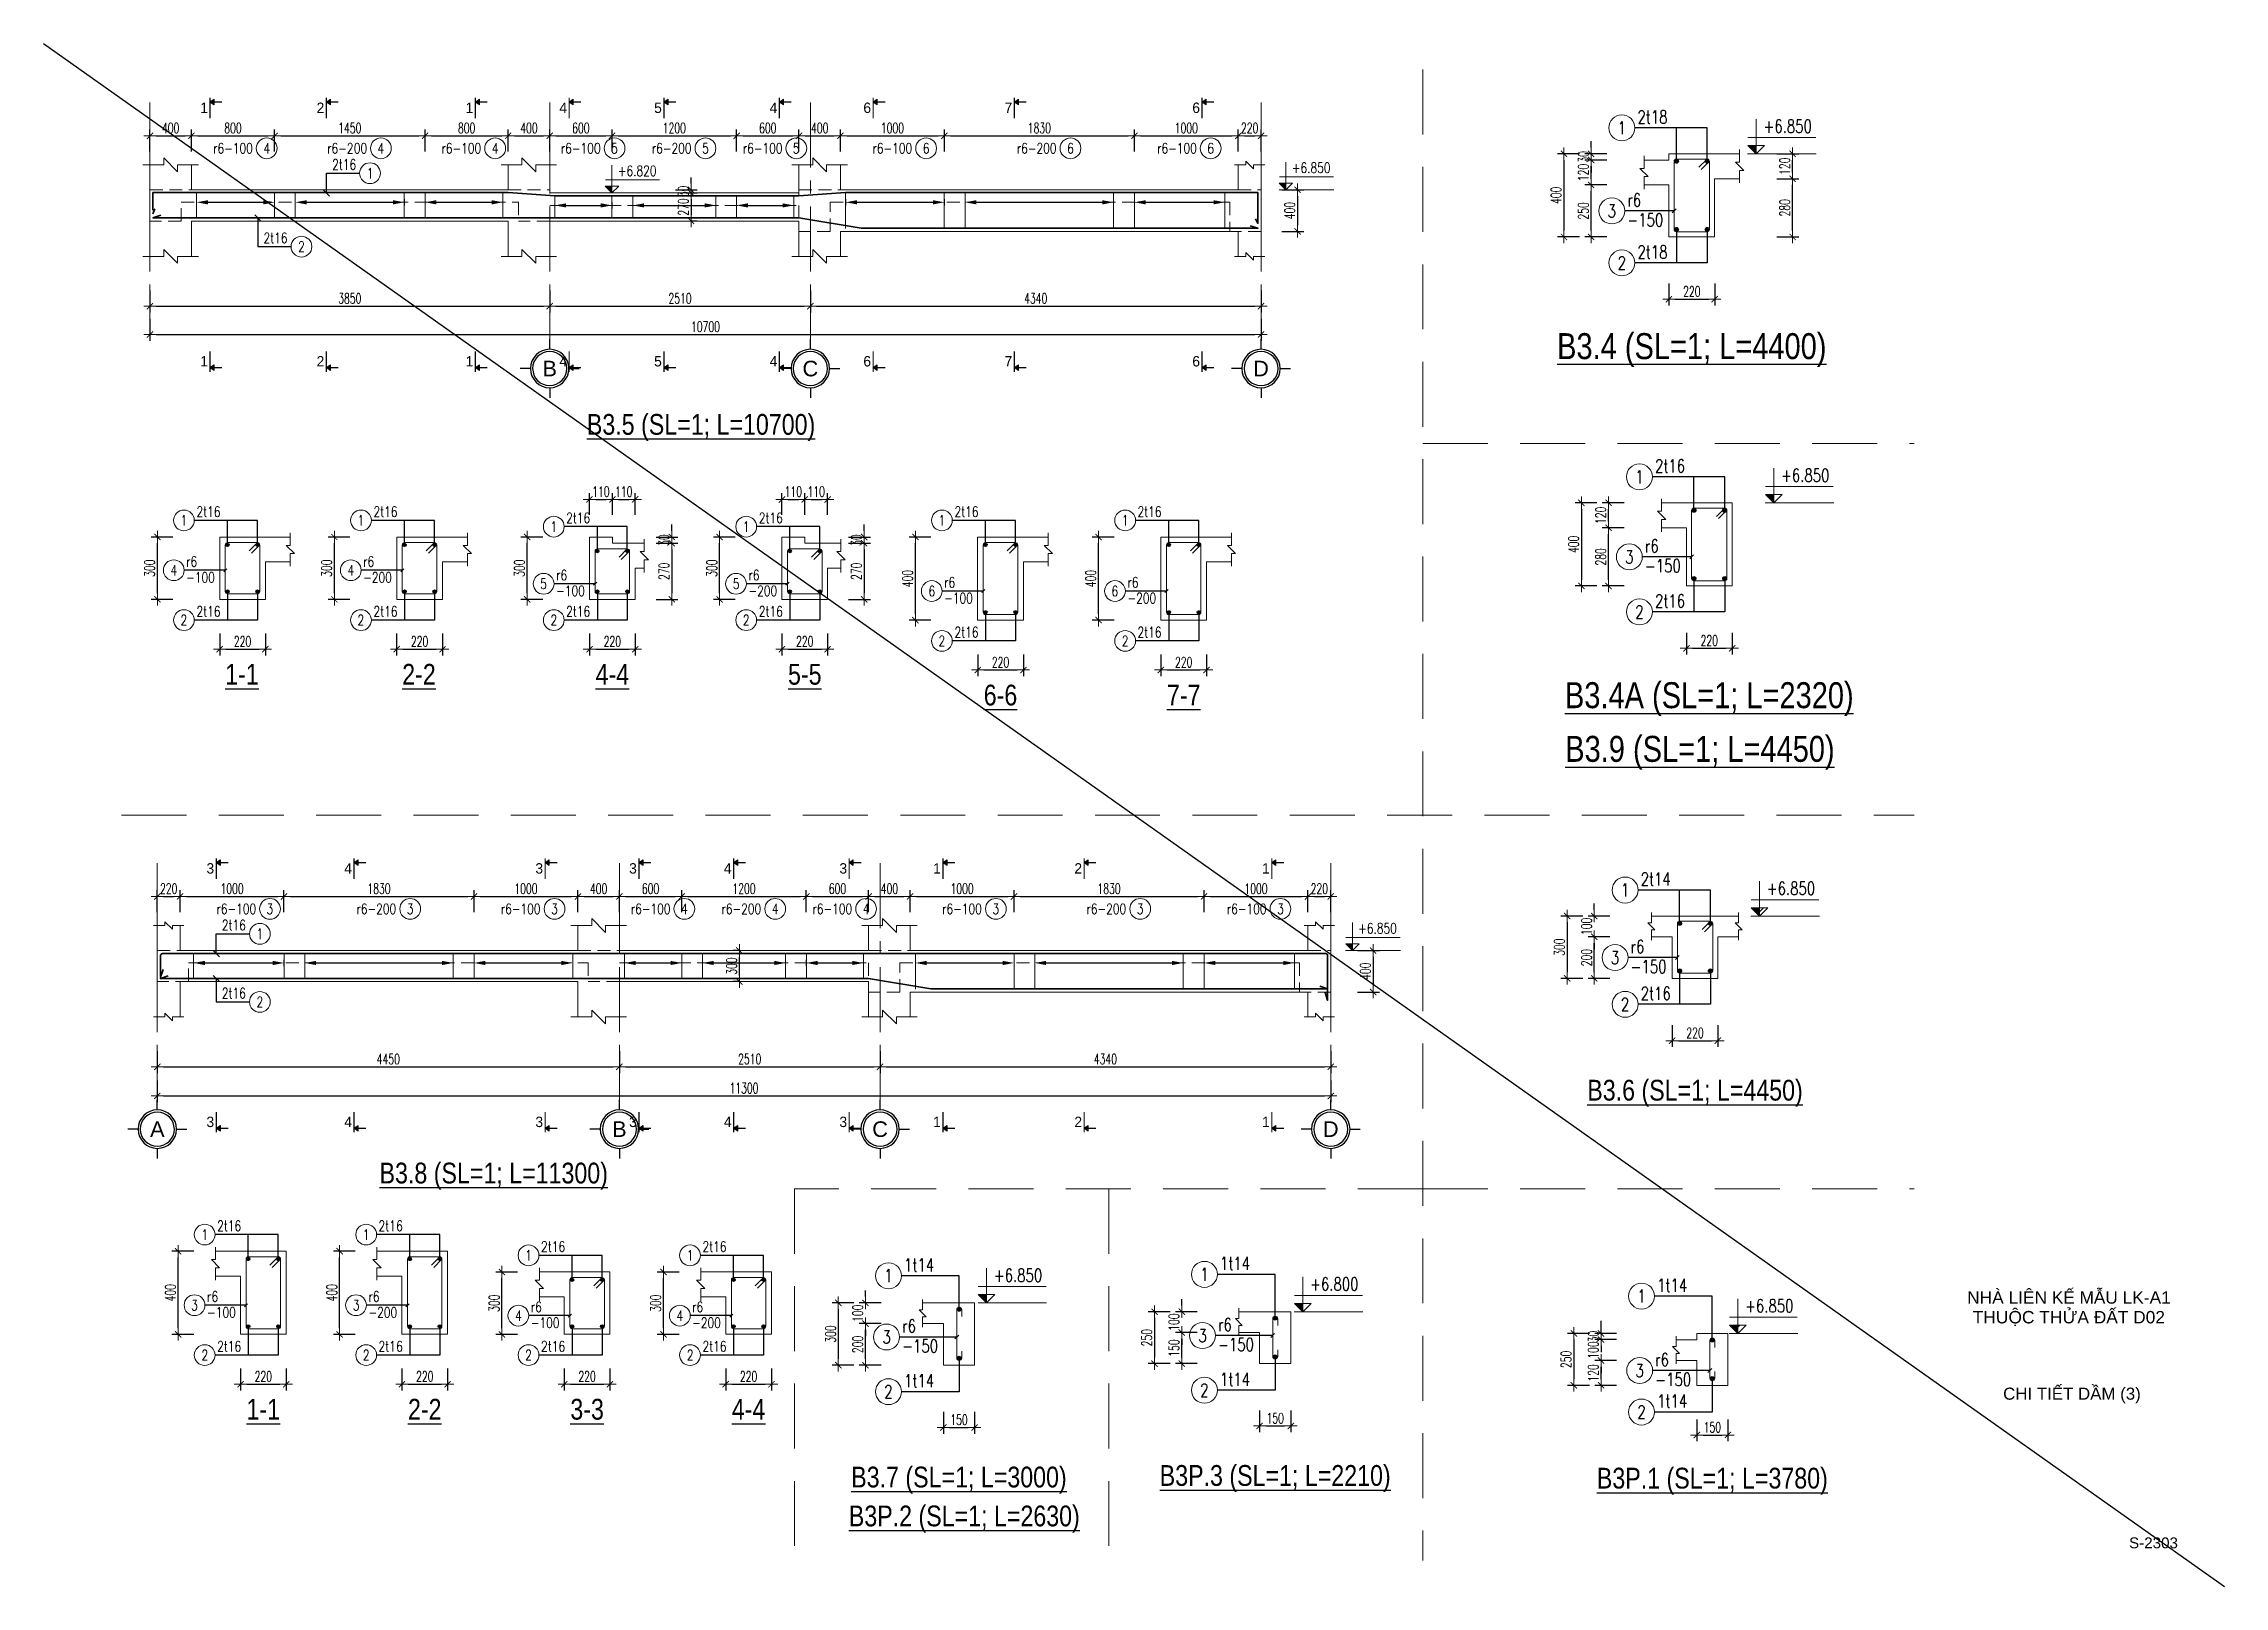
# Model space of a CAD drawing. Header units: millimetres. Extents: x -529861 to -223882, y -171969 to 61504.
# Drawn here: x -427219 to -406219, y -97113 to -82263 of the extents above; entities that cross this region are included whole.
import ezdxf
from ezdxf.enums import TextEntityAlignment as Align

# ---------------------------------------------------------------- set-up
doc = ezdxf.new("R2010")
doc.units = ezdxf.units.MM
doc.header["$LTSCALE"] = 5000
doc.linetypes.add('CENTER', pattern=[2, 1.25, -0.25, 0.25, -0.25])
doc.linetypes.add('HIDDEN', pattern=[0.375, 0.25, -0.125])
doc.layers.get('Defpoints').update_dxf_attribs({"color": 143})
for name, color, linetype, lineweight in [('dim', 8, 'Continuous', 18), ('G-ANNO-TTLB', 7, 'Continuous', 18), ('kata_dim', 8, 'Continuous', 15), ('kata_grid', 8, 'CENTER', 5), ('kata_net khuat', 9, 'HIDDEN', 5), ('kata_net manh', 8, 'Continuous', 5), ('kata_net thay', 4, 'Continuous', 20), ('kata_text', 7, 'Continuous', 30), ('kata_thep chu', 1, 'Continuous', 35), ('kata_thep dai', 220, 'Continuous', 20), ('S-dims', 8, 'Continuous', 18)]:
    doc.layers.add(name, color=color, linetype=linetype, lineweight=lineweight)
doc.layers.add('KCS_Plotter', color=11, linetype='Continuous', plot=False)
for name, color, linetype in [('KCS_TEXT_BANVE_SO', 1, 'Continuous'), ('KCS_TEXT_BANVE_TEN', 162, 'Continuous'), ('text', 255, 'Continuous')]:
    doc.layers.add(name, color=color, linetype=linetype)
doc.styles.add('Arial_13', font='arial.ttf', dxfattribs={"height": 2.5})
doc.styles.add('Arial_14', font='arial.ttf', dxfattribs={"height": 2.5})
doc.styles.add('AVANH', font='')
doc.styles.add('General text 1', font='')
doc.styles.add('kata_text', font='arial.ttf', dxfattribs={"width": 0.8})
doc.styles.add('vnsimpli', font='vnsimli.shx', dxfattribs={"width": 0.65})
doc.styles.get('AVANH').set_extended_font_data('.VnArialH')
doc.styles.get('General text 1').set_extended_font_data('.VnAvantH')
doc.dimstyles.new('kata_dim_20', dxfattribs={"dimscale": 20, "dimtxt": 2.5, "dimasz": 1.5, "dimexe": 1.5, "dimexo": 2.5, "dimtad": 1, "dimdec": 0, "dimzin": 0, "dimdsep": 46, "dimtxsty": 'vnsimpli', "dimblk": 'kata_block_ArchTick', "dimcen": 0.09, "dimdle": 1.2, "dimclrd": 8, "dimclre": 8, "dimclrt": 3, "dimadec": 0, "dimazin": 0, "dimtfac": 1, "dimtdec": 0, "dimtix": 1, "dimtofl": 0, "dimtmove": 0, "dimatfit": 3, "dimfxl": 3.75, "dimfxlon": 1, "dimtolj": 1, "dimtzin": 0, "dimarcsym": 0})
doc.dimstyles.new('kata_dim_25', dxfattribs={"dimscale": 25, "dimtxt": 2.5, "dimasz": 1.5, "dimexe": 1.5, "dimexo": 2.5, "dimtad": 1, "dimdec": 0, "dimzin": 0, "dimdsep": 46, "dimtxsty": 'kata_text', "dimblk": 'kata_block_ArchTick', "dimcen": 0.09, "dimdle": 1.2, "dimclrd": 8, "dimclre": 8, "dimclrt": 3, "dimadec": 0, "dimazin": 0, "dimtfac": 1, "dimtdec": 0, "dimtix": 1, "dimtofl": 0, "dimtmove": 0, "dimatfit": 3, "dimfxl": 3.75, "dimfxlon": 1, "dimtolj": 1, "dimtzin": 0, "dimarcsym": 0})
doc.dimstyles.new('kata_dim_40', dxfattribs={"dimscale": 40, "dimtxt": 2.5, "dimasz": 1.5, "dimexe": 1.5, "dimexo": 2.5, "dimtad": 1, "dimdec": 0, "dimzin": 0, "dimdsep": 46, "dimtxsty": 'vnsimpli', "dimblk": 'kata_block_ArchTick', "dimcen": 0.09, "dimdle": 1.2, "dimclrd": 8, "dimclre": 8, "dimclrt": 3, "dimadec": 0, "dimazin": 0, "dimtfac": 1, "dimtdec": 0, "dimtix": 1, "dimtofl": 0, "dimtmove": 0, "dimatfit": 3, "dimfxl": 3.75, "dimfxlon": 1, "dimtolj": 1, "dimtzin": 0, "dimarcsym": 0})
doc.dimstyles.new('kata_rai_thep', dxfattribs={"dimtxt": 2, "dimasz": 1, "dimexe": 0, "dimexo": 0, "dimtad": 1, "dimdec": 0, "dimzin": 12, "dimdsep": 46, "dimtxsty": 'kata_text', "dimblk": 'kata_block_RUNTIC', "dimcen": 0, "dimse1": 1, "dimse2": 1, "dimclrd": 6, "dimclre": 6, "dimclrt": 7, "dimadec": 0, "dimazin": 3, "dimtfac": 1, "dimtdec": 0, "dimtmove": 2, "dimatfit": 3, "dimldrblk": 'kata_block_LEADERTIC', "dimfxl": 1, "dimtolj": 1, "dimtzin": 0, "dimlwd": -1, "dimlwe": -1, "dimarcsym": 0})

msp = doc.modelspace()

# ---------------------------------------------------------------- texts
at = {"layer": 'G-ANNO-TTLB', "lineweight": 9, "attachment_point": 1}
for s, insert, char_height, width, style in [('NHÀ LIÊN K', (-408695.89, -94272.32), 119.444, 1122.2734, 'Arial_13'), ('\\fArial|b0|i0|c254|p34|;Ế', (-407769.93, -94272.32), 119.4444, 134.06, 'Arial_14'), (' M', (-407659.31, -94272.32), 119.444, 222.1565, 'Arial_13'), ('\\fArial|b0|i0|c254|p34|;Ẫ', (-407476.02, -94272.32), 119.4444, 134.06, 'Arial_14'), ('U LK-A1', (-407365.41, -94272.32), 119.444, 762.2267, 'Arial_13'), ('THU', (-408642.17, -94461.94), 119.444, 417.501, 'Arial_13'), ('\\fArial|b0|i0|c254|p34|;Ộ', (-408297.7, -94461.94), 119.4444, 157.0417, 'Arial_14'), ('C TH', (-408168.12, -94461.94), 119.444, 474.9553, 'Arial_13'), ('\\fArial|b0|i0|c254|p34|;Ử', (-407776.25, -94461.94), 119.4444, 172.3628, 'Arial_14'), ('A ', (-407634.03, -94461.94), 119.444, 191.5142, 'Arial_13'), ('Đ', (-407476.02, -94461.94), 119.44, 145.5508, 'Arial_13'), ('\\fArial|b0|i0|c254|p34|;Ấ', (-407355.93, -94461.94), 119.4444, 134.06, 'Arial_14'), ('T D02', (-407245.32, -94461.94), 119.444, 551.561, 'Arial_13')]:
    msp.add_mtext(s, dxfattribs=dict(at, insert=insert, char_height=char_height, width=width, style=style))
at = {"layer": 'KCS_TEXT_BANVE_SO', "linetype": 'ByBlock', "style": 'Arial_13'}
msp.add_text('S-2303', height=104.575, dxfattribs=at).set_placement((-407136.81, -96746.41))
at = {"layer": 'KCS_TEXT_BANVE_TEN', "linetype": 'ByBlock', "style": 'Arial_13'}
msp.add_text('CHI TIẾT DẦM (3) ', height=116.1946, dxfattribs=at).set_placement((-408349.31, -95315.92))

# ---------------------------------------------------------------- blocks, each defined once
blk = doc.blocks.new('kata_block_TD')
at = {"color": 6, "linetype": 'ByBlock', "lineweight": -2, "style": 'kata_text', "width": 0.8}
blk.add_attdef('SECTDET2', text='', height=5, dxfattribs=at).set_placement((0, 7.97), align=Align.CENTER)
at = {"color": 0, "linetype": 'ByBlock', "lineweight": -2, "style": 'kata_text', "width": 0.8}
blk.add_attdef('SECTDET1', text='', height=5, dxfattribs=at).set_placement((0, 1.47), align=Align.CENTER)
blk = doc.blocks.new('kata_block_CT')
at = {"layer": 'S-dims', "linetype": 'ByBlock', "ltscale": 1500}
blk.add_hatch(color=256, dxfattribs=at).paths.add_polyline_path([(0, 1.6), (-1.61, 1.6), (0, 0)])
h = blk.add_hatch(dxfattribs=at)
h.set_pattern_fill('ANSI31', color=256, scale=1.406, style=0)
h.paths.add_polyline_path([(0, 1.6), (0, 0), (1.61, 1.6)])
for p, q in [((11.56, 0), (-1.64, 0)), ((-1.59, 3.14), (11.47, 3.14))]:
    blk.add_line(p, q, dxfattribs=at)
for points in [[(0, 6.69), (0, 0)], [(0, 0), (-1.61, 1.6), (0, 1.6)], [(0, 0), (1.61, 1.6), (0, 1.6)]]:
    blk.add_lwpolyline(points, dxfattribs=at)
at = {"layer": 'S-dims', "color": 3, "style": 'vnsimpli', "width": 0.75}
blk.add_attdef('CT', (1.41, 4.07), '', height=2.5, dxfattribs=at)
blk = doc.blocks.new('kata_block_ArchTick')
at = {"color": 8}
blk.add_line((1, 0), (-1, 0), dxfattribs=at)
at = {"color": 8, "const_width": 0.15}
blk.add_lwpolyline([(-0.5, -0.5), (0.5, 0.5)], dxfattribs=at)
blk = doc.blocks.new('*D325')
at = {"layer": 'Defpoints', "color": 0, "linetype": 'ByBlock', "ltscale": 1500, "transparency": 16777216}
for p in [(-411567, -84123), (-411127, -84123), (-411127, -84723)]:
    blk.add_point(p, dxfattribs=at)
at = {"layer": 'kata_dim', "color": 8, "linetype": 'ByBlock', "lineweight": -2, "ltscale": 1500, "transparency": 16777216}
for p, q in [((-411567, -84573), (-411567, -84783)), ((-411127, -84573), (-411127, -84783)), ((-411507, -84723), (-411187, -84723))]:
    blk.add_line(p, q, dxfattribs=at)
at = {"layer": 'kata_dim', "color": 8, "linetype": 'ByBlock', "lineweight": -2, "ltscale": 1500, "transparency": 16777216, "xscale": 60, "yscale": 60, "zscale": 60, "rotation": 180}
blk.add_blockref('kata_block_ArchTick', (-411567, -84723), dxfattribs=at)
at = {"layer": 'kata_dim', "color": 8, "linetype": 'ByBlock', "lineweight": -2, "ltscale": 1500, "transparency": 16777216, "xscale": 60, "yscale": 60, "zscale": 60}
blk.add_blockref('kata_block_ArchTick', (-411127, -84723), dxfattribs=at)
at = {"layer": 'kata_dim', "color": 3, "linetype": 'ByBlock', "ltscale": 1500, "transparency": 16777216, "insert": (-411347, -84648), "char_height": 100, "attachment_point": 5, "style": 'vnsimpli'}
blk.add_mtext('\\A1;220', dxfattribs=at)
blk = doc.blocks.new('*D326')
at = {"layer": 'Defpoints', "color": 0, "linetype": 'ByBlock', "ltscale": 1500, "transparency": 16777216}
for p in [(-412317, -83623), (-411567, -83623), (-411567, -84123)]:
    blk.add_point(p, dxfattribs=at)
at = {"layer": 'kata_dim', "color": 8, "linetype": 'ByBlock', "lineweight": -2, "ltscale": 1500, "transparency": 16777216}
for p, q in [((-412167, -83623), (-412377, -83623)), ((-412317, -84063), (-412317, -83683)), ((-412167, -84123), (-412377, -84123))]:
    blk.add_line(p, q, dxfattribs=at)
at = {"layer": 'kata_dim', "color": 8, "linetype": 'ByBlock', "lineweight": -2, "ltscale": 1500, "transparency": 16777216, "xscale": 60, "yscale": 60, "zscale": 60}
for p, rotation in [((-412317, -83623), 90), ((-412317, -84123), 270)]:
    blk.add_blockref('kata_block_ArchTick', p, dxfattribs=dict(at, rotation=rotation))
at = {"layer": 'kata_dim', "color": 3, "linetype": 'ByBlock', "ltscale": 1500, "transparency": 16777216, "insert": (-412392, -83873), "char_height": 100, "attachment_point": 5, "rotation": 90, "style": 'vnsimpli'}
blk.add_mtext('\\A1;250', dxfattribs=at)
blk = doc.blocks.new('*D327')
at = {"layer": 'Defpoints', "color": 0, "linetype": 'ByBlock', "ltscale": 1500, "transparency": 16777216}
for p in [(-412317, -83383), (-411567, -83383), (-411567, -83623)]:
    blk.add_point(p, dxfattribs=at)
at = {"layer": 'kata_dim', "color": 8, "linetype": 'ByBlock', "lineweight": -2, "ltscale": 1500, "transparency": 16777216}
for p, q in [((-412167, -83383), (-412377, -83383)), ((-412317, -83563), (-412317, -83443)), ((-412167, -83623), (-412377, -83623))]:
    blk.add_line(p, q, dxfattribs=at)
at = {"layer": 'kata_dim', "color": 8, "linetype": 'ByBlock', "lineweight": -2, "ltscale": 1500, "transparency": 16777216, "xscale": 60, "yscale": 60, "zscale": 60}
for p, rotation in [((-412317, -83383), 90), ((-412317, -83623), 270)]:
    blk.add_blockref('kata_block_ArchTick', p, dxfattribs=dict(at, rotation=rotation))
at = {"layer": 'kata_dim', "color": 3, "linetype": 'ByBlock', "ltscale": 1500, "transparency": 16777216, "insert": (-412392, -83503), "char_height": 100, "attachment_point": 5, "rotation": 90, "style": 'vnsimpli'}
blk.add_mtext('\\A1;120', dxfattribs=at)
blk = doc.blocks.new('*D328')
at = {"layer": 'Defpoints', "color": 0, "linetype": 'ByBlock', "ltscale": 1500, "transparency": 16777216}
for p in [(-412317, -83323), (-411567, -83323), (-411567, -83383)]:
    blk.add_point(p, dxfattribs=at)
at = {"layer": 'kata_dim', "color": 8, "linetype": 'ByBlock', "lineweight": -2, "ltscale": 1500, "transparency": 16777216}
for p, q in [((-412167, -83323), (-412377, -83323)), ((-412317, -83263), (-412317, -83203)), ((-412167, -83383), (-412377, -83383)), ((-412317, -83443), (-412317, -83503))]:
    blk.add_line(p, q, dxfattribs=at)
at = {"layer": 'kata_dim', "color": 8, "linetype": 'ByBlock', "lineweight": -2, "ltscale": 1500, "transparency": 16777216, "xscale": 60, "yscale": 60, "zscale": 60}
for p, rotation in [((-412317, -83323), 270), ((-412317, -83383), 90)]:
    blk.add_blockref('kata_block_ArchTick', p, dxfattribs=dict(at, rotation=rotation))
at = {"layer": 'kata_dim', "color": 3, "linetype": 'ByBlock', "ltscale": 1500, "transparency": 16777216, "insert": (-412392, -83353), "char_height": 100, "attachment_point": 5, "rotation": 90, "style": 'vnsimpli'}
blk.add_mtext('\\A1;30', dxfattribs=at)
blk = doc.blocks.new('*D329')
at = {"layer": 'Defpoints', "color": 0, "linetype": 'ByBlock', "ltscale": 1500, "transparency": 16777216}
for p in [(-411127, -83563), (-410377, -83563), (-411127, -84123)]:
    blk.add_point(p, dxfattribs=at)
at = {"layer": 'kata_dim', "color": 8, "linetype": 'ByBlock', "lineweight": -2, "ltscale": 1500, "transparency": 16777216}
for p, q in [((-410527, -83563), (-410317, -83563)), ((-410377, -84063), (-410377, -83623)), ((-410527, -84123), (-410317, -84123))]:
    blk.add_line(p, q, dxfattribs=at)
at = {"layer": 'kata_dim', "color": 8, "linetype": 'ByBlock', "lineweight": -2, "ltscale": 1500, "transparency": 16777216, "xscale": 60, "yscale": 60, "zscale": 60}
for p, rotation in [((-410377, -83563), 90), ((-410377, -84123), 270)]:
    blk.add_blockref('kata_block_ArchTick', p, dxfattribs=dict(at, rotation=rotation))
at = {"layer": 'kata_dim', "color": 3, "linetype": 'ByBlock', "ltscale": 1500, "transparency": 16777216, "insert": (-410452, -83843), "char_height": 100, "attachment_point": 5, "rotation": 90, "style": 'vnsimpli'}
blk.add_mtext('\\A1;280', dxfattribs=at)
blk = doc.blocks.new('*D330')
at = {"layer": 'Defpoints', "color": 0, "linetype": 'ByBlock', "ltscale": 1500, "transparency": 16777216}
for p in [(-411127, -83323), (-410377, -83323), (-411127, -83563)]:
    blk.add_point(p, dxfattribs=at)
at = {"layer": 'kata_dim', "color": 8, "linetype": 'ByBlock', "lineweight": -2, "ltscale": 1500, "transparency": 16777216}
for p, q in [((-410527, -83323), (-410317, -83323)), ((-410527, -83563), (-410317, -83563)), ((-410377, -83503), (-410377, -83383))]:
    blk.add_line(p, q, dxfattribs=at)
at = {"layer": 'kata_dim', "color": 8, "linetype": 'ByBlock', "lineweight": -2, "ltscale": 1500, "transparency": 16777216, "xscale": 60, "yscale": 60, "zscale": 60}
for p, rotation in [((-410377, -83323), 90), ((-410377, -83563), 270)]:
    blk.add_blockref('kata_block_ArchTick', p, dxfattribs=dict(at, rotation=rotation))
at = {"layer": 'kata_dim', "color": 3, "linetype": 'ByBlock', "ltscale": 1500, "transparency": 16777216, "insert": (-410452, -83443), "char_height": 100, "attachment_point": 5, "rotation": 90, "style": 'vnsimpli'}
blk.add_mtext('\\A1;120', dxfattribs=at)
blk = doc.blocks.new('*D331')
at = {"layer": 'Defpoints', "color": 0, "linetype": 'ByBlock', "ltscale": 1500, "transparency": 16777216}
for p in [(-411567, -83323), (-412579, -84123), (-411567, -84123)]:
    blk.add_point(p, dxfattribs=at)
at = {"layer": 'kata_dim', "color": 8, "linetype": 'ByBlock', "lineweight": -2, "ltscale": 1500, "transparency": 16777216}
for p, q in [((-412429, -83323), (-412639, -83323)), ((-412579, -83383), (-412579, -84063)), ((-412429, -84123), (-412639, -84123))]:
    blk.add_line(p, q, dxfattribs=at)
at = {"layer": 'kata_dim', "color": 8, "linetype": 'ByBlock', "lineweight": -2, "ltscale": 1500, "transparency": 16777216, "xscale": 60, "yscale": 60, "zscale": 60}
for p, rotation in [((-412579, -83323), 90), ((-412579, -84123), 270)]:
    blk.add_blockref('kata_block_ArchTick', p, dxfattribs=dict(at, rotation=rotation))
at = {"layer": 'kata_dim', "color": 3, "linetype": 'ByBlock', "ltscale": 1500, "transparency": 16777216, "insert": (-412654, -83723), "char_height": 100, "attachment_point": 5, "rotation": 90, "style": 'vnsimpli'}
blk.add_mtext('\\A1;400', dxfattribs=at)
blk = doc.blocks.new('kata_block_THEP')
at = {"layer": 'kata_thep chu', "color": 0}
for p, q in [((-0.5, 0), (0.5, 0)), ((-0.35, 0.35), (0.35, -0.35)), ((0.35, 0.35), (-0.35, -0.35)), ((0, 0.5), (0, -0.5))]:
    blk.add_line(p, q, dxfattribs=at)
at = {"layer": 'kata_thep chu', "color": 0, "const_width": 0.0833}
blk.add_lwpolyline([(-0.5, 0, 1), (0.5, 0, 1), (-0.5, 0, 1)], format="xyb", dxfattribs=at)
blk = doc.blocks.new('*U68')
blk.add_circle((-2.5, 0), 2.5)
at = {"layer": 'kata_text', "color": 7, "style": 'vnsimpli', "width": 0.75}
blk.add_attdef('SH2', text='', height=2.5, dxfattribs=at).set_placement((-2.5, 0), align=Align.MIDDLE)
at = {"layer": 'kata_text', "color": 3, "style": 'vnsimpli', "width": 0.75}
blk.add_attdef('DK1', (0.5, 0.85), '', height=2.5, dxfattribs=at)
blk = doc.blocks.new('*U70')
blk.add_circle((-2.5, 0), 2.5)
at = {"layer": 'kata_text', "color": 7, "style": 'vnsimpli', "width": 0.75}
blk.add_attdef('SH2', text='', height=2.5, dxfattribs=at).set_placement((-2.5, 0), align=Align.MIDDLE)
at = {"layer": 'kata_text', "color": 3, "style": 'vnsimpli', "width": 0.75}
for tag, p in [('DK1', (0.5, 0.85)), ('KC1', (0.5, -2.97))]:
    blk.add_attdef(tag, p, '', height=2.5, dxfattribs=at)
blk = doc.blocks.new('*D335')
at = {"layer": 'Defpoints', "color": 0, "linetype": 'ByBlock', "ltscale": 1500, "transparency": 16777216}
for p in [(-425795, -83150), (-426195, -83670), (-425795, -83670)]:
    blk.add_point(p, dxfattribs=at)
at = {"layer": 'kata_dim', "color": 8, "linetype": 'ByBlock', "lineweight": -2, "ltscale": 1500, "transparency": 16777216}
for p, q in [((-426195, -83300), (-426195, -83090)), ((-426135, -83150), (-425855, -83150)), ((-425795, -83300), (-425795, -83090))]:
    blk.add_line(p, q, dxfattribs=at)
at = {"layer": 'kata_dim', "color": 8, "linetype": 'ByBlock', "lineweight": -2, "ltscale": 1500, "transparency": 16777216, "xscale": 60, "yscale": 60, "zscale": 60, "rotation": 180}
blk.add_blockref('kata_block_ArchTick', (-426195, -83150), dxfattribs=at)
at = {"layer": 'kata_dim', "color": 8, "linetype": 'ByBlock', "lineweight": -2, "ltscale": 1500, "transparency": 16777216, "xscale": 60, "yscale": 60, "zscale": 60}
blk.add_blockref('kata_block_ArchTick', (-425795, -83150), dxfattribs=at)
at = {"layer": 'kata_dim', "color": 3, "linetype": 'ByBlock', "ltscale": 1500, "transparency": 16777216, "insert": (-425995, -83075), "char_height": 100, "attachment_point": 5, "style": 'vnsimpli'}
blk.add_mtext('\\A1;400', dxfattribs=at)
blk = doc.blocks.new('*D336')
at = {"layer": 'Defpoints', "color": 0, "linetype": 'ByBlock', "ltscale": 1500, "transparency": 16777216}
for p in [(-422345, -83150), (-422745, -83670), (-422345, -83670)]:
    blk.add_point(p, dxfattribs=at)
at = {"layer": 'kata_dim', "color": 8, "linetype": 'ByBlock', "lineweight": -2, "ltscale": 1500, "transparency": 16777216}
for p, q in [((-422745, -83300), (-422745, -83090)), ((-422685, -83150), (-422405, -83150)), ((-422345, -83300), (-422345, -83090))]:
    blk.add_line(p, q, dxfattribs=at)
at = {"layer": 'kata_dim', "color": 8, "linetype": 'ByBlock', "lineweight": -2, "ltscale": 1500, "transparency": 16777216, "xscale": 60, "yscale": 60, "zscale": 60, "rotation": 180}
blk.add_blockref('kata_block_ArchTick', (-422745, -83150), dxfattribs=at)
at = {"layer": 'kata_dim', "color": 8, "linetype": 'ByBlock', "lineweight": -2, "ltscale": 1500, "transparency": 16777216, "xscale": 60, "yscale": 60, "zscale": 60}
blk.add_blockref('kata_block_ArchTick', (-422345, -83150), dxfattribs=at)
at = {"layer": 'kata_dim', "color": 3, "linetype": 'ByBlock', "ltscale": 1500, "transparency": 16777216, "insert": (-422545, -83075), "char_height": 100, "attachment_point": 5, "style": 'vnsimpli'}
blk.add_mtext('\\A1;400', dxfattribs=at)
blk = doc.blocks.new('*D337')
at = {"layer": 'Defpoints', "color": 0, "linetype": 'ByBlock', "ltscale": 1500, "transparency": 16777216}
for p in [(-424995, -83150), (-425795, -83670), (-424995, -83670)]:
    blk.add_point(p, dxfattribs=at)
at = {"layer": 'kata_dim', "color": 8, "linetype": 'ByBlock', "lineweight": -2, "ltscale": 1500, "transparency": 16777216}
for p, q in [((-425795, -83300), (-425795, -83090)), ((-425735, -83150), (-425055, -83150)), ((-424995, -83300), (-424995, -83090))]:
    blk.add_line(p, q, dxfattribs=at)
at = {"layer": 'kata_dim', "color": 8, "linetype": 'ByBlock', "lineweight": -2, "ltscale": 1500, "transparency": 16777216, "xscale": 60, "yscale": 60, "zscale": 60, "rotation": 180}
blk.add_blockref('kata_block_ArchTick', (-425795, -83150), dxfattribs=at)
at = {"layer": 'kata_dim', "color": 8, "linetype": 'ByBlock', "lineweight": -2, "ltscale": 1500, "transparency": 16777216, "xscale": 60, "yscale": 60, "zscale": 60}
blk.add_blockref('kata_block_ArchTick', (-424995, -83150), dxfattribs=at)
at = {"layer": 'kata_dim', "color": 3, "linetype": 'ByBlock', "ltscale": 1500, "transparency": 16777216, "insert": (-425395, -83075), "char_height": 100, "attachment_point": 5, "style": 'vnsimpli'}
blk.add_mtext('\\A1;800', dxfattribs=at)
blk = doc.blocks.new('*D338')
at = {"layer": 'Defpoints', "color": 0, "linetype": 'ByBlock', "ltscale": 1500, "transparency": 16777216}
for p in [(-423545, -83150), (-424995, -83670), (-423545, -83670)]:
    blk.add_point(p, dxfattribs=at)
at = {"layer": 'kata_dim', "color": 8, "linetype": 'ByBlock', "lineweight": -2, "ltscale": 1500, "transparency": 16777216}
for p, q in [((-424995, -83300), (-424995, -83090)), ((-424935, -83150), (-423605, -83150)), ((-423545, -83300), (-423545, -83090))]:
    blk.add_line(p, q, dxfattribs=at)
at = {"layer": 'kata_dim', "color": 8, "linetype": 'ByBlock', "lineweight": -2, "ltscale": 1500, "transparency": 16777216, "xscale": 60, "yscale": 60, "zscale": 60, "rotation": 180}
blk.add_blockref('kata_block_ArchTick', (-424995, -83150), dxfattribs=at)
at = {"layer": 'kata_dim', "color": 8, "linetype": 'ByBlock', "lineweight": -2, "ltscale": 1500, "transparency": 16777216, "xscale": 60, "yscale": 60, "zscale": 60}
blk.add_blockref('kata_block_ArchTick', (-423545, -83150), dxfattribs=at)
at = {"layer": 'kata_dim', "color": 3, "linetype": 'ByBlock', "ltscale": 1500, "transparency": 16777216, "insert": (-424270, -83075), "char_height": 100, "attachment_point": 5, "style": 'vnsimpli'}
blk.add_mtext('\\A1;1450', dxfattribs=at)
blk = doc.blocks.new('*D339')
at = {"layer": 'Defpoints', "color": 0, "linetype": 'ByBlock', "ltscale": 1500, "transparency": 16777216}
for p in [(-422745, -83150), (-423545, -83670), (-422745, -83670)]:
    blk.add_point(p, dxfattribs=at)
at = {"layer": 'kata_dim', "color": 8, "linetype": 'ByBlock', "lineweight": -2, "ltscale": 1500, "transparency": 16777216}
for p, q in [((-423545, -83300), (-423545, -83090)), ((-423485, -83150), (-422805, -83150)), ((-422745, -83300), (-422745, -83090))]:
    blk.add_line(p, q, dxfattribs=at)
at = {"layer": 'kata_dim', "color": 8, "linetype": 'ByBlock', "lineweight": -2, "ltscale": 1500, "transparency": 16777216, "xscale": 60, "yscale": 60, "zscale": 60, "rotation": 180}
blk.add_blockref('kata_block_ArchTick', (-423545, -83150), dxfattribs=at)
at = {"layer": 'kata_dim', "color": 8, "linetype": 'ByBlock', "lineweight": -2, "ltscale": 1500, "transparency": 16777216, "xscale": 60, "yscale": 60, "zscale": 60}
blk.add_blockref('kata_block_ArchTick', (-422745, -83150), dxfattribs=at)
at = {"layer": 'kata_dim', "color": 3, "linetype": 'ByBlock', "ltscale": 1500, "transparency": 16777216, "insert": (-423145, -83075), "char_height": 100, "attachment_point": 5, "style": 'vnsimpli'}
blk.add_mtext('\\A1;800', dxfattribs=at)
blk = doc.blocks.new('*D340')
at = {"layer": 'Defpoints', "color": 0, "linetype": 'ByBlock', "ltscale": 1500, "transparency": 16777216}
for p in [(-419545, -83150), (-419945, -83700), (-419545, -83700)]:
    blk.add_point(p, dxfattribs=at)
at = {"layer": 'kata_dim', "color": 8, "linetype": 'ByBlock', "lineweight": -2, "ltscale": 1500, "transparency": 16777216}
for p, q in [((-419945, -83300), (-419945, -83090)), ((-419885, -83150), (-419605, -83150)), ((-419545, -83300), (-419545, -83090))]:
    blk.add_line(p, q, dxfattribs=at)
at = {"layer": 'kata_dim', "color": 8, "linetype": 'ByBlock', "lineweight": -2, "ltscale": 1500, "transparency": 16777216, "xscale": 60, "yscale": 60, "zscale": 60, "rotation": 180}
blk.add_blockref('kata_block_ArchTick', (-419945, -83150), dxfattribs=at)
at = {"layer": 'kata_dim', "color": 8, "linetype": 'ByBlock', "lineweight": -2, "ltscale": 1500, "transparency": 16777216, "xscale": 60, "yscale": 60, "zscale": 60}
blk.add_blockref('kata_block_ArchTick', (-419545, -83150), dxfattribs=at)
at = {"layer": 'kata_dim', "color": 3, "linetype": 'ByBlock', "ltscale": 1500, "transparency": 16777216, "insert": (-419745, -83075), "char_height": 100, "attachment_point": 5, "style": 'vnsimpli'}
blk.add_mtext('\\A1;400', dxfattribs=at)
blk = doc.blocks.new('*D341')
at = {"layer": 'Defpoints', "color": 0, "linetype": 'ByBlock', "ltscale": 1500, "transparency": 16777216}
for p in [(-421745, -83150), (-422345, -83700), (-421745, -83700)]:
    blk.add_point(p, dxfattribs=at)
at = {"layer": 'kata_dim', "color": 8, "linetype": 'ByBlock', "lineweight": -2, "ltscale": 1500, "transparency": 16777216}
for p, q in [((-422345, -83300), (-422345, -83090)), ((-422285, -83150), (-421805, -83150)), ((-421745, -83300), (-421745, -83090))]:
    blk.add_line(p, q, dxfattribs=at)
at = {"layer": 'kata_dim', "color": 8, "linetype": 'ByBlock', "lineweight": -2, "ltscale": 1500, "transparency": 16777216, "xscale": 60, "yscale": 60, "zscale": 60, "rotation": 180}
blk.add_blockref('kata_block_ArchTick', (-422345, -83150), dxfattribs=at)
at = {"layer": 'kata_dim', "color": 8, "linetype": 'ByBlock', "lineweight": -2, "ltscale": 1500, "transparency": 16777216, "xscale": 60, "yscale": 60, "zscale": 60}
blk.add_blockref('kata_block_ArchTick', (-421745, -83150), dxfattribs=at)
at = {"layer": 'kata_dim', "color": 3, "linetype": 'ByBlock', "ltscale": 1500, "transparency": 16777216, "insert": (-422045, -83075), "char_height": 100, "attachment_point": 5, "style": 'vnsimpli'}
blk.add_mtext('\\A1;600', dxfattribs=at)
blk = doc.blocks.new('*D342')
at = {"layer": 'Defpoints', "color": 0, "linetype": 'ByBlock', "ltscale": 1500, "transparency": 16777216}
for p in [(-420545, -83150), (-421745, -83700), (-420545, -83700)]:
    blk.add_point(p, dxfattribs=at)
at = {"layer": 'kata_dim', "color": 8, "linetype": 'ByBlock', "lineweight": -2, "ltscale": 1500, "transparency": 16777216}
for p, q in [((-421745, -83300), (-421745, -83090)), ((-421685, -83150), (-420605, -83150)), ((-420545, -83300), (-420545, -83090))]:
    blk.add_line(p, q, dxfattribs=at)
at = {"layer": 'kata_dim', "color": 8, "linetype": 'ByBlock', "lineweight": -2, "ltscale": 1500, "transparency": 16777216, "xscale": 60, "yscale": 60, "zscale": 60, "rotation": 180}
blk.add_blockref('kata_block_ArchTick', (-421745, -83150), dxfattribs=at)
at = {"layer": 'kata_dim', "color": 8, "linetype": 'ByBlock', "lineweight": -2, "ltscale": 1500, "transparency": 16777216, "xscale": 60, "yscale": 60, "zscale": 60}
blk.add_blockref('kata_block_ArchTick', (-420545, -83150), dxfattribs=at)
at = {"layer": 'kata_dim', "color": 3, "linetype": 'ByBlock', "ltscale": 1500, "transparency": 16777216, "insert": (-421145, -83075), "char_height": 100, "attachment_point": 5, "style": 'vnsimpli'}
blk.add_mtext('\\A1;1200', dxfattribs=at)
blk = doc.blocks.new('*D343')
at = {"layer": 'Defpoints', "color": 0, "linetype": 'ByBlock', "ltscale": 1500, "transparency": 16777216}
for p in [(-419945, -83150), (-420545, -83700), (-419945, -83700)]:
    blk.add_point(p, dxfattribs=at)
at = {"layer": 'kata_dim', "color": 8, "linetype": 'ByBlock', "lineweight": -2, "ltscale": 1500, "transparency": 16777216}
for p, q in [((-420545, -83300), (-420545, -83090)), ((-420485, -83150), (-420005, -83150)), ((-419945, -83300), (-419945, -83090))]:
    blk.add_line(p, q, dxfattribs=at)
at = {"layer": 'kata_dim', "color": 8, "linetype": 'ByBlock', "lineweight": -2, "ltscale": 1500, "transparency": 16777216, "xscale": 60, "yscale": 60, "zscale": 60, "rotation": 180}
blk.add_blockref('kata_block_ArchTick', (-420545, -83150), dxfattribs=at)
at = {"layer": 'kata_dim', "color": 8, "linetype": 'ByBlock', "lineweight": -2, "ltscale": 1500, "transparency": 16777216, "xscale": 60, "yscale": 60, "zscale": 60}
blk.add_blockref('kata_block_ArchTick', (-419945, -83150), dxfattribs=at)
at = {"layer": 'kata_dim', "color": 3, "linetype": 'ByBlock', "ltscale": 1500, "transparency": 16777216, "insert": (-420245, -83075), "char_height": 100, "attachment_point": 5, "style": 'vnsimpli'}
blk.add_mtext('\\A1;600', dxfattribs=at)
blk = doc.blocks.new('*D344')
at = {"layer": 'Defpoints', "color": 0, "linetype": 'ByBlock', "ltscale": 1500, "transparency": 16777216}
for p in [(-415495, -83150), (-415715, -83670), (-415495, -83670)]:
    blk.add_point(p, dxfattribs=at)
at = {"layer": 'kata_dim', "color": 8, "linetype": 'ByBlock', "lineweight": -2, "ltscale": 1500, "transparency": 16777216}
for p, q in [((-415715, -83300), (-415715, -83090)), ((-415655, -83150), (-415555, -83150)), ((-415495, -83300), (-415495, -83090))]:
    blk.add_line(p, q, dxfattribs=at)
at = {"layer": 'kata_dim', "color": 8, "linetype": 'ByBlock', "lineweight": -2, "ltscale": 1500, "transparency": 16777216, "xscale": 60, "yscale": 60, "zscale": 60, "rotation": 180}
blk.add_blockref('kata_block_ArchTick', (-415715, -83150), dxfattribs=at)
at = {"layer": 'kata_dim', "color": 8, "linetype": 'ByBlock', "lineweight": -2, "ltscale": 1500, "transparency": 16777216, "xscale": 60, "yscale": 60, "zscale": 60}
blk.add_blockref('kata_block_ArchTick', (-415495, -83150), dxfattribs=at)
at = {"layer": 'kata_dim', "color": 3, "linetype": 'ByBlock', "ltscale": 1500, "transparency": 16777216, "insert": (-415605, -83075), "char_height": 100, "attachment_point": 5, "style": 'vnsimpli'}
blk.add_mtext('\\A1;220', dxfattribs=at)
blk = doc.blocks.new('*D345')
at = {"layer": 'Defpoints', "color": 0, "linetype": 'ByBlock', "ltscale": 1500, "transparency": 16777216}
for p in [(-418545, -83150), (-419545, -83670), (-418545, -83670)]:
    blk.add_point(p, dxfattribs=at)
at = {"layer": 'kata_dim', "color": 8, "linetype": 'ByBlock', "lineweight": -2, "ltscale": 1500, "transparency": 16777216}
for p, q in [((-419545, -83300), (-419545, -83090)), ((-419485, -83150), (-418605, -83150)), ((-418545, -83300), (-418545, -83090))]:
    blk.add_line(p, q, dxfattribs=at)
at = {"layer": 'kata_dim', "color": 8, "linetype": 'ByBlock', "lineweight": -2, "ltscale": 1500, "transparency": 16777216, "xscale": 60, "yscale": 60, "zscale": 60, "rotation": 180}
blk.add_blockref('kata_block_ArchTick', (-419545, -83150), dxfattribs=at)
at = {"layer": 'kata_dim', "color": 8, "linetype": 'ByBlock', "lineweight": -2, "ltscale": 1500, "transparency": 16777216, "xscale": 60, "yscale": 60, "zscale": 60}
blk.add_blockref('kata_block_ArchTick', (-418545, -83150), dxfattribs=at)
at = {"layer": 'kata_dim', "color": 3, "linetype": 'ByBlock', "ltscale": 1500, "transparency": 16777216, "insert": (-419045, -83075), "char_height": 100, "attachment_point": 5, "style": 'vnsimpli'}
blk.add_mtext('\\A1;1000', dxfattribs=at)
blk = doc.blocks.new('*D346')
at = {"layer": 'Defpoints', "color": 0, "linetype": 'ByBlock', "ltscale": 1500, "transparency": 16777216}
for p in [(-416715, -83150), (-418545, -83670), (-416715, -83670)]:
    blk.add_point(p, dxfattribs=at)
at = {"layer": 'kata_dim', "color": 8, "linetype": 'ByBlock', "lineweight": -2, "ltscale": 1500, "transparency": 16777216}
for p, q in [((-418545, -83300), (-418545, -83090)), ((-418485, -83150), (-416775, -83150)), ((-416715, -83300), (-416715, -83090))]:
    blk.add_line(p, q, dxfattribs=at)
at = {"layer": 'kata_dim', "color": 8, "linetype": 'ByBlock', "lineweight": -2, "ltscale": 1500, "transparency": 16777216, "xscale": 60, "yscale": 60, "zscale": 60, "rotation": 180}
blk.add_blockref('kata_block_ArchTick', (-418545, -83150), dxfattribs=at)
at = {"layer": 'kata_dim', "color": 8, "linetype": 'ByBlock', "lineweight": -2, "ltscale": 1500, "transparency": 16777216, "xscale": 60, "yscale": 60, "zscale": 60}
blk.add_blockref('kata_block_ArchTick', (-416715, -83150), dxfattribs=at)
at = {"layer": 'kata_dim', "color": 3, "linetype": 'ByBlock', "ltscale": 1500, "transparency": 16777216, "insert": (-417630, -83075), "char_height": 100, "attachment_point": 5, "style": 'vnsimpli'}
blk.add_mtext('\\A1;1830', dxfattribs=at)
blk = doc.blocks.new('*D347')
at = {"layer": 'Defpoints', "color": 0, "linetype": 'ByBlock', "ltscale": 1500, "transparency": 16777216}
for p in [(-415715, -83150), (-416715, -83670), (-415715, -83670)]:
    blk.add_point(p, dxfattribs=at)
at = {"layer": 'kata_dim', "color": 8, "linetype": 'ByBlock', "lineweight": -2, "ltscale": 1500, "transparency": 16777216}
for p, q in [((-416715, -83300), (-416715, -83090)), ((-416655, -83150), (-415775, -83150)), ((-415715, -83300), (-415715, -83090))]:
    blk.add_line(p, q, dxfattribs=at)
at = {"layer": 'kata_dim', "color": 8, "linetype": 'ByBlock', "lineweight": -2, "ltscale": 1500, "transparency": 16777216, "xscale": 60, "yscale": 60, "zscale": 60, "rotation": 180}
blk.add_blockref('kata_block_ArchTick', (-416715, -83150), dxfattribs=at)
at = {"layer": 'kata_dim', "color": 8, "linetype": 'ByBlock', "lineweight": -2, "ltscale": 1500, "transparency": 16777216, "xscale": 60, "yscale": 60, "zscale": 60}
blk.add_blockref('kata_block_ArchTick', (-415715, -83150), dxfattribs=at)
at = {"layer": 'kata_dim', "color": 3, "linetype": 'ByBlock', "ltscale": 1500, "transparency": 16777216, "insert": (-416215, -83075), "char_height": 100, "attachment_point": 5, "style": 'vnsimpli'}
blk.add_mtext('\\A1;1000', dxfattribs=at)
blk = doc.blocks.new('*D348')
at = {"layer": 'Defpoints', "color": 0, "linetype": 'ByBlock', "ltscale": 1500, "transparency": 16777216}
for p in [(-415439, -83670), (-415439, -84070), (-415144, -84070)]:
    blk.add_point(p, dxfattribs=at)
at = {"layer": 'kata_dim', "color": 8, "linetype": 'ByBlock', "lineweight": -2, "ltscale": 1500, "transparency": 16777216}
for p, q in [((-415294, -83670), (-415084, -83670)), ((-415144, -83730), (-415144, -84010)), ((-415294, -84070), (-415084, -84070))]:
    blk.add_line(p, q, dxfattribs=at)
at = {"layer": 'kata_dim', "color": 8, "linetype": 'ByBlock', "lineweight": -2, "ltscale": 1500, "transparency": 16777216, "xscale": 60, "yscale": 60, "zscale": 60}
for p, rotation in [((-415144, -83670), 90), ((-415144, -84070), 270)]:
    blk.add_blockref('kata_block_ArchTick', p, dxfattribs=dict(at, rotation=rotation))
at = {"layer": 'kata_dim', "color": 3, "linetype": 'ByBlock', "ltscale": 1500, "transparency": 16777216, "insert": (-415219, -83870), "char_height": 100, "attachment_point": 5, "rotation": 90, "style": 'vnsimpli'}
blk.add_mtext('\\A1;400', dxfattribs=at)
blk = doc.blocks.new('*D349')
at = {"layer": 'Defpoints', "color": 0, "linetype": 'ByBlock', "ltscale": 1500, "transparency": 16777216}
for p in [(-426195, -83970), (-422345, -83970), (-422345, -84790)]:
    blk.add_point(p, dxfattribs=at)
at = {"layer": 'kata_dim', "color": 8, "linetype": 'ByBlock', "lineweight": -2, "ltscale": 1500, "transparency": 16777216}
for p, q in [((-426195, -84640), (-426195, -84850)), ((-426135, -84790), (-422405, -84790)), ((-422345, -84640), (-422345, -84850))]:
    blk.add_line(p, q, dxfattribs=at)
at = {"layer": 'kata_dim', "color": 8, "linetype": 'ByBlock', "lineweight": -2, "ltscale": 1500, "transparency": 16777216, "xscale": 60, "yscale": 60, "zscale": 60, "rotation": 180}
blk.add_blockref('kata_block_ArchTick', (-426195, -84790), dxfattribs=at)
at = {"layer": 'kata_dim', "color": 8, "linetype": 'ByBlock', "lineweight": -2, "ltscale": 1500, "transparency": 16777216, "xscale": 60, "yscale": 60, "zscale": 60}
blk.add_blockref('kata_block_ArchTick', (-422345, -84790), dxfattribs=at)
at = {"layer": 'kata_dim', "color": 3, "linetype": 'ByBlock', "ltscale": 1500, "transparency": 16777216, "insert": (-424270, -84715), "char_height": 100, "attachment_point": 5, "style": 'vnsimpli'}
blk.add_mtext('\\A1;3850', dxfattribs=at)
blk = doc.blocks.new('kata_block_GRID')
at = {"layer": 'dim', "color": 250, "linetype": 'Continuous', "lineweight": -3}
for p, q in [((0, 4.62), (0, 7.08)), ((-4.63, 0), (-7.09, 0)), ((0, -4.63), (0, -7.09)), ((4.63, 0), (7.09, 0))]:
    blk.add_line(p, q, dxfattribs=at)
at = {"layer": 'dim', "color": 250, "linetype": 'Continuous', "lineweight": -3, "extrusion": (0, 0, -1)}
blk.add_ellipse((0, 0), major_axis=(-4.63, 0), ratio=1, start_param=3.141414, end_param=9.424599, dxfattribs=at)
at = {"layer": 'dim', "color": 9, "linetype": 'Continuous', "lineweight": -3, "extrusion": (0, 0, -1)}
blk.add_ellipse((0, 0), major_axis=(-4.1, 0), ratio=1, start_param=3.140844, end_param=9.424029, dxfattribs=at)
at = {"layer": 'text', "color": 33, "style": 'AVANH'}
blk.add_attdef('GRID', text='', height=3.75, dxfattribs=at).set_placement((0, 0), align=Align.MIDDLE)
blk = doc.blocks.new('*D350')
at = {"layer": 'Defpoints', "color": 0, "linetype": 'ByBlock', "ltscale": 1500, "transparency": 16777216}
for p in [(-422345, -83970), (-419835, -83970), (-419835, -84790)]:
    blk.add_point(p, dxfattribs=at)
at = {"layer": 'kata_dim', "color": 8, "linetype": 'ByBlock', "lineweight": -2, "ltscale": 1500, "transparency": 16777216}
for p, q in [((-422345, -84640), (-422345, -84850)), ((-422285, -84790), (-419895, -84790)), ((-419835, -84640), (-419835, -84850))]:
    blk.add_line(p, q, dxfattribs=at)
at = {"layer": 'kata_dim', "color": 8, "linetype": 'ByBlock', "lineweight": -2, "ltscale": 1500, "transparency": 16777216, "xscale": 60, "yscale": 60, "zscale": 60, "rotation": 180}
blk.add_blockref('kata_block_ArchTick', (-422345, -84790), dxfattribs=at)
at = {"layer": 'kata_dim', "color": 8, "linetype": 'ByBlock', "lineweight": -2, "ltscale": 1500, "transparency": 16777216, "xscale": 60, "yscale": 60, "zscale": 60}
blk.add_blockref('kata_block_ArchTick', (-419835, -84790), dxfattribs=at)
at = {"layer": 'kata_dim', "color": 3, "linetype": 'ByBlock', "ltscale": 1500, "transparency": 16777216, "insert": (-421090, -84715), "char_height": 100, "attachment_point": 5, "style": 'vnsimpli'}
blk.add_mtext('\\A1;2510', dxfattribs=at)
blk = doc.blocks.new('*D351')
at = {"layer": 'Defpoints', "color": 0, "linetype": 'ByBlock', "ltscale": 1500, "transparency": 16777216}
for p in [(-419835, -84166), (-415495, -84488), (-415495, -84790)]:
    blk.add_point(p, dxfattribs=at)
at = {"layer": 'kata_dim', "color": 8, "linetype": 'ByBlock', "lineweight": -2, "ltscale": 1500, "transparency": 16777216}
for p, q in [((-419835, -84640), (-419835, -84850)), ((-419775, -84790), (-415555, -84790)), ((-415495, -84640), (-415495, -84850))]:
    blk.add_line(p, q, dxfattribs=at)
at = {"layer": 'kata_dim', "color": 8, "linetype": 'ByBlock', "lineweight": -2, "ltscale": 1500, "transparency": 16777216, "xscale": 60, "yscale": 60, "zscale": 60, "rotation": 180}
blk.add_blockref('kata_block_ArchTick', (-419835, -84790), dxfattribs=at)
at = {"layer": 'kata_dim', "color": 8, "linetype": 'ByBlock', "lineweight": -2, "ltscale": 1500, "transparency": 16777216, "xscale": 60, "yscale": 60, "zscale": 60}
blk.add_blockref('kata_block_ArchTick', (-415495, -84790), dxfattribs=at)
at = {"layer": 'kata_dim', "color": 3, "linetype": 'ByBlock', "ltscale": 1500, "transparency": 16777216, "insert": (-417665, -84715), "char_height": 100, "attachment_point": 5, "style": 'vnsimpli'}
blk.add_mtext('\\A1;4340', dxfattribs=at)
blk = doc.blocks.new('kata_block_RUNTIC')
at = {"layer": 'kata_dim', "color": 6}
blk.add_line((0, 0.75), (0, -0.75), dxfattribs=at)
blk.add_lwpolyline([(0, 0, 0, 1, 0), (-2.7, 0, 1, 1, 0)], format="xyseb", dxfattribs=at)
blk = doc.blocks.new('*D352')
at = {"layer": 'Defpoints', "color": 6, "linetype": 'ByBlock', "ltscale": 1500, "transparency": 16777216}
blk.add_line((-425705, -83790), (-425035, -83790), dxfattribs=at)
at = {"layer": 'Defpoints', "color": 0, "linetype": 'ByBlock', "ltscale": 1500, "transparency": 16777216}
for p in [(-425745, -83790), (-424995, -83790), (-424995, -83790)]:
    blk.add_point(p, dxfattribs=at)
at = {"layer": 'Defpoints', "color": 6, "linetype": 'ByBlock', "ltscale": 1500, "transparency": 16777216, "xscale": 40, "yscale": 40, "zscale": 40, "rotation": 180}
blk.add_blockref('kata_block_RUNTIC', (-425745, -83790), dxfattribs=at)
at = {"layer": 'Defpoints', "color": 6, "linetype": 'ByBlock', "ltscale": 1500, "transparency": 16777216, "xscale": 40, "yscale": 40, "zscale": 40}
blk.add_blockref('kata_block_RUNTIC', (-424995, -83790), dxfattribs=at)
blk = doc.blocks.new('kata_block_LEADERTIC')
at = {"layer": 'kata_dim', "color": 6}
blk.add_lwpolyline([(0, 0, 0, 1, 0), (-2.7, 0, 1, 1, 0)], format="xyseb", dxfattribs=at)
blk = doc.blocks.new('*D353')
at = {"layer": 'Defpoints', "color": 6, "linetype": 'ByBlock', "ltscale": 1500, "transparency": 16777216}
blk.add_line((-424755, -83790), (-423785, -83790), dxfattribs=at)
at = {"layer": 'Defpoints', "color": 0, "linetype": 'ByBlock', "ltscale": 1500, "transparency": 16777216}
for p in [(-424795, -83790), (-423745, -83790), (-423745, -83790)]:
    blk.add_point(p, dxfattribs=at)
at = {"layer": 'Defpoints', "color": 6, "linetype": 'ByBlock', "ltscale": 1500, "transparency": 16777216, "xscale": 40, "yscale": 40, "zscale": 40, "rotation": 180}
blk.add_blockref('kata_block_RUNTIC', (-424795, -83790), dxfattribs=at)
at = {"layer": 'Defpoints', "color": 6, "linetype": 'ByBlock', "ltscale": 1500, "transparency": 16777216, "xscale": 40, "yscale": 40, "zscale": 40}
blk.add_blockref('kata_block_RUNTIC', (-423745, -83790), dxfattribs=at)
blk = doc.blocks.new('*D354')
at = {"layer": 'Defpoints', "color": 6, "linetype": 'ByBlock', "ltscale": 1500, "transparency": 16777216}
blk.add_line((-423505, -83790), (-422835, -83790), dxfattribs=at)
at = {"layer": 'Defpoints', "color": 0, "linetype": 'ByBlock', "ltscale": 1500, "transparency": 16777216}
for p in [(-423545, -83790), (-422795, -83790), (-422795, -83790)]:
    blk.add_point(p, dxfattribs=at)
at = {"layer": 'Defpoints', "color": 6, "linetype": 'ByBlock', "ltscale": 1500, "transparency": 16777216, "xscale": 40, "yscale": 40, "zscale": 40, "rotation": 180}
blk.add_blockref('kata_block_RUNTIC', (-423545, -83790), dxfattribs=at)
at = {"layer": 'Defpoints', "color": 6, "linetype": 'ByBlock', "ltscale": 1500, "transparency": 16777216, "xscale": 40, "yscale": 40, "zscale": 40}
blk.add_blockref('kata_block_RUNTIC', (-422795, -83790), dxfattribs=at)
blk = doc.blocks.new('*D355')
at = {"layer": 'Defpoints', "color": 6, "linetype": 'ByBlock', "ltscale": 1500, "transparency": 16777216}
blk.add_line((-422255, -83820), (-421785, -83820), dxfattribs=at)
at = {"layer": 'Defpoints', "color": 0, "linetype": 'ByBlock', "ltscale": 1500, "transparency": 16777216}
for p in [(-422295, -83820), (-421745, -83820), (-421745, -83820)]:
    blk.add_point(p, dxfattribs=at)
at = {"layer": 'Defpoints', "color": 6, "linetype": 'ByBlock', "ltscale": 1500, "transparency": 16777216, "xscale": 40, "yscale": 40, "zscale": 40, "rotation": 180}
blk.add_blockref('kata_block_RUNTIC', (-422295, -83820), dxfattribs=at)
at = {"layer": 'Defpoints', "color": 6, "linetype": 'ByBlock', "ltscale": 1500, "transparency": 16777216, "xscale": 40, "yscale": 40, "zscale": 40}
blk.add_blockref('kata_block_RUNTIC', (-421745, -83820), dxfattribs=at)
blk = doc.blocks.new('*D356')
at = {"layer": 'Defpoints', "color": 6, "linetype": 'ByBlock', "ltscale": 1500, "transparency": 16777216}
blk.add_line((-421505, -83820), (-420785, -83820), dxfattribs=at)
at = {"layer": 'Defpoints', "color": 0, "linetype": 'ByBlock', "ltscale": 1500, "transparency": 16777216}
for p in [(-421545, -83820), (-420745, -83820), (-420745, -83820)]:
    blk.add_point(p, dxfattribs=at)
at = {"layer": 'Defpoints', "color": 6, "linetype": 'ByBlock', "ltscale": 1500, "transparency": 16777216, "xscale": 40, "yscale": 40, "zscale": 40, "rotation": 180}
blk.add_blockref('kata_block_RUNTIC', (-421545, -83820), dxfattribs=at)
at = {"layer": 'Defpoints', "color": 6, "linetype": 'ByBlock', "ltscale": 1500, "transparency": 16777216, "xscale": 40, "yscale": 40, "zscale": 40}
blk.add_blockref('kata_block_RUNTIC', (-420745, -83820), dxfattribs=at)
blk = doc.blocks.new('*D357')
at = {"layer": 'Defpoints', "color": 6, "linetype": 'ByBlock', "ltscale": 1500, "transparency": 16777216}
blk.add_line((-420505, -83820), (-420035, -83820), dxfattribs=at)
at = {"layer": 'Defpoints', "color": 0, "linetype": 'ByBlock', "ltscale": 1500, "transparency": 16777216}
for p in [(-420545, -83820), (-419995, -83820), (-419995, -83820)]:
    blk.add_point(p, dxfattribs=at)
at = {"layer": 'Defpoints', "color": 6, "linetype": 'ByBlock', "ltscale": 1500, "transparency": 16777216, "xscale": 40, "yscale": 40, "zscale": 40, "rotation": 180}
blk.add_blockref('kata_block_RUNTIC', (-420545, -83820), dxfattribs=at)
at = {"layer": 'Defpoints', "color": 6, "linetype": 'ByBlock', "ltscale": 1500, "transparency": 16777216, "xscale": 40, "yscale": 40, "zscale": 40}
blk.add_blockref('kata_block_RUNTIC', (-419995, -83820), dxfattribs=at)
blk = doc.blocks.new('*D332')
at = {"layer": 'Defpoints', "color": 6, "linetype": 'ByBlock', "ltscale": 1500, "transparency": 16777216}
blk.add_line((-419455, -83790), (-418585, -83790), dxfattribs=at)
at = {"layer": 'Defpoints', "color": 0, "linetype": 'ByBlock', "ltscale": 1500, "transparency": 16777216}
for p in [(-419495, -83790), (-418545, -83790), (-418545, -83790)]:
    blk.add_point(p, dxfattribs=at)
at = {"layer": 'Defpoints', "color": 6, "linetype": 'ByBlock', "ltscale": 1500, "transparency": 16777216, "xscale": 40, "yscale": 40, "zscale": 40, "rotation": 180}
blk.add_blockref('kata_block_RUNTIC', (-419495, -83790), dxfattribs=at)
at = {"layer": 'Defpoints', "color": 6, "linetype": 'ByBlock', "ltscale": 1500, "transparency": 16777216, "xscale": 40, "yscale": 40, "zscale": 40}
blk.add_blockref('kata_block_RUNTIC', (-418545, -83790), dxfattribs=at)
blk = doc.blocks.new('*D333')
at = {"layer": 'Defpoints', "color": 6, "linetype": 'ByBlock', "ltscale": 1500, "transparency": 16777216}
blk.add_line((-418305, -83790), (-416955, -83790), dxfattribs=at)
at = {"layer": 'Defpoints', "color": 0, "linetype": 'ByBlock', "ltscale": 1500, "transparency": 16777216}
for p in [(-418345, -83790), (-416915, -83790), (-416915, -83790)]:
    blk.add_point(p, dxfattribs=at)
at = {"layer": 'Defpoints', "color": 6, "linetype": 'ByBlock', "ltscale": 1500, "transparency": 16777216, "xscale": 40, "yscale": 40, "zscale": 40, "rotation": 180}
blk.add_blockref('kata_block_RUNTIC', (-418345, -83790), dxfattribs=at)
at = {"layer": 'Defpoints', "color": 6, "linetype": 'ByBlock', "ltscale": 1500, "transparency": 16777216, "xscale": 40, "yscale": 40, "zscale": 40}
blk.add_blockref('kata_block_RUNTIC', (-416915, -83790), dxfattribs=at)
blk = doc.blocks.new('*D334')
at = {"layer": 'Defpoints', "color": 6, "linetype": 'ByBlock', "ltscale": 1500, "transparency": 16777216}
blk.add_line((-416675, -83790), (-415885, -83790), dxfattribs=at)
at = {"layer": 'Defpoints', "color": 0, "linetype": 'ByBlock', "ltscale": 1500, "transparency": 16777216}
for p in [(-416715, -83790), (-415845, -83790), (-415845, -83790)]:
    blk.add_point(p, dxfattribs=at)
at = {"layer": 'Defpoints', "color": 6, "linetype": 'ByBlock', "ltscale": 1500, "transparency": 16777216, "xscale": 40, "yscale": 40, "zscale": 40, "rotation": 180}
blk.add_blockref('kata_block_RUNTIC', (-416715, -83790), dxfattribs=at)
at = {"layer": 'Defpoints', "color": 6, "linetype": 'ByBlock', "ltscale": 1500, "transparency": 16777216, "xscale": 40, "yscale": 40, "zscale": 40}
blk.add_blockref('kata_block_RUNTIC', (-415845, -83790), dxfattribs=at)
blk = doc.blocks.new('*U54')
blk.add_circle((2.5, 0), 2.5)
at = {"layer": 'kata_text', "color": 3, "style": 'vnsimpli', "width": 0.75}
blk.add_attdef('DK2', text='', height=2.5, dxfattribs=at).set_placement((-0.85, 0.85), align=Align.RIGHT)
at = {"layer": 'kata_text', "color": 7, "style": 'vnsimpli', "width": 0.75}
blk.add_attdef('SH3', text='', height=2.5, dxfattribs=at).set_placement((2.5, 0), align=Align.MIDDLE)
blk = doc.blocks.new('*U87')
blk.add_circle((2.5, 0), 2.5)
at = {"layer": 'kata_text', "color": 3, "style": 'vnsimpli', "width": 0.75}
blk.add_attdef('DKKC2', text='', height=2.5, dxfattribs=at).set_placement((-0.85, -1.25), align=Align.RIGHT)
at = {"layer": 'kata_text', "color": 7, "style": 'vnsimpli', "width": 0.75}
blk.add_attdef('SH3', text='', height=2.5, dxfattribs=at).set_placement((2.5, 0), align=Align.MIDDLE)
blk = doc.blocks.new('*D358')
at = {"layer": 'Defpoints', "color": 0, "linetype": 'ByBlock', "ltscale": 1500, "transparency": 16777216}
for p in [(-423819, -87612), (-423378, -87612), (-423378, -88092)]:
    blk.add_point(p, dxfattribs=at)
at = {"layer": 'kata_dim', "color": 8, "linetype": 'ByBlock', "lineweight": -2, "ltscale": 1500, "transparency": 16777216}
for p, q in [((-423819, -87942), (-423819, -88152)), ((-423378, -87942), (-423378, -88152)), ((-423759, -88092), (-423438, -88092))]:
    blk.add_line(p, q, dxfattribs=at)
at = {"layer": 'kata_dim', "color": 8, "linetype": 'ByBlock', "lineweight": -2, "ltscale": 1500, "transparency": 16777216, "xscale": 60, "yscale": 60, "zscale": 60, "rotation": 180}
blk.add_blockref('kata_block_ArchTick', (-423819, -88092), dxfattribs=at)
at = {"layer": 'kata_dim', "color": 8, "linetype": 'ByBlock', "lineweight": -2, "ltscale": 1500, "transparency": 16777216, "xscale": 60, "yscale": 60, "zscale": 60}
blk.add_blockref('kata_block_ArchTick', (-423378, -88092), dxfattribs=at)
at = {"layer": 'kata_dim', "color": 3, "linetype": 'ByBlock', "ltscale": 1500, "transparency": 16777216, "insert": (-423598, -88017), "char_height": 100, "attachment_point": 5, "style": 'vnsimpli'}
blk.add_mtext('\\A1;220', dxfattribs=at)
blk = doc.blocks.new('*D359')
at = {"layer": 'Defpoints', "color": 0, "linetype": 'ByBlock', "ltscale": 1500, "transparency": 16777216}
for p in [(-424419, -87012), (-423819, -87012), (-423819, -87612)]:
    blk.add_point(p, dxfattribs=at)
at = {"layer": 'kata_dim', "color": 8, "linetype": 'ByBlock', "lineweight": -2, "ltscale": 1500, "transparency": 16777216}
for p, q in [((-424269, -87012), (-424479, -87012)), ((-424419, -87552), (-424419, -87072)), ((-424269, -87612), (-424479, -87612))]:
    blk.add_line(p, q, dxfattribs=at)
at = {"layer": 'kata_dim', "color": 8, "linetype": 'ByBlock', "lineweight": -2, "ltscale": 1500, "transparency": 16777216, "xscale": 60, "yscale": 60, "zscale": 60}
for p, rotation in [((-424419, -87012), 90), ((-424419, -87612), 270)]:
    blk.add_blockref('kata_block_ArchTick', p, dxfattribs=dict(at, rotation=rotation))
at = {"layer": 'kata_dim', "color": 3, "linetype": 'ByBlock', "ltscale": 1500, "transparency": 16777216, "insert": (-424494, -87312), "char_height": 100, "attachment_point": 5, "rotation": 90, "style": 'vnsimpli'}
blk.add_mtext('\\A1;300', dxfattribs=at)
blk = doc.blocks.new('kata_block_SECBAL')
blk.add_hatch(color=2).paths.add_polyline_path([(0.99, 3.81), (0, 3.13), (0.99, 2.46)])
at = {"color": 2}
for p, q in [((0.99, 3.81), (0, 3.13)), ((0.99, 2.46), (0, 3.13)), ((0.99, 2.46), (0.99, 3.81))]:
    blk.add_line(p, q, dxfattribs=at)
at = {"color": 2, "const_width": 0.3}
for points in [[(0, -0.8), (0, 4.16)], [(0.99, 3.13), (2.89, 3.13)]]:
    blk.add_lwpolyline(points, dxfattribs=at)
at = {"color": 2, "linetype": 'ByBlock', "lineweight": -2, "style": 'General text 1'}
blk.add_attdef('DETAIL', text='', height=2.5, dxfattribs=at).set_placement((-0.5, 1.75), align=Align.MIDDLE_RIGHT)
blk = doc.blocks.new('*U88')
blk.add_hatch(color=2).paths.add_polyline_path([(0.99, -0.45), (0, 0.22), (0.99, 0.9)])
at = {"color": 2}
for p, q in [((0.99, 0.9), (0, 0.22)), ((0.99, -0.45), (0, 0.22)), ((0.99, 0.9), (0.99, -0.45))]:
    blk.add_line(p, q, dxfattribs=at)
at = {"color": 2, "const_width": 0.3}
for points in [[(0, 4.16), (0, -0.8)], [(0.99, 0.22), (2.89, 0.22)]]:
    blk.add_lwpolyline(points, dxfattribs=at)
at = {"color": 2, "linetype": 'ByBlock', "lineweight": -2, "style": 'General text 1'}
blk.add_attdef('DETAIL', text='', height=2.5, dxfattribs=at).set_placement((-0.5, 1.75), align=Align.MIDDLE_RIGHT)
blk = doc.blocks.new('*D360')
at = {"layer": 'Defpoints', "color": 0, "linetype": 'ByBlock', "ltscale": 1500, "transparency": 16777216}
for p in [(-421962, -87612), (-421522, -87612), (-421522, -88092)]:
    blk.add_point(p, dxfattribs=at)
at = {"layer": 'kata_dim', "color": 8, "linetype": 'ByBlock', "lineweight": -2, "ltscale": 1500, "transparency": 16777216}
for p, q in [((-421962, -87942), (-421962, -88152)), ((-421522, -87942), (-421522, -88152)), ((-421902, -88092), (-421582, -88092))]:
    blk.add_line(p, q, dxfattribs=at)
at = {"layer": 'kata_dim', "color": 8, "linetype": 'ByBlock', "lineweight": -2, "ltscale": 1500, "transparency": 16777216, "xscale": 60, "yscale": 60, "zscale": 60, "rotation": 180}
blk.add_blockref('kata_block_ArchTick', (-421962, -88092), dxfattribs=at)
at = {"layer": 'kata_dim', "color": 8, "linetype": 'ByBlock', "lineweight": -2, "ltscale": 1500, "transparency": 16777216, "xscale": 60, "yscale": 60, "zscale": 60}
blk.add_blockref('kata_block_ArchTick', (-421522, -88092), dxfattribs=at)
at = {"layer": 'kata_dim', "color": 3, "linetype": 'ByBlock', "ltscale": 1500, "transparency": 16777216, "insert": (-421742, -88017), "char_height": 100, "attachment_point": 5, "style": 'vnsimpli'}
blk.add_mtext('\\A1;220', dxfattribs=at)
blk = doc.blocks.new('*D361')
at = {"layer": 'Defpoints', "color": 0, "linetype": 'ByBlock', "ltscale": 1500, "transparency": 16777216}
for p in [(-422562, -87012), (-421962, -87012), (-421962, -87612)]:
    blk.add_point(p, dxfattribs=at)
at = {"layer": 'kata_dim', "color": 8, "linetype": 'ByBlock', "lineweight": -2, "ltscale": 1500, "transparency": 16777216}
for p, q in [((-422412, -87012), (-422622, -87012)), ((-422562, -87552), (-422562, -87072)), ((-422412, -87612), (-422622, -87612))]:
    blk.add_line(p, q, dxfattribs=at)
at = {"layer": 'kata_dim', "color": 8, "linetype": 'ByBlock', "lineweight": -2, "ltscale": 1500, "transparency": 16777216, "xscale": 60, "yscale": 60, "zscale": 60}
for p, rotation in [((-422562, -87012), 90), ((-422562, -87612), 270)]:
    blk.add_blockref('kata_block_ArchTick', p, dxfattribs=dict(at, rotation=rotation))
at = {"layer": 'kata_dim', "color": 3, "linetype": 'ByBlock', "ltscale": 1500, "transparency": 16777216, "insert": (-422637, -87312), "char_height": 100, "attachment_point": 5, "rotation": 90, "style": 'vnsimpli'}
blk.add_mtext('\\A1;300', dxfattribs=at)
blk = doc.blocks.new('*D364')
at = {"layer": 'Defpoints', "color": 0, "linetype": 'ByBlock', "ltscale": 1500, "transparency": 16777216}
for p in [(-420109, -87612), (-419669, -87612), (-419669, -88092)]:
    blk.add_point(p, dxfattribs=at)
at = {"layer": 'kata_dim', "color": 8, "linetype": 'ByBlock', "lineweight": -2, "ltscale": 1500, "transparency": 16777216}
for p, q in [((-420109, -87942), (-420109, -88152)), ((-419669, -87942), (-419669, -88152)), ((-420049, -88092), (-419729, -88092))]:
    blk.add_line(p, q, dxfattribs=at)
at = {"layer": 'kata_dim', "color": 8, "linetype": 'ByBlock', "lineweight": -2, "ltscale": 1500, "transparency": 16777216, "xscale": 60, "yscale": 60, "zscale": 60, "rotation": 180}
blk.add_blockref('kata_block_ArchTick', (-420109, -88092), dxfattribs=at)
at = {"layer": 'kata_dim', "color": 8, "linetype": 'ByBlock', "lineweight": -2, "ltscale": 1500, "transparency": 16777216, "xscale": 60, "yscale": 60, "zscale": 60}
blk.add_blockref('kata_block_ArchTick', (-419669, -88092), dxfattribs=at)
at = {"layer": 'kata_dim', "color": 3, "linetype": 'ByBlock', "ltscale": 1500, "transparency": 16777216, "insert": (-419889, -88017), "char_height": 100, "attachment_point": 5, "style": 'vnsimpli'}
blk.add_mtext('\\A1;220', dxfattribs=at)
blk = doc.blocks.new('*D365')
at = {"layer": 'Defpoints', "color": 0, "linetype": 'ByBlock', "ltscale": 1500, "transparency": 16777216}
for p in [(-420709, -87012), (-420109, -87012), (-420109, -87612)]:
    blk.add_point(p, dxfattribs=at)
at = {"layer": 'kata_dim', "color": 8, "linetype": 'ByBlock', "lineweight": -2, "ltscale": 1500, "transparency": 16777216}
for p, q in [((-420559, -87012), (-420769, -87012)), ((-420709, -87552), (-420709, -87072)), ((-420559, -87612), (-420769, -87612))]:
    blk.add_line(p, q, dxfattribs=at)
at = {"layer": 'kata_dim', "color": 8, "linetype": 'ByBlock', "lineweight": -2, "ltscale": 1500, "transparency": 16777216, "xscale": 60, "yscale": 60, "zscale": 60}
for p, rotation in [((-420709, -87012), 90), ((-420709, -87612), 270)]:
    blk.add_blockref('kata_block_ArchTick', p, dxfattribs=dict(at, rotation=rotation))
at = {"layer": 'kata_dim', "color": 3, "linetype": 'ByBlock', "ltscale": 1500, "transparency": 16777216, "insert": (-420784, -87312), "char_height": 100, "attachment_point": 5, "rotation": 90, "style": 'vnsimpli'}
blk.add_mtext('\\A1;300', dxfattribs=at)
blk = doc.blocks.new('*D362')
at = {"layer": 'Defpoints', "color": 0, "linetype": 'ByBlock', "ltscale": 1500, "transparency": 16777216}
for p in [(-418224, -87812), (-417784, -87812), (-417784, -88292)]:
    blk.add_point(p, dxfattribs=at)
at = {"layer": 'kata_dim', "color": 8, "linetype": 'ByBlock', "lineweight": -2, "ltscale": 1500, "transparency": 16777216}
for p, q in [((-418224, -88142), (-418224, -88352)), ((-417784, -88142), (-417784, -88352)), ((-418164, -88292), (-417844, -88292))]:
    blk.add_line(p, q, dxfattribs=at)
at = {"layer": 'kata_dim', "color": 8, "linetype": 'ByBlock', "lineweight": -2, "ltscale": 1500, "transparency": 16777216, "xscale": 60, "yscale": 60, "zscale": 60, "rotation": 180}
blk.add_blockref('kata_block_ArchTick', (-418224, -88292), dxfattribs=at)
at = {"layer": 'kata_dim', "color": 8, "linetype": 'ByBlock', "lineweight": -2, "ltscale": 1500, "transparency": 16777216, "xscale": 60, "yscale": 60, "zscale": 60}
blk.add_blockref('kata_block_ArchTick', (-417784, -88292), dxfattribs=at)
at = {"layer": 'kata_dim', "color": 3, "linetype": 'ByBlock', "ltscale": 1500, "transparency": 16777216, "insert": (-418004, -88217), "char_height": 100, "attachment_point": 5, "style": 'vnsimpli'}
blk.add_mtext('\\A1;220', dxfattribs=at)
blk = doc.blocks.new('*D363')
at = {"layer": 'Defpoints', "color": 0, "linetype": 'ByBlock', "ltscale": 1500, "transparency": 16777216}
for p in [(-418824, -87012), (-418224, -87012), (-418224, -87812)]:
    blk.add_point(p, dxfattribs=at)
at = {"layer": 'kata_dim', "color": 8, "linetype": 'ByBlock', "lineweight": -2, "ltscale": 1500, "transparency": 16777216}
for p, q in [((-418674, -87012), (-418884, -87012)), ((-418824, -87752), (-418824, -87072)), ((-418674, -87812), (-418884, -87812))]:
    blk.add_line(p, q, dxfattribs=at)
at = {"layer": 'kata_dim', "color": 8, "linetype": 'ByBlock', "lineweight": -2, "ltscale": 1500, "transparency": 16777216, "xscale": 60, "yscale": 60, "zscale": 60}
for p, rotation in [((-418824, -87012), 90), ((-418824, -87812), 270)]:
    blk.add_blockref('kata_block_ArchTick', p, dxfattribs=dict(at, rotation=rotation))
at = {"layer": 'kata_dim', "color": 3, "linetype": 'ByBlock', "ltscale": 1500, "transparency": 16777216, "insert": (-418899, -87412), "char_height": 100, "attachment_point": 5, "rotation": 90, "style": 'vnsimpli'}
blk.add_mtext('\\A1;400', dxfattribs=at)
blk = doc.blocks.new('*D370')
at = {"layer": 'Defpoints', "color": 0, "linetype": 'ByBlock', "ltscale": 1500, "transparency": 16777216}
for p in [(-416460, -87812), (-416020, -87812), (-416020, -88292)]:
    blk.add_point(p, dxfattribs=at)
at = {"layer": 'kata_dim', "color": 8, "linetype": 'ByBlock', "lineweight": -2, "ltscale": 1500, "transparency": 16777216}
for p, q in [((-416460, -88142), (-416460, -88352)), ((-416020, -88142), (-416020, -88352)), ((-416400, -88292), (-416080, -88292))]:
    blk.add_line(p, q, dxfattribs=at)
at = {"layer": 'kata_dim', "color": 8, "linetype": 'ByBlock', "lineweight": -2, "ltscale": 1500, "transparency": 16777216, "xscale": 60, "yscale": 60, "zscale": 60, "rotation": 180}
blk.add_blockref('kata_block_ArchTick', (-416460, -88292), dxfattribs=at)
at = {"layer": 'kata_dim', "color": 8, "linetype": 'ByBlock', "lineweight": -2, "ltscale": 1500, "transparency": 16777216, "xscale": 60, "yscale": 60, "zscale": 60}
blk.add_blockref('kata_block_ArchTick', (-416020, -88292), dxfattribs=at)
at = {"layer": 'kata_dim', "color": 3, "linetype": 'ByBlock', "ltscale": 1500, "transparency": 16777216, "insert": (-416240, -88217), "char_height": 100, "attachment_point": 5, "style": 'vnsimpli'}
blk.add_mtext('\\A1;220', dxfattribs=at)
blk = doc.blocks.new('*D371')
at = {"layer": 'Defpoints', "color": 0, "linetype": 'ByBlock', "ltscale": 1500, "transparency": 16777216}
for p in [(-417060, -87012), (-416460, -87012), (-416460, -87812)]:
    blk.add_point(p, dxfattribs=at)
at = {"layer": 'kata_dim', "color": 8, "linetype": 'ByBlock', "lineweight": -2, "ltscale": 1500, "transparency": 16777216}
for p, q in [((-416910, -87012), (-417120, -87012)), ((-417060, -87752), (-417060, -87072)), ((-416910, -87812), (-417120, -87812))]:
    blk.add_line(p, q, dxfattribs=at)
at = {"layer": 'kata_dim', "color": 8, "linetype": 'ByBlock', "lineweight": -2, "ltscale": 1500, "transparency": 16777216, "xscale": 60, "yscale": 60, "zscale": 60}
for p, rotation in [((-417060, -87012), 90), ((-417060, -87812), 270)]:
    blk.add_blockref('kata_block_ArchTick', p, dxfattribs=dict(at, rotation=rotation))
at = {"layer": 'kata_dim', "color": 3, "linetype": 'ByBlock', "ltscale": 1500, "transparency": 16777216, "insert": (-417135, -87412), "char_height": 100, "attachment_point": 5, "rotation": 90, "style": 'vnsimpli'}
blk.add_mtext('\\A1;400', dxfattribs=at)
blk = doc.blocks.new('*D372')
at = {"layer": 'Defpoints', "color": 0, "linetype": 'ByBlock', "ltscale": 1500, "transparency": 16777216}
for p in [(-421266, -83670), (-421130, -83700), (-420984, -83700)]:
    blk.add_point(p, dxfattribs=at)
at = {"layer": 'kata_dim', "color": 8, "linetype": 'ByBlock', "lineweight": -2, "ltscale": 1500, "transparency": 16777216}
for p, q in [((-420984, -83610), (-420984, -83550)), ((-421134, -83670), (-420924, -83670)), ((-421030, -83700), (-420924, -83700)), ((-420984, -83760), (-420984, -83820))]:
    blk.add_line(p, q, dxfattribs=at)
at = {"layer": 'kata_dim', "color": 8, "linetype": 'ByBlock', "lineweight": -2, "ltscale": 1500, "transparency": 16777216, "xscale": 60, "yscale": 60, "zscale": 60}
for p, rotation in [((-420984, -83670), 270), ((-420984, -83700), 90)]:
    blk.add_blockref('kata_block_ArchTick', p, dxfattribs=dict(at, rotation=rotation))
at = {"layer": 'kata_dim', "color": 3, "linetype": 'ByBlock', "ltscale": 1500, "transparency": 16777216, "insert": (-421059, -83685), "char_height": 100, "attachment_point": 5, "rotation": 90, "style": 'vnsimpli'}
blk.add_mtext('\\A1;30', dxfattribs=at)
blk = doc.blocks.new('*D373')
at = {"layer": 'Defpoints', "color": 0, "linetype": 'ByBlock', "ltscale": 1500, "transparency": 16777216}
for p in [(-421656, -87012), (-421656, -87072), (-421170, -87072)]:
    blk.add_point(p, dxfattribs=at)
at = {"layer": 'kata_dim', "color": 8, "linetype": 'ByBlock', "lineweight": -2, "ltscale": 1500, "transparency": 16777216}
for p, q in [((-421170, -86952), (-421170, -86892)), ((-421320, -87012), (-421110, -87012)), ((-421320, -87072), (-421110, -87072)), ((-421170, -87132), (-421170, -87192))]:
    blk.add_line(p, q, dxfattribs=at)
at = {"layer": 'kata_dim', "color": 8, "linetype": 'ByBlock', "lineweight": -2, "ltscale": 1500, "transparency": 16777216, "xscale": 60, "yscale": 60, "zscale": 60}
for p, rotation in [((-421170, -87012), 270), ((-421170, -87072), 90)]:
    blk.add_blockref('kata_block_ArchTick', p, dxfattribs=dict(at, rotation=rotation))
at = {"layer": 'kata_dim', "color": 3, "linetype": 'ByBlock', "ltscale": 1500, "transparency": 16777216, "insert": (-421245, -87042), "char_height": 100, "attachment_point": 5, "rotation": 90, "style": 'vnsimpli'}
blk.add_mtext('\\A1;30', dxfattribs=at)
blk = doc.blocks.new('*D374')
at = {"layer": 'Defpoints', "color": 0, "linetype": 'ByBlock', "ltscale": 1500, "transparency": 16777216}
for p in [(-421656, -87072), (-421436, -87612), (-421170, -87612)]:
    blk.add_point(p, dxfattribs=at)
at = {"layer": 'kata_dim', "color": 8, "linetype": 'ByBlock', "lineweight": -2, "ltscale": 1500, "transparency": 16777216}
for p, q in [((-421320, -87072), (-421110, -87072)), ((-421170, -87132), (-421170, -87552)), ((-421320, -87612), (-421110, -87612))]:
    blk.add_line(p, q, dxfattribs=at)
at = {"layer": 'kata_dim', "color": 8, "linetype": 'ByBlock', "lineweight": -2, "ltscale": 1500, "transparency": 16777216, "xscale": 60, "yscale": 60, "zscale": 60}
for p, rotation in [((-421170, -87072), 90), ((-421170, -87612), 270)]:
    blk.add_blockref('kata_block_ArchTick', p, dxfattribs=dict(at, rotation=rotation))
at = {"layer": 'kata_dim', "color": 3, "linetype": 'ByBlock', "ltscale": 1500, "transparency": 16777216, "insert": (-421245, -87342), "char_height": 100, "attachment_point": 5, "rotation": 90, "style": 'vnsimpli'}
blk.add_mtext('\\A1;270', dxfattribs=at)
blk = doc.blocks.new('*D366')
at = {"layer": 'Defpoints', "color": 0, "linetype": 'ByBlock', "ltscale": 1500, "transparency": 16777216}
for p in [(-419803, -87012), (-419803, -87072), (-419317, -87072)]:
    blk.add_point(p, dxfattribs=at)
at = {"layer": 'kata_dim', "color": 8, "linetype": 'ByBlock', "lineweight": -2, "ltscale": 1500, "transparency": 16777216}
for p, q in [((-419317, -86952), (-419317, -86892)), ((-419467, -87012), (-419257, -87012)), ((-419467, -87072), (-419257, -87072)), ((-419317, -87132), (-419317, -87192))]:
    blk.add_line(p, q, dxfattribs=at)
at = {"layer": 'kata_dim', "color": 8, "linetype": 'ByBlock', "lineweight": -2, "ltscale": 1500, "transparency": 16777216, "xscale": 60, "yscale": 60, "zscale": 60}
for p, rotation in [((-419317, -87012), 270), ((-419317, -87072), 90)]:
    blk.add_blockref('kata_block_ArchTick', p, dxfattribs=dict(at, rotation=rotation))
at = {"layer": 'kata_dim', "color": 3, "linetype": 'ByBlock', "ltscale": 1500, "transparency": 16777216, "insert": (-419392, -87042), "char_height": 100, "attachment_point": 5, "rotation": 90, "style": 'vnsimpli'}
blk.add_mtext('\\A1;30', dxfattribs=at)
blk = doc.blocks.new('*D367')
at = {"layer": 'Defpoints', "color": 0, "linetype": 'ByBlock', "ltscale": 1500, "transparency": 16777216}
for p in [(-419803, -87072), (-419583, -87612), (-419317, -87612)]:
    blk.add_point(p, dxfattribs=at)
at = {"layer": 'kata_dim', "color": 8, "linetype": 'ByBlock', "lineweight": -2, "ltscale": 1500, "transparency": 16777216}
for p, q in [((-419467, -87072), (-419257, -87072)), ((-419317, -87132), (-419317, -87552)), ((-419467, -87612), (-419257, -87612))]:
    blk.add_line(p, q, dxfattribs=at)
at = {"layer": 'kata_dim', "color": 8, "linetype": 'ByBlock', "lineweight": -2, "ltscale": 1500, "transparency": 16777216, "xscale": 60, "yscale": 60, "zscale": 60}
for p, rotation in [((-419317, -87072), 90), ((-419317, -87612), 270)]:
    blk.add_blockref('kata_block_ArchTick', p, dxfattribs=dict(at, rotation=rotation))
at = {"layer": 'kata_dim', "color": 3, "linetype": 'ByBlock', "ltscale": 1500, "transparency": 16777216, "insert": (-419392, -87342), "char_height": 100, "attachment_point": 5, "rotation": 90, "style": 'vnsimpli'}
blk.add_mtext('\\A1;270', dxfattribs=at)
blk = doc.blocks.new('*D368')
at = {"layer": 'Defpoints', "color": 0, "linetype": 'ByBlock', "ltscale": 1500, "transparency": 16777216}
for p in [(-421742, -86650), (-421962, -87012), (-421742, -87012)]:
    blk.add_point(p, dxfattribs=at)
at = {"layer": 'kata_dim', "color": 8, "linetype": 'ByBlock', "lineweight": -2, "ltscale": 1500, "transparency": 16777216}
for p, q in [((-421962, -86800), (-421962, -86590)), ((-421902, -86650), (-421802, -86650)), ((-421742, -86800), (-421742, -86590))]:
    blk.add_line(p, q, dxfattribs=at)
at = {"layer": 'kata_dim', "color": 8, "linetype": 'ByBlock', "lineweight": -2, "ltscale": 1500, "transparency": 16777216, "xscale": 60, "yscale": 60, "zscale": 60, "rotation": 180}
blk.add_blockref('kata_block_ArchTick', (-421962, -86650), dxfattribs=at)
at = {"layer": 'kata_dim', "color": 8, "linetype": 'ByBlock', "lineweight": -2, "ltscale": 1500, "transparency": 16777216, "xscale": 60, "yscale": 60, "zscale": 60}
blk.add_blockref('kata_block_ArchTick', (-421742, -86650), dxfattribs=at)
at = {"layer": 'kata_dim', "color": 3, "linetype": 'ByBlock', "ltscale": 1500, "transparency": 16777216, "insert": (-421852, -86575), "char_height": 100, "attachment_point": 5, "style": 'vnsimpli'}
blk.add_mtext('\\A1;110', dxfattribs=at)
blk = doc.blocks.new('*D369')
at = {"layer": 'Defpoints', "color": 0, "linetype": 'ByBlock', "ltscale": 1500, "transparency": 16777216}
for p in [(-421522, -86650), (-421742, -87012), (-421522, -87312)]:
    blk.add_point(p, dxfattribs=at)
at = {"layer": 'kata_dim', "color": 8, "linetype": 'ByBlock', "lineweight": -2, "ltscale": 1500, "transparency": 16777216}
for p, q in [((-421742, -86800), (-421742, -86590)), ((-421682, -86650), (-421582, -86650)), ((-421522, -86800), (-421522, -86590))]:
    blk.add_line(p, q, dxfattribs=at)
at = {"layer": 'kata_dim', "color": 8, "linetype": 'ByBlock', "lineweight": -2, "ltscale": 1500, "transparency": 16777216, "xscale": 60, "yscale": 60, "zscale": 60, "rotation": 180}
blk.add_blockref('kata_block_ArchTick', (-421742, -86650), dxfattribs=at)
at = {"layer": 'kata_dim', "color": 8, "linetype": 'ByBlock', "lineweight": -2, "ltscale": 1500, "transparency": 16777216, "xscale": 60, "yscale": 60, "zscale": 60}
blk.add_blockref('kata_block_ArchTick', (-421522, -86650), dxfattribs=at)
at = {"layer": 'kata_dim', "color": 3, "linetype": 'ByBlock', "ltscale": 1500, "transparency": 16777216, "insert": (-421632, -86575), "char_height": 100, "attachment_point": 5, "style": 'vnsimpli'}
blk.add_mtext('\\A1;110', dxfattribs=at)
blk = doc.blocks.new('*D375')
at = {"layer": 'Defpoints', "color": 0, "linetype": 'ByBlock', "ltscale": 1500, "transparency": 16777216}
for p in [(-419889, -86650), (-420109, -87012), (-419889, -87012)]:
    blk.add_point(p, dxfattribs=at)
at = {"layer": 'kata_dim', "color": 8, "linetype": 'ByBlock', "lineweight": -2, "ltscale": 1500, "transparency": 16777216}
for p, q in [((-420109, -86800), (-420109, -86590)), ((-420049, -86650), (-419949, -86650)), ((-419889, -86800), (-419889, -86590))]:
    blk.add_line(p, q, dxfattribs=at)
at = {"layer": 'kata_dim', "color": 8, "linetype": 'ByBlock', "lineweight": -2, "ltscale": 1500, "transparency": 16777216, "xscale": 60, "yscale": 60, "zscale": 60, "rotation": 180}
blk.add_blockref('kata_block_ArchTick', (-420109, -86650), dxfattribs=at)
at = {"layer": 'kata_dim', "color": 8, "linetype": 'ByBlock', "lineweight": -2, "ltscale": 1500, "transparency": 16777216, "xscale": 60, "yscale": 60, "zscale": 60}
blk.add_blockref('kata_block_ArchTick', (-419889, -86650), dxfattribs=at)
at = {"layer": 'kata_dim', "color": 3, "linetype": 'ByBlock', "ltscale": 1500, "transparency": 16777216, "insert": (-419999, -86575), "char_height": 100, "attachment_point": 5, "style": 'vnsimpli'}
blk.add_mtext('\\A1;110', dxfattribs=at)
blk = doc.blocks.new('*D376')
at = {"layer": 'Defpoints', "color": 0, "linetype": 'ByBlock', "ltscale": 1500, "transparency": 16777216}
for p in [(-419669, -86650), (-419889, -87012), (-419669, -87312)]:
    blk.add_point(p, dxfattribs=at)
at = {"layer": 'kata_dim', "color": 8, "linetype": 'ByBlock', "lineweight": -2, "ltscale": 1500, "transparency": 16777216}
for p, q in [((-419889, -86800), (-419889, -86590)), ((-419829, -86650), (-419729, -86650)), ((-419669, -86800), (-419669, -86590))]:
    blk.add_line(p, q, dxfattribs=at)
at = {"layer": 'kata_dim', "color": 8, "linetype": 'ByBlock', "lineweight": -2, "ltscale": 1500, "transparency": 16777216, "xscale": 60, "yscale": 60, "zscale": 60, "rotation": 180}
blk.add_blockref('kata_block_ArchTick', (-419889, -86650), dxfattribs=at)
at = {"layer": 'kata_dim', "color": 8, "linetype": 'ByBlock', "lineweight": -2, "ltscale": 1500, "transparency": 16777216, "xscale": 60, "yscale": 60, "zscale": 60}
blk.add_blockref('kata_block_ArchTick', (-419669, -86650), dxfattribs=at)
at = {"layer": 'kata_dim', "color": 3, "linetype": 'ByBlock', "ltscale": 1500, "transparency": 16777216, "insert": (-419779, -86575), "char_height": 100, "attachment_point": 5, "style": 'vnsimpli'}
blk.add_mtext('\\A1;110', dxfattribs=at)
blk = doc.blocks.new('*D377')
at = {"layer": 'Defpoints', "color": 0, "linetype": 'ByBlock', "ltscale": 1500, "transparency": 16777216}
for p in [(-421130, -83700), (-421063, -83970), (-420984, -83970)]:
    blk.add_point(p, dxfattribs=at)
at = {"layer": 'kata_dim', "color": 8, "linetype": 'ByBlock', "lineweight": -2, "ltscale": 1500, "transparency": 16777216}
for p, q in [((-421030, -83700), (-420924, -83700)), ((-420984, -83760), (-420984, -83910)), ((-420984, -83970), (-420924, -83970))]:
    blk.add_line(p, q, dxfattribs=at)
at = {"layer": 'kata_dim', "color": 8, "linetype": 'ByBlock', "lineweight": -2, "ltscale": 1500, "transparency": 16777216, "xscale": 60, "yscale": 60, "zscale": 60}
for p, rotation in [((-420984, -83700), 90), ((-420984, -83970), 270)]:
    blk.add_blockref('kata_block_ArchTick', p, dxfattribs=dict(at, rotation=rotation))
at = {"layer": 'kata_dim', "color": 3, "linetype": 'ByBlock', "ltscale": 1500, "transparency": 16777216, "insert": (-421059, -83835), "char_height": 100, "attachment_point": 5, "rotation": 90, "style": 'vnsimpli'}
blk.add_mtext('\\A1;270', dxfattribs=at)
blk = doc.blocks.new('*D378')
at = {"layer": 'Defpoints', "color": 0, "linetype": 'ByBlock', "ltscale": 1500, "transparency": 16777216}
for p in [(-426195, -84184), (-415495, -84190), (-415495, -85062)]:
    blk.add_point(p, dxfattribs=at)
at = {"layer": 'kata_dim', "color": 8, "linetype": 'ByBlock', "lineweight": -2, "ltscale": 1500, "transparency": 16777216}
for p, q in [((-426195, -84912), (-426195, -85122)), ((-415495, -84912), (-415495, -85122)), ((-426135, -85062), (-415555, -85062))]:
    blk.add_line(p, q, dxfattribs=at)
at = {"layer": 'kata_dim', "color": 8, "linetype": 'ByBlock', "lineweight": -2, "ltscale": 1500, "transparency": 16777216, "xscale": 60, "yscale": 60, "zscale": 60, "rotation": 180}
blk.add_blockref('kata_block_ArchTick', (-426195, -85062), dxfattribs=at)
at = {"layer": 'kata_dim', "color": 8, "linetype": 'ByBlock', "lineweight": -2, "ltscale": 1500, "transparency": 16777216, "xscale": 60, "yscale": 60, "zscale": 60}
blk.add_blockref('kata_block_ArchTick', (-415495, -85062), dxfattribs=at)
at = {"layer": 'kata_dim', "color": 3, "linetype": 'ByBlock', "ltscale": 1500, "transparency": 16777216, "insert": (-420845, -84987), "char_height": 100, "attachment_point": 5, "style": 'vnsimpli'}
blk.add_mtext('\\A1;10700', dxfattribs=at)
blk = doc.blocks.new('*D379')
at = {"layer": 'Defpoints', "color": 0, "linetype": 'ByBlock', "ltscale": 1500, "transparency": 16777216}
for p in [(-425523, -87612), (-425083, -87612), (-425083, -88092)]:
    blk.add_point(p, dxfattribs=at)
at = {"layer": 'kata_dim', "color": 8, "linetype": 'ByBlock', "lineweight": -2, "ltscale": 1500, "transparency": 16777216}
for p, q in [((-425523, -87942), (-425523, -88152)), ((-425083, -87942), (-425083, -88152)), ((-425463, -88092), (-425143, -88092))]:
    blk.add_line(p, q, dxfattribs=at)
at = {"layer": 'kata_dim', "color": 8, "linetype": 'ByBlock', "lineweight": -2, "ltscale": 1500, "transparency": 16777216, "xscale": 60, "yscale": 60, "zscale": 60, "rotation": 180}
blk.add_blockref('kata_block_ArchTick', (-425523, -88092), dxfattribs=at)
at = {"layer": 'kata_dim', "color": 8, "linetype": 'ByBlock', "lineweight": -2, "ltscale": 1500, "transparency": 16777216, "xscale": 60, "yscale": 60, "zscale": 60}
blk.add_blockref('kata_block_ArchTick', (-425083, -88092), dxfattribs=at)
at = {"layer": 'kata_dim', "color": 3, "linetype": 'ByBlock', "ltscale": 1500, "transparency": 16777216, "insert": (-425303, -88017), "char_height": 100, "attachment_point": 5, "style": 'vnsimpli'}
blk.add_mtext('\\A1;220', dxfattribs=at)
blk = doc.blocks.new('*D380')
at = {"layer": 'Defpoints', "color": 0, "linetype": 'ByBlock', "ltscale": 1500, "transparency": 16777216}
for p in [(-426123, -87012), (-425523, -87012), (-425523, -87612)]:
    blk.add_point(p, dxfattribs=at)
at = {"layer": 'kata_dim', "color": 8, "linetype": 'ByBlock', "lineweight": -2, "ltscale": 1500, "transparency": 16777216}
for p, q in [((-425973, -87012), (-426183, -87012)), ((-426123, -87552), (-426123, -87072)), ((-425973, -87612), (-426183, -87612))]:
    blk.add_line(p, q, dxfattribs=at)
at = {"layer": 'kata_dim', "color": 8, "linetype": 'ByBlock', "lineweight": -2, "ltscale": 1500, "transparency": 16777216, "xscale": 60, "yscale": 60, "zscale": 60}
for p, rotation in [((-426123, -87012), 90), ((-426123, -87612), 270)]:
    blk.add_blockref('kata_block_ArchTick', p, dxfattribs=dict(at, rotation=rotation))
at = {"layer": 'kata_dim', "color": 3, "linetype": 'ByBlock', "ltscale": 1500, "transparency": 16777216, "insert": (-426198, -87312), "char_height": 100, "attachment_point": 5, "rotation": 90, "style": 'vnsimpli'}
blk.add_mtext('\\A1;300', dxfattribs=at)
blk = doc.blocks.new('*D381')
at = {"layer": 'Defpoints', "color": 0, "linetype": 'ByBlock', "ltscale": 1500, "transparency": 16777216}
for p in [(-411399, -87483), (-410959, -87483), (-410959, -88083)]:
    blk.add_point(p, dxfattribs=at)
at = {"layer": 'kata_dim', "color": 8, "linetype": 'ByBlock', "lineweight": -2, "ltscale": 1500, "transparency": 16777216}
for p, q in [((-411399, -87933), (-411399, -88143)), ((-410959, -87933), (-410959, -88143)), ((-411339, -88083), (-411019, -88083))]:
    blk.add_line(p, q, dxfattribs=at)
at = {"layer": 'kata_dim', "color": 8, "linetype": 'ByBlock', "lineweight": -2, "ltscale": 1500, "transparency": 16777216, "xscale": 60, "yscale": 60, "zscale": 60, "rotation": 180}
blk.add_blockref('kata_block_ArchTick', (-411399, -88083), dxfattribs=at)
at = {"layer": 'kata_dim', "color": 8, "linetype": 'ByBlock', "lineweight": -2, "ltscale": 1500, "transparency": 16777216, "xscale": 60, "yscale": 60, "zscale": 60}
blk.add_blockref('kata_block_ArchTick', (-410959, -88083), dxfattribs=at)
at = {"layer": 'kata_dim', "color": 3, "linetype": 'ByBlock', "ltscale": 1500, "transparency": 16777216, "insert": (-411179, -88008), "char_height": 100, "attachment_point": 5, "style": 'vnsimpli'}
blk.add_mtext('\\A1;220', dxfattribs=at)
blk = doc.blocks.new('*D382')
at = {"layer": 'Defpoints', "color": 0, "linetype": 'ByBlock', "ltscale": 1500, "transparency": 16777216}
for p in [(-412149, -86923), (-411399, -86923), (-411399, -87483)]:
    blk.add_point(p, dxfattribs=at)
at = {"layer": 'kata_dim', "color": 8, "linetype": 'ByBlock', "lineweight": -2, "ltscale": 1500, "transparency": 16777216}
for p, q in [((-411999, -86923), (-412209, -86923)), ((-412149, -87423), (-412149, -86983)), ((-411999, -87483), (-412209, -87483))]:
    blk.add_line(p, q, dxfattribs=at)
at = {"layer": 'kata_dim', "color": 8, "linetype": 'ByBlock', "lineweight": -2, "ltscale": 1500, "transparency": 16777216, "xscale": 60, "yscale": 60, "zscale": 60}
for p, rotation in [((-412149, -86923), 90), ((-412149, -87483), 270)]:
    blk.add_blockref('kata_block_ArchTick', p, dxfattribs=dict(at, rotation=rotation))
at = {"layer": 'kata_dim', "color": 3, "linetype": 'ByBlock', "ltscale": 1500, "transparency": 16777216, "insert": (-412224, -87203), "char_height": 100, "attachment_point": 5, "rotation": 90, "style": 'vnsimpli'}
blk.add_mtext('\\A1;280', dxfattribs=at)
blk = doc.blocks.new('*D383')
at = {"layer": 'Defpoints', "color": 0, "linetype": 'ByBlock', "ltscale": 1500, "transparency": 16777216}
for p in [(-412149, -86683), (-411399, -86683), (-411399, -86923)]:
    blk.add_point(p, dxfattribs=at)
at = {"layer": 'kata_dim', "color": 8, "linetype": 'ByBlock', "lineweight": -2, "ltscale": 1500, "transparency": 16777216}
for p, q in [((-411999, -86683), (-412209, -86683)), ((-411999, -86923), (-412209, -86923)), ((-412149, -86863), (-412149, -86743))]:
    blk.add_line(p, q, dxfattribs=at)
at = {"layer": 'kata_dim', "color": 8, "linetype": 'ByBlock', "lineweight": -2, "ltscale": 1500, "transparency": 16777216, "xscale": 60, "yscale": 60, "zscale": 60}
for p, rotation in [((-412149, -86683), 90), ((-412149, -86923), 270)]:
    blk.add_blockref('kata_block_ArchTick', p, dxfattribs=dict(at, rotation=rotation))
at = {"layer": 'kata_dim', "color": 3, "linetype": 'ByBlock', "ltscale": 1500, "transparency": 16777216, "insert": (-412224, -86803), "char_height": 100, "attachment_point": 5, "rotation": 90, "style": 'vnsimpli'}
blk.add_mtext('\\A1;120', dxfattribs=at)
blk = doc.blocks.new('*D384')
at = {"layer": 'Defpoints', "color": 0, "linetype": 'ByBlock', "ltscale": 1500, "transparency": 16777216}
for p in [(-411399, -86683), (-412411, -87483), (-411399, -87483)]:
    blk.add_point(p, dxfattribs=at)
at = {"layer": 'kata_dim', "color": 8, "linetype": 'ByBlock', "lineweight": -2, "ltscale": 1500, "transparency": 16777216}
for p, q in [((-412261, -86683), (-412471, -86683)), ((-412411, -86743), (-412411, -87423)), ((-412261, -87483), (-412471, -87483))]:
    blk.add_line(p, q, dxfattribs=at)
at = {"layer": 'kata_dim', "color": 8, "linetype": 'ByBlock', "lineweight": -2, "ltscale": 1500, "transparency": 16777216, "xscale": 60, "yscale": 60, "zscale": 60}
for p, rotation in [((-412411, -86683), 90), ((-412411, -87483), 270)]:
    blk.add_blockref('kata_block_ArchTick', p, dxfattribs=dict(at, rotation=rotation))
at = {"layer": 'kata_dim', "color": 3, "linetype": 'ByBlock', "ltscale": 1500, "transparency": 16777216, "insert": (-412486, -87083), "char_height": 100, "attachment_point": 5, "rotation": 90, "style": 'vnsimpli'}
blk.add_mtext('\\A1;400', dxfattribs=at)
blk = doc.blocks.new('*D392')
at = {"layer": 'Defpoints', "color": 0, "linetype": 'ByBlock', "ltscale": 1500, "transparency": 16777216}
for p in [(-425904, -90472), (-426124, -90992), (-425904, -90992)]:
    blk.add_point(p, dxfattribs=at)
at = {"layer": 'kata_dim', "color": 8, "linetype": 'ByBlock', "lineweight": -2, "ltscale": 1500, "transparency": 16777216}
for p, q in [((-426124, -90622), (-426124, -90412)), ((-426064, -90472), (-425964, -90472)), ((-425904, -90622), (-425904, -90412))]:
    blk.add_line(p, q, dxfattribs=at)
at = {"layer": 'kata_dim', "color": 8, "linetype": 'ByBlock', "lineweight": -2, "ltscale": 1500, "transparency": 16777216, "xscale": 60, "yscale": 60, "zscale": 60, "rotation": 180}
blk.add_blockref('kata_block_ArchTick', (-426124, -90472), dxfattribs=at)
at = {"layer": 'kata_dim', "color": 8, "linetype": 'ByBlock', "lineweight": -2, "ltscale": 1500, "transparency": 16777216, "xscale": 60, "yscale": 60, "zscale": 60}
blk.add_blockref('kata_block_ArchTick', (-425904, -90472), dxfattribs=at)
at = {"layer": 'kata_dim', "color": 3, "linetype": 'ByBlock', "ltscale": 1500, "transparency": 16777216, "insert": (-426014, -90397), "char_height": 100, "attachment_point": 5, "style": 'vnsimpli'}
blk.add_mtext('\\A1;220', dxfattribs=at)
blk = doc.blocks.new('*D393')
at = {"layer": 'Defpoints', "color": 0, "linetype": 'ByBlock', "ltscale": 1500, "transparency": 16777216}
for p in [(-421674, -90472), (-422074, -90992), (-421674, -90992)]:
    blk.add_point(p, dxfattribs=at)
at = {"layer": 'kata_dim', "color": 8, "linetype": 'ByBlock', "lineweight": -2, "ltscale": 1500, "transparency": 16777216}
for p, q in [((-422074, -90622), (-422074, -90412)), ((-422014, -90472), (-421734, -90472)), ((-421674, -90622), (-421674, -90412))]:
    blk.add_line(p, q, dxfattribs=at)
at = {"layer": 'kata_dim', "color": 8, "linetype": 'ByBlock', "lineweight": -2, "ltscale": 1500, "transparency": 16777216, "xscale": 60, "yscale": 60, "zscale": 60, "rotation": 180}
blk.add_blockref('kata_block_ArchTick', (-422074, -90472), dxfattribs=at)
at = {"layer": 'kata_dim', "color": 8, "linetype": 'ByBlock', "lineweight": -2, "ltscale": 1500, "transparency": 16777216, "xscale": 60, "yscale": 60, "zscale": 60}
blk.add_blockref('kata_block_ArchTick', (-421674, -90472), dxfattribs=at)
at = {"layer": 'kata_dim', "color": 3, "linetype": 'ByBlock', "ltscale": 1500, "transparency": 16777216, "insert": (-421874, -90397), "char_height": 100, "attachment_point": 5, "style": 'vnsimpli'}
blk.add_mtext('\\A1;400', dxfattribs=at)
blk = doc.blocks.new('*D394')
at = {"layer": 'Defpoints', "color": 0, "linetype": 'ByBlock', "ltscale": 1500, "transparency": 16777216}
for p in [(-424904, -90472), (-425904, -90992), (-424904, -90992)]:
    blk.add_point(p, dxfattribs=at)
at = {"layer": 'kata_dim', "color": 8, "linetype": 'ByBlock', "lineweight": -2, "ltscale": 1500, "transparency": 16777216}
for p, q in [((-425904, -90622), (-425904, -90412)), ((-425844, -90472), (-424964, -90472)), ((-424904, -90622), (-424904, -90412))]:
    blk.add_line(p, q, dxfattribs=at)
at = {"layer": 'kata_dim', "color": 8, "linetype": 'ByBlock', "lineweight": -2, "ltscale": 1500, "transparency": 16777216, "xscale": 60, "yscale": 60, "zscale": 60, "rotation": 180}
blk.add_blockref('kata_block_ArchTick', (-425904, -90472), dxfattribs=at)
at = {"layer": 'kata_dim', "color": 8, "linetype": 'ByBlock', "lineweight": -2, "ltscale": 1500, "transparency": 16777216, "xscale": 60, "yscale": 60, "zscale": 60}
blk.add_blockref('kata_block_ArchTick', (-424904, -90472), dxfattribs=at)
at = {"layer": 'kata_dim', "color": 3, "linetype": 'ByBlock', "ltscale": 1500, "transparency": 16777216, "insert": (-425404, -90397), "char_height": 100, "attachment_point": 5, "style": 'vnsimpli'}
blk.add_mtext('\\A1;1000', dxfattribs=at)
blk = doc.blocks.new('*D395')
at = {"layer": 'Defpoints', "color": 0, "linetype": 'ByBlock', "ltscale": 1500, "transparency": 16777216}
for p in [(-423074, -90472), (-424904, -90992), (-423074, -90992)]:
    blk.add_point(p, dxfattribs=at)
at = {"layer": 'kata_dim', "color": 8, "linetype": 'ByBlock', "lineweight": -2, "ltscale": 1500, "transparency": 16777216}
for p, q in [((-424904, -90622), (-424904, -90412)), ((-424844, -90472), (-423134, -90472)), ((-423074, -90622), (-423074, -90412))]:
    blk.add_line(p, q, dxfattribs=at)
at = {"layer": 'kata_dim', "color": 8, "linetype": 'ByBlock', "lineweight": -2, "ltscale": 1500, "transparency": 16777216, "xscale": 60, "yscale": 60, "zscale": 60, "rotation": 180}
blk.add_blockref('kata_block_ArchTick', (-424904, -90472), dxfattribs=at)
at = {"layer": 'kata_dim', "color": 8, "linetype": 'ByBlock', "lineweight": -2, "ltscale": 1500, "transparency": 16777216, "xscale": 60, "yscale": 60, "zscale": 60}
blk.add_blockref('kata_block_ArchTick', (-423074, -90472), dxfattribs=at)
at = {"layer": 'kata_dim', "color": 3, "linetype": 'ByBlock', "ltscale": 1500, "transparency": 16777216, "insert": (-423989, -90397), "char_height": 100, "attachment_point": 5, "style": 'vnsimpli'}
blk.add_mtext('\\A1;1830', dxfattribs=at)
blk = doc.blocks.new('*D396')
at = {"layer": 'Defpoints', "color": 0, "linetype": 'ByBlock', "ltscale": 1500, "transparency": 16777216}
for p in [(-422074, -90472), (-423074, -90992), (-422074, -90992)]:
    blk.add_point(p, dxfattribs=at)
at = {"layer": 'kata_dim', "color": 8, "linetype": 'ByBlock', "lineweight": -2, "ltscale": 1500, "transparency": 16777216}
for p, q in [((-423074, -90622), (-423074, -90412)), ((-423014, -90472), (-422134, -90472)), ((-422074, -90622), (-422074, -90412))]:
    blk.add_line(p, q, dxfattribs=at)
at = {"layer": 'kata_dim', "color": 8, "linetype": 'ByBlock', "lineweight": -2, "ltscale": 1500, "transparency": 16777216, "xscale": 60, "yscale": 60, "zscale": 60, "rotation": 180}
blk.add_blockref('kata_block_ArchTick', (-423074, -90472), dxfattribs=at)
at = {"layer": 'kata_dim', "color": 8, "linetype": 'ByBlock', "lineweight": -2, "ltscale": 1500, "transparency": 16777216, "xscale": 60, "yscale": 60, "zscale": 60}
blk.add_blockref('kata_block_ArchTick', (-422074, -90472), dxfattribs=at)
at = {"layer": 'kata_dim', "color": 3, "linetype": 'ByBlock', "ltscale": 1500, "transparency": 16777216, "insert": (-422574, -90397), "char_height": 100, "attachment_point": 5, "style": 'vnsimpli'}
blk.add_mtext('\\A1;1000', dxfattribs=at)
blk = doc.blocks.new('*D397')
at = {"layer": 'Defpoints', "color": 0, "linetype": 'ByBlock', "ltscale": 1500, "transparency": 16777216}
for p in [(-418874, -90472), (-419274, -90992), (-418874, -90992)]:
    blk.add_point(p, dxfattribs=at)
at = {"layer": 'kata_dim', "color": 8, "linetype": 'ByBlock', "lineweight": -2, "ltscale": 1500, "transparency": 16777216}
for p, q in [((-419274, -90622), (-419274, -90412)), ((-419214, -90472), (-418934, -90472)), ((-418874, -90622), (-418874, -90412))]:
    blk.add_line(p, q, dxfattribs=at)
at = {"layer": 'kata_dim', "color": 8, "linetype": 'ByBlock', "lineweight": -2, "ltscale": 1500, "transparency": 16777216, "xscale": 60, "yscale": 60, "zscale": 60, "rotation": 180}
blk.add_blockref('kata_block_ArchTick', (-419274, -90472), dxfattribs=at)
at = {"layer": 'kata_dim', "color": 8, "linetype": 'ByBlock', "lineweight": -2, "ltscale": 1500, "transparency": 16777216, "xscale": 60, "yscale": 60, "zscale": 60}
blk.add_blockref('kata_block_ArchTick', (-418874, -90472), dxfattribs=at)
at = {"layer": 'kata_dim', "color": 3, "linetype": 'ByBlock', "ltscale": 1500, "transparency": 16777216, "insert": (-419074, -90397), "char_height": 100, "attachment_point": 5, "style": 'vnsimpli'}
blk.add_mtext('\\A1;400', dxfattribs=at)
blk = doc.blocks.new('*D398')
at = {"layer": 'Defpoints', "color": 0, "linetype": 'ByBlock', "ltscale": 1500, "transparency": 16777216}
for p in [(-421074, -90472), (-421674, -90992), (-421074, -90992)]:
    blk.add_point(p, dxfattribs=at)
at = {"layer": 'kata_dim', "color": 8, "linetype": 'ByBlock', "lineweight": -2, "ltscale": 1500, "transparency": 16777216}
for p, q in [((-421674, -90622), (-421674, -90412)), ((-421614, -90472), (-421134, -90472)), ((-421074, -90622), (-421074, -90412))]:
    blk.add_line(p, q, dxfattribs=at)
at = {"layer": 'kata_dim', "color": 8, "linetype": 'ByBlock', "lineweight": -2, "ltscale": 1500, "transparency": 16777216, "xscale": 60, "yscale": 60, "zscale": 60, "rotation": 180}
blk.add_blockref('kata_block_ArchTick', (-421674, -90472), dxfattribs=at)
at = {"layer": 'kata_dim', "color": 8, "linetype": 'ByBlock', "lineweight": -2, "ltscale": 1500, "transparency": 16777216, "xscale": 60, "yscale": 60, "zscale": 60}
blk.add_blockref('kata_block_ArchTick', (-421074, -90472), dxfattribs=at)
at = {"layer": 'kata_dim', "color": 3, "linetype": 'ByBlock', "ltscale": 1500, "transparency": 16777216, "insert": (-421374, -90397), "char_height": 100, "attachment_point": 5, "style": 'vnsimpli'}
blk.add_mtext('\\A1;600', dxfattribs=at)
blk = doc.blocks.new('*D399')
at = {"layer": 'Defpoints', "color": 0, "linetype": 'ByBlock', "ltscale": 1500, "transparency": 16777216}
for p in [(-419874, -90472), (-421074, -90992), (-419874, -90992)]:
    blk.add_point(p, dxfattribs=at)
at = {"layer": 'kata_dim', "color": 8, "linetype": 'ByBlock', "lineweight": -2, "ltscale": 1500, "transparency": 16777216}
for p, q in [((-421074, -90622), (-421074, -90412)), ((-421014, -90472), (-419934, -90472)), ((-419874, -90622), (-419874, -90412))]:
    blk.add_line(p, q, dxfattribs=at)
at = {"layer": 'kata_dim', "color": 8, "linetype": 'ByBlock', "lineweight": -2, "ltscale": 1500, "transparency": 16777216, "xscale": 60, "yscale": 60, "zscale": 60, "rotation": 180}
blk.add_blockref('kata_block_ArchTick', (-421074, -90472), dxfattribs=at)
at = {"layer": 'kata_dim', "color": 8, "linetype": 'ByBlock', "lineweight": -2, "ltscale": 1500, "transparency": 16777216, "xscale": 60, "yscale": 60, "zscale": 60}
blk.add_blockref('kata_block_ArchTick', (-419874, -90472), dxfattribs=at)
at = {"layer": 'kata_dim', "color": 3, "linetype": 'ByBlock', "ltscale": 1500, "transparency": 16777216, "insert": (-420474, -90397), "char_height": 100, "attachment_point": 5, "style": 'vnsimpli'}
blk.add_mtext('\\A1;1200', dxfattribs=at)
blk = doc.blocks.new('*D400')
at = {"layer": 'Defpoints', "color": 0, "linetype": 'ByBlock', "ltscale": 1500, "transparency": 16777216}
for p in [(-419274, -90472), (-419874, -90992), (-419274, -90992)]:
    blk.add_point(p, dxfattribs=at)
at = {"layer": 'kata_dim', "color": 8, "linetype": 'ByBlock', "lineweight": -2, "ltscale": 1500, "transparency": 16777216}
for p, q in [((-419874, -90622), (-419874, -90412)), ((-419814, -90472), (-419334, -90472)), ((-419274, -90622), (-419274, -90412))]:
    blk.add_line(p, q, dxfattribs=at)
at = {"layer": 'kata_dim', "color": 8, "linetype": 'ByBlock', "lineweight": -2, "ltscale": 1500, "transparency": 16777216, "xscale": 60, "yscale": 60, "zscale": 60, "rotation": 180}
blk.add_blockref('kata_block_ArchTick', (-419874, -90472), dxfattribs=at)
at = {"layer": 'kata_dim', "color": 8, "linetype": 'ByBlock', "lineweight": -2, "ltscale": 1500, "transparency": 16777216, "xscale": 60, "yscale": 60, "zscale": 60}
blk.add_blockref('kata_block_ArchTick', (-419274, -90472), dxfattribs=at)
at = {"layer": 'kata_dim', "color": 3, "linetype": 'ByBlock', "ltscale": 1500, "transparency": 16777216, "insert": (-419574, -90397), "char_height": 100, "attachment_point": 5, "style": 'vnsimpli'}
blk.add_mtext('\\A1;600', dxfattribs=at)
blk = doc.blocks.new('*D401')
at = {"layer": 'Defpoints', "color": 0, "linetype": 'ByBlock', "ltscale": 1500, "transparency": 16777216}
for p in [(-414824, -90472), (-415044, -90992), (-414824, -90992)]:
    blk.add_point(p, dxfattribs=at)
at = {"layer": 'kata_dim', "color": 8, "linetype": 'ByBlock', "lineweight": -2, "ltscale": 1500, "transparency": 16777216}
for p, q in [((-415044, -90622), (-415044, -90412)), ((-414984, -90472), (-414884, -90472)), ((-414824, -90622), (-414824, -90412))]:
    blk.add_line(p, q, dxfattribs=at)
at = {"layer": 'kata_dim', "color": 8, "linetype": 'ByBlock', "lineweight": -2, "ltscale": 1500, "transparency": 16777216, "xscale": 60, "yscale": 60, "zscale": 60, "rotation": 180}
blk.add_blockref('kata_block_ArchTick', (-415044, -90472), dxfattribs=at)
at = {"layer": 'kata_dim', "color": 8, "linetype": 'ByBlock', "lineweight": -2, "ltscale": 1500, "transparency": 16777216, "xscale": 60, "yscale": 60, "zscale": 60}
blk.add_blockref('kata_block_ArchTick', (-414824, -90472), dxfattribs=at)
at = {"layer": 'kata_dim', "color": 3, "linetype": 'ByBlock', "ltscale": 1500, "transparency": 16777216, "insert": (-414934, -90397), "char_height": 100, "attachment_point": 5, "style": 'vnsimpli'}
blk.add_mtext('\\A1;220', dxfattribs=at)
blk = doc.blocks.new('*D402')
at = {"layer": 'Defpoints', "color": 0, "linetype": 'ByBlock', "ltscale": 1500, "transparency": 16777216}
for p in [(-417874, -90472), (-418874, -90992), (-417874, -90992)]:
    blk.add_point(p, dxfattribs=at)
at = {"layer": 'kata_dim', "color": 8, "linetype": 'ByBlock', "lineweight": -2, "ltscale": 1500, "transparency": 16777216}
for p, q in [((-418874, -90622), (-418874, -90412)), ((-418814, -90472), (-417934, -90472)), ((-417874, -90622), (-417874, -90412))]:
    blk.add_line(p, q, dxfattribs=at)
at = {"layer": 'kata_dim', "color": 8, "linetype": 'ByBlock', "lineweight": -2, "ltscale": 1500, "transparency": 16777216, "xscale": 60, "yscale": 60, "zscale": 60, "rotation": 180}
blk.add_blockref('kata_block_ArchTick', (-418874, -90472), dxfattribs=at)
at = {"layer": 'kata_dim', "color": 8, "linetype": 'ByBlock', "lineweight": -2, "ltscale": 1500, "transparency": 16777216, "xscale": 60, "yscale": 60, "zscale": 60}
blk.add_blockref('kata_block_ArchTick', (-417874, -90472), dxfattribs=at)
at = {"layer": 'kata_dim', "color": 3, "linetype": 'ByBlock', "ltscale": 1500, "transparency": 16777216, "insert": (-418374, -90397), "char_height": 100, "attachment_point": 5, "style": 'vnsimpli'}
blk.add_mtext('\\A1;1000', dxfattribs=at)
blk = doc.blocks.new('*D403')
at = {"layer": 'Defpoints', "color": 0, "linetype": 'ByBlock', "ltscale": 1500, "transparency": 16777216}
for p in [(-416044, -90472), (-417874, -90992), (-416044, -90992)]:
    blk.add_point(p, dxfattribs=at)
at = {"layer": 'kata_dim', "color": 8, "linetype": 'ByBlock', "lineweight": -2, "ltscale": 1500, "transparency": 16777216}
for p, q in [((-417874, -90622), (-417874, -90412)), ((-417814, -90472), (-416104, -90472)), ((-416044, -90622), (-416044, -90412))]:
    blk.add_line(p, q, dxfattribs=at)
at = {"layer": 'kata_dim', "color": 8, "linetype": 'ByBlock', "lineweight": -2, "ltscale": 1500, "transparency": 16777216, "xscale": 60, "yscale": 60, "zscale": 60, "rotation": 180}
blk.add_blockref('kata_block_ArchTick', (-417874, -90472), dxfattribs=at)
at = {"layer": 'kata_dim', "color": 8, "linetype": 'ByBlock', "lineweight": -2, "ltscale": 1500, "transparency": 16777216, "xscale": 60, "yscale": 60, "zscale": 60}
blk.add_blockref('kata_block_ArchTick', (-416044, -90472), dxfattribs=at)
at = {"layer": 'kata_dim', "color": 3, "linetype": 'ByBlock', "ltscale": 1500, "transparency": 16777216, "insert": (-416959, -90397), "char_height": 100, "attachment_point": 5, "style": 'vnsimpli'}
blk.add_mtext('\\A1;1830', dxfattribs=at)
blk = doc.blocks.new('*D404')
at = {"layer": 'Defpoints', "color": 0, "linetype": 'ByBlock', "ltscale": 1500, "transparency": 16777216}
for p in [(-415044, -90472), (-416044, -90992), (-415044, -90992)]:
    blk.add_point(p, dxfattribs=at)
at = {"layer": 'kata_dim', "color": 8, "linetype": 'ByBlock', "lineweight": -2, "ltscale": 1500, "transparency": 16777216}
for p, q in [((-416044, -90622), (-416044, -90412)), ((-415984, -90472), (-415104, -90472)), ((-415044, -90622), (-415044, -90412))]:
    blk.add_line(p, q, dxfattribs=at)
at = {"layer": 'kata_dim', "color": 8, "linetype": 'ByBlock', "lineweight": -2, "ltscale": 1500, "transparency": 16777216, "xscale": 60, "yscale": 60, "zscale": 60, "rotation": 180}
blk.add_blockref('kata_block_ArchTick', (-416044, -90472), dxfattribs=at)
at = {"layer": 'kata_dim', "color": 8, "linetype": 'ByBlock', "lineweight": -2, "ltscale": 1500, "transparency": 16777216, "xscale": 60, "yscale": 60, "zscale": 60}
blk.add_blockref('kata_block_ArchTick', (-415044, -90472), dxfattribs=at)
at = {"layer": 'kata_dim', "color": 3, "linetype": 'ByBlock', "ltscale": 1500, "transparency": 16777216, "insert": (-415544, -90397), "char_height": 100, "attachment_point": 5, "style": 'vnsimpli'}
blk.add_mtext('\\A1;1000', dxfattribs=at)
blk = doc.blocks.new('*D405')
at = {"layer": 'Defpoints', "color": 0, "linetype": 'ByBlock', "ltscale": 1500, "transparency": 16777216}
for p in [(-414677, -90992), (-414677, -91392), (-414416, -91392)]:
    blk.add_point(p, dxfattribs=at)
at = {"layer": 'kata_dim', "color": 8, "linetype": 'ByBlock', "lineweight": -2, "ltscale": 1500, "transparency": 16777216}
for p, q in [((-414566, -90992), (-414356, -90992)), ((-414416, -91052), (-414416, -91332)), ((-414566, -91392), (-414356, -91392))]:
    blk.add_line(p, q, dxfattribs=at)
at = {"layer": 'kata_dim', "color": 8, "linetype": 'ByBlock', "lineweight": -2, "ltscale": 1500, "transparency": 16777216, "xscale": 60, "yscale": 60, "zscale": 60}
for p, rotation in [((-414416, -90992), 90), ((-414416, -91392), 270)]:
    blk.add_blockref('kata_block_ArchTick', p, dxfattribs=dict(at, rotation=rotation))
at = {"layer": 'kata_dim', "color": 3, "linetype": 'ByBlock', "ltscale": 1500, "transparency": 16777216, "insert": (-414491, -91192), "char_height": 100, "attachment_point": 5, "rotation": 90, "style": 'vnsimpli'}
blk.add_mtext('\\A1;400', dxfattribs=at)
blk = doc.blocks.new('*D385')
at = {"layer": 'Defpoints', "color": 0, "linetype": 'ByBlock', "ltscale": 1500, "transparency": 16777216}
for p in [(-426124, -91292), (-414824, -91392), (-414824, -92392)]:
    blk.add_point(p, dxfattribs=at)
at = {"layer": 'kata_dim', "color": 8, "linetype": 'ByBlock', "lineweight": -2, "ltscale": 1500, "transparency": 16777216}
for p, q in [((-426124, -92242), (-426124, -92452)), ((-426064, -92392), (-414884, -92392)), ((-414824, -92242), (-414824, -92452))]:
    blk.add_line(p, q, dxfattribs=at)
at = {"layer": 'kata_dim', "color": 8, "linetype": 'ByBlock', "lineweight": -2, "ltscale": 1500, "transparency": 16777216, "xscale": 60, "yscale": 60, "zscale": 60, "rotation": 180}
blk.add_blockref('kata_block_ArchTick', (-426124, -92392), dxfattribs=at)
at = {"layer": 'kata_dim', "color": 8, "linetype": 'ByBlock', "lineweight": -2, "ltscale": 1500, "transparency": 16777216, "xscale": 60, "yscale": 60, "zscale": 60}
blk.add_blockref('kata_block_ArchTick', (-414824, -92392), dxfattribs=at)
at = {"layer": 'kata_dim', "color": 3, "linetype": 'ByBlock', "ltscale": 1500, "transparency": 16777216, "insert": (-420474, -92317), "char_height": 100, "attachment_point": 5, "style": 'vnsimpli'}
blk.add_mtext('\\A1;11300', dxfattribs=at)
blk = doc.blocks.new('*D386')
at = {"layer": 'Defpoints', "color": 0, "linetype": 'ByBlock', "ltscale": 1500, "transparency": 16777216}
for p in [(-421674, -91292), (-426124, -91512), (-421674, -92112)]:
    blk.add_point(p, dxfattribs=at)
at = {"layer": 'kata_dim', "color": 8, "linetype": 'ByBlock', "lineweight": -2, "ltscale": 1500, "transparency": 16777216}
for p, q in [((-426124, -91962), (-426124, -92172)), ((-421674, -91962), (-421674, -92172)), ((-426064, -92112), (-421734, -92112))]:
    blk.add_line(p, q, dxfattribs=at)
at = {"layer": 'kata_dim', "color": 8, "linetype": 'ByBlock', "lineweight": -2, "ltscale": 1500, "transparency": 16777216, "xscale": 60, "yscale": 60, "zscale": 60, "rotation": 180}
blk.add_blockref('kata_block_ArchTick', (-426124, -92112), dxfattribs=at)
at = {"layer": 'kata_dim', "color": 8, "linetype": 'ByBlock', "lineweight": -2, "ltscale": 1500, "transparency": 16777216, "xscale": 60, "yscale": 60, "zscale": 60}
blk.add_blockref('kata_block_ArchTick', (-421674, -92112), dxfattribs=at)
at = {"layer": 'kata_dim', "color": 3, "linetype": 'ByBlock', "ltscale": 1500, "transparency": 16777216, "insert": (-423899, -92037), "char_height": 100, "attachment_point": 5, "style": 'vnsimpli'}
blk.add_mtext('\\A1;4450', dxfattribs=at)
blk = doc.blocks.new('*D387')
at = {"layer": 'Defpoints', "color": 0, "linetype": 'ByBlock', "ltscale": 1500, "transparency": 16777216}
for p in [(-421674, -91292), (-419164, -91392), (-419164, -92112)]:
    blk.add_point(p, dxfattribs=at)
at = {"layer": 'kata_dim', "color": 8, "linetype": 'ByBlock', "lineweight": -2, "ltscale": 1500, "transparency": 16777216}
for p, q in [((-421674, -91962), (-421674, -92172)), ((-419164, -91962), (-419164, -92172)), ((-421614, -92112), (-419224, -92112))]:
    blk.add_line(p, q, dxfattribs=at)
at = {"layer": 'kata_dim', "color": 8, "linetype": 'ByBlock', "lineweight": -2, "ltscale": 1500, "transparency": 16777216, "xscale": 60, "yscale": 60, "zscale": 60, "rotation": 180}
blk.add_blockref('kata_block_ArchTick', (-421674, -92112), dxfattribs=at)
at = {"layer": 'kata_dim', "color": 8, "linetype": 'ByBlock', "lineweight": -2, "ltscale": 1500, "transparency": 16777216, "xscale": 60, "yscale": 60, "zscale": 60}
blk.add_blockref('kata_block_ArchTick', (-419164, -92112), dxfattribs=at)
at = {"layer": 'kata_dim', "color": 3, "linetype": 'ByBlock', "ltscale": 1500, "transparency": 16777216, "insert": (-420419, -92037), "char_height": 100, "attachment_point": 5, "style": 'vnsimpli'}
blk.add_mtext('\\A1;2510', dxfattribs=at)
blk = doc.blocks.new('*D406')
at = {"layer": 'Defpoints', "color": 0, "linetype": 'ByBlock', "ltscale": 1500, "transparency": 16777216}
for p in [(-419164, -91392), (-414824, -91392), (-414824, -92112)]:
    blk.add_point(p, dxfattribs=at)
at = {"layer": 'kata_dim', "color": 8, "linetype": 'ByBlock', "lineweight": -2, "ltscale": 1500, "transparency": 16777216}
for p, q in [((-419164, -91962), (-419164, -92172)), ((-414824, -91962), (-414824, -92172)), ((-419104, -92112), (-414884, -92112))]:
    blk.add_line(p, q, dxfattribs=at)
at = {"layer": 'kata_dim', "color": 8, "linetype": 'ByBlock', "lineweight": -2, "ltscale": 1500, "transparency": 16777216, "xscale": 60, "yscale": 60, "zscale": 60, "rotation": 180}
blk.add_blockref('kata_block_ArchTick', (-419164, -92112), dxfattribs=at)
at = {"layer": 'kata_dim', "color": 8, "linetype": 'ByBlock', "lineweight": -2, "ltscale": 1500, "transparency": 16777216, "xscale": 60, "yscale": 60, "zscale": 60}
blk.add_blockref('kata_block_ArchTick', (-414824, -92112), dxfattribs=at)
at = {"layer": 'kata_dim', "color": 3, "linetype": 'ByBlock', "ltscale": 1500, "transparency": 16777216, "insert": (-416994, -92037), "char_height": 100, "attachment_point": 5, "style": 'vnsimpli'}
blk.add_mtext('\\A1;4340', dxfattribs=at)
blk = doc.blocks.new('*D407')
at = {"layer": 'Defpoints', "color": 6, "linetype": 'ByBlock', "ltscale": 1500, "transparency": 16777216}
blk.add_line((-425734, -91112), (-424944, -91112), dxfattribs=at)
at = {"layer": 'Defpoints', "color": 0, "linetype": 'ByBlock', "ltscale": 1500, "transparency": 16777216}
for p in [(-425774, -91112), (-424904, -91112), (-424904, -91112)]:
    blk.add_point(p, dxfattribs=at)
at = {"layer": 'Defpoints', "color": 6, "linetype": 'ByBlock', "ltscale": 1500, "transparency": 16777216, "xscale": 40, "yscale": 40, "zscale": 40, "rotation": 180}
blk.add_blockref('kata_block_RUNTIC', (-425774, -91112), dxfattribs=at)
at = {"layer": 'Defpoints', "color": 6, "linetype": 'ByBlock', "ltscale": 1500, "transparency": 16777216, "xscale": 40, "yscale": 40, "zscale": 40}
blk.add_blockref('kata_block_RUNTIC', (-424904, -91112), dxfattribs=at)
blk = doc.blocks.new('*D408')
at = {"layer": 'Defpoints', "color": 6, "linetype": 'ByBlock', "ltscale": 1500, "transparency": 16777216}
blk.add_line((-424664, -91112), (-423314, -91112), dxfattribs=at)
at = {"layer": 'Defpoints', "color": 0, "linetype": 'ByBlock', "ltscale": 1500, "transparency": 16777216}
for p in [(-424704, -91112), (-423274, -91112), (-423274, -91112)]:
    blk.add_point(p, dxfattribs=at)
at = {"layer": 'Defpoints', "color": 6, "linetype": 'ByBlock', "ltscale": 1500, "transparency": 16777216, "xscale": 40, "yscale": 40, "zscale": 40, "rotation": 180}
blk.add_blockref('kata_block_RUNTIC', (-424704, -91112), dxfattribs=at)
at = {"layer": 'Defpoints', "color": 6, "linetype": 'ByBlock', "ltscale": 1500, "transparency": 16777216, "xscale": 40, "yscale": 40, "zscale": 40}
blk.add_blockref('kata_block_RUNTIC', (-423274, -91112), dxfattribs=at)
blk = doc.blocks.new('*D409')
at = {"layer": 'Defpoints', "color": 6, "linetype": 'ByBlock', "ltscale": 1500, "transparency": 16777216}
blk.add_line((-423034, -91112), (-422164, -91112), dxfattribs=at)
at = {"layer": 'Defpoints', "color": 0, "linetype": 'ByBlock', "ltscale": 1500, "transparency": 16777216}
for p in [(-423074, -91112), (-422124, -91112), (-422124, -91112)]:
    blk.add_point(p, dxfattribs=at)
at = {"layer": 'Defpoints', "color": 6, "linetype": 'ByBlock', "ltscale": 1500, "transparency": 16777216, "xscale": 40, "yscale": 40, "zscale": 40, "rotation": 180}
blk.add_blockref('kata_block_RUNTIC', (-423074, -91112), dxfattribs=at)
at = {"layer": 'Defpoints', "color": 6, "linetype": 'ByBlock', "ltscale": 1500, "transparency": 16777216, "xscale": 40, "yscale": 40, "zscale": 40}
blk.add_blockref('kata_block_RUNTIC', (-422124, -91112), dxfattribs=at)
blk = doc.blocks.new('*D410')
at = {"layer": 'Defpoints', "color": 6, "linetype": 'ByBlock', "ltscale": 1500, "transparency": 16777216}
blk.add_line((-421584, -91112), (-421114, -91112), dxfattribs=at)
at = {"layer": 'Defpoints', "color": 0, "linetype": 'ByBlock', "ltscale": 1500, "transparency": 16777216}
for p in [(-421624, -91112), (-421074, -91112), (-421074, -91112)]:
    blk.add_point(p, dxfattribs=at)
at = {"layer": 'Defpoints', "color": 6, "linetype": 'ByBlock', "ltscale": 1500, "transparency": 16777216, "xscale": 40, "yscale": 40, "zscale": 40, "rotation": 180}
blk.add_blockref('kata_block_RUNTIC', (-421624, -91112), dxfattribs=at)
at = {"layer": 'Defpoints', "color": 6, "linetype": 'ByBlock', "ltscale": 1500, "transparency": 16777216, "xscale": 40, "yscale": 40, "zscale": 40}
blk.add_blockref('kata_block_RUNTIC', (-421074, -91112), dxfattribs=at)
blk = doc.blocks.new('*D411')
at = {"layer": 'Defpoints', "color": 6, "linetype": 'ByBlock', "ltscale": 1500, "transparency": 16777216}
blk.add_line((-420834, -91112), (-420114, -91112), dxfattribs=at)
at = {"layer": 'Defpoints', "color": 0, "linetype": 'ByBlock', "ltscale": 1500, "transparency": 16777216}
for p in [(-420874, -91112), (-420074, -91112), (-420074, -91112)]:
    blk.add_point(p, dxfattribs=at)
at = {"layer": 'Defpoints', "color": 6, "linetype": 'ByBlock', "ltscale": 1500, "transparency": 16777216, "xscale": 40, "yscale": 40, "zscale": 40, "rotation": 180}
blk.add_blockref('kata_block_RUNTIC', (-420874, -91112), dxfattribs=at)
at = {"layer": 'Defpoints', "color": 6, "linetype": 'ByBlock', "ltscale": 1500, "transparency": 16777216, "xscale": 40, "yscale": 40, "zscale": 40}
blk.add_blockref('kata_block_RUNTIC', (-420074, -91112), dxfattribs=at)
blk = doc.blocks.new('*D388')
at = {"layer": 'Defpoints', "color": 6, "linetype": 'ByBlock', "ltscale": 1500, "transparency": 16777216}
blk.add_line((-419834, -91112), (-419364, -91112), dxfattribs=at)
at = {"layer": 'Defpoints', "color": 0, "linetype": 'ByBlock', "ltscale": 1500, "transparency": 16777216}
for p in [(-419874, -91112), (-419324, -91112), (-419324, -91112)]:
    blk.add_point(p, dxfattribs=at)
at = {"layer": 'Defpoints', "color": 6, "linetype": 'ByBlock', "ltscale": 1500, "transparency": 16777216, "xscale": 40, "yscale": 40, "zscale": 40, "rotation": 180}
blk.add_blockref('kata_block_RUNTIC', (-419874, -91112), dxfattribs=at)
at = {"layer": 'Defpoints', "color": 6, "linetype": 'ByBlock', "ltscale": 1500, "transparency": 16777216, "xscale": 40, "yscale": 40, "zscale": 40}
blk.add_blockref('kata_block_RUNTIC', (-419324, -91112), dxfattribs=at)
blk = doc.blocks.new('*D389')
at = {"layer": 'Defpoints', "color": 6, "linetype": 'ByBlock', "ltscale": 1500, "transparency": 16777216}
blk.add_line((-418784, -91112), (-417914, -91112), dxfattribs=at)
at = {"layer": 'Defpoints', "color": 0, "linetype": 'ByBlock', "ltscale": 1500, "transparency": 16777216}
for p in [(-418824, -91112), (-417874, -91112), (-417874, -91112)]:
    blk.add_point(p, dxfattribs=at)
at = {"layer": 'Defpoints', "color": 6, "linetype": 'ByBlock', "ltscale": 1500, "transparency": 16777216, "xscale": 40, "yscale": 40, "zscale": 40, "rotation": 180}
blk.add_blockref('kata_block_RUNTIC', (-418824, -91112), dxfattribs=at)
at = {"layer": 'Defpoints', "color": 6, "linetype": 'ByBlock', "ltscale": 1500, "transparency": 16777216, "xscale": 40, "yscale": 40, "zscale": 40}
blk.add_blockref('kata_block_RUNTIC', (-417874, -91112), dxfattribs=at)
blk = doc.blocks.new('*D390')
at = {"layer": 'Defpoints', "color": 6, "linetype": 'ByBlock', "ltscale": 1500, "transparency": 16777216}
blk.add_line((-417634, -91112), (-416284, -91112), dxfattribs=at)
at = {"layer": 'Defpoints', "color": 0, "linetype": 'ByBlock', "ltscale": 1500, "transparency": 16777216}
for p in [(-417674, -91112), (-416244, -91112), (-416244, -91112)]:
    blk.add_point(p, dxfattribs=at)
at = {"layer": 'Defpoints', "color": 6, "linetype": 'ByBlock', "ltscale": 1500, "transparency": 16777216, "xscale": 40, "yscale": 40, "zscale": 40, "rotation": 180}
blk.add_blockref('kata_block_RUNTIC', (-417674, -91112), dxfattribs=at)
at = {"layer": 'Defpoints', "color": 6, "linetype": 'ByBlock', "ltscale": 1500, "transparency": 16777216, "xscale": 40, "yscale": 40, "zscale": 40}
blk.add_blockref('kata_block_RUNTIC', (-416244, -91112), dxfattribs=at)
blk = doc.blocks.new('*D391')
at = {"layer": 'Defpoints', "color": 6, "linetype": 'ByBlock', "ltscale": 1500, "transparency": 16777216}
blk.add_line((-416004, -91112), (-415214, -91112), dxfattribs=at)
at = {"layer": 'Defpoints', "color": 0, "linetype": 'ByBlock', "ltscale": 1500, "transparency": 16777216}
for p in [(-416044, -91112), (-415174, -91112), (-415174, -91112)]:
    blk.add_point(p, dxfattribs=at)
at = {"layer": 'Defpoints', "color": 6, "linetype": 'ByBlock', "ltscale": 1500, "transparency": 16777216, "xscale": 40, "yscale": 40, "zscale": 40, "rotation": 180}
blk.add_blockref('kata_block_RUNTIC', (-416044, -91112), dxfattribs=at)
at = {"layer": 'Defpoints', "color": 6, "linetype": 'ByBlock', "ltscale": 1500, "transparency": 16777216, "xscale": 40, "yscale": 40, "zscale": 40}
blk.add_blockref('kata_block_RUNTIC', (-415174, -91112), dxfattribs=at)
blk = doc.blocks.new('*D416')
at = {"layer": 'Defpoints', "color": 0, "linetype": 'ByBlock', "ltscale": 1500, "transparency": 16777216}
for p in [(-425323, -94687), (-424883, -94687), (-424883, -95167)]:
    blk.add_point(p, dxfattribs=at)
at = {"layer": 'kata_dim', "color": 8, "linetype": 'ByBlock', "lineweight": -2, "ltscale": 1500, "transparency": 16777216}
for p, q in [((-425323, -95017), (-425323, -95227)), ((-424883, -95017), (-424883, -95227)), ((-425263, -95167), (-424943, -95167))]:
    blk.add_line(p, q, dxfattribs=at)
at = {"layer": 'kata_dim', "color": 8, "linetype": 'ByBlock', "lineweight": -2, "ltscale": 1500, "transparency": 16777216, "xscale": 60, "yscale": 60, "zscale": 60, "rotation": 180}
blk.add_blockref('kata_block_ArchTick', (-425323, -95167), dxfattribs=at)
at = {"layer": 'kata_dim', "color": 8, "linetype": 'ByBlock', "lineweight": -2, "ltscale": 1500, "transparency": 16777216, "xscale": 60, "yscale": 60, "zscale": 60}
blk.add_blockref('kata_block_ArchTick', (-424883, -95167), dxfattribs=at)
at = {"layer": 'kata_dim', "color": 3, "linetype": 'ByBlock', "ltscale": 1500, "transparency": 16777216, "insert": (-425103, -95092), "char_height": 100, "attachment_point": 5, "style": 'vnsimpli'}
blk.add_mtext('\\A1;220', dxfattribs=at)
blk = doc.blocks.new('*D417')
at = {"layer": 'Defpoints', "color": 0, "linetype": 'ByBlock', "ltscale": 1500, "transparency": 16777216}
for p in [(-425923, -93887), (-425323, -93887), (-425323, -94687)]:
    blk.add_point(p, dxfattribs=at)
at = {"layer": 'kata_dim', "color": 8, "linetype": 'ByBlock', "lineweight": -2, "ltscale": 1500, "transparency": 16777216}
for p, q in [((-425773, -93887), (-425983, -93887)), ((-425923, -94627), (-425923, -93947)), ((-425773, -94687), (-425983, -94687))]:
    blk.add_line(p, q, dxfattribs=at)
at = {"layer": 'kata_dim', "color": 8, "linetype": 'ByBlock', "lineweight": -2, "ltscale": 1500, "transparency": 16777216, "xscale": 60, "yscale": 60, "zscale": 60}
for p, rotation in [((-425923, -93887), 90), ((-425923, -94687), 270)]:
    blk.add_blockref('kata_block_ArchTick', p, dxfattribs=dict(at, rotation=rotation))
at = {"layer": 'kata_dim', "color": 3, "linetype": 'ByBlock', "ltscale": 1500, "transparency": 16777216, "insert": (-425998, -94287), "char_height": 100, "attachment_point": 5, "rotation": 90, "style": 'vnsimpli'}
blk.add_mtext('\\A1;400', dxfattribs=at)
blk = doc.blocks.new('*D412')
at = {"layer": 'Defpoints', "color": 0, "linetype": 'ByBlock', "ltscale": 1500, "transparency": 16777216}
for p in [(-423768, -94687), (-423328, -94687), (-423328, -95167)]:
    blk.add_point(p, dxfattribs=at)
at = {"layer": 'kata_dim', "color": 8, "linetype": 'ByBlock', "lineweight": -2, "ltscale": 1500, "transparency": 16777216}
for p, q in [((-423768, -95017), (-423768, -95227)), ((-423328, -95017), (-423328, -95227)), ((-423708, -95167), (-423388, -95167))]:
    blk.add_line(p, q, dxfattribs=at)
at = {"layer": 'kata_dim', "color": 8, "linetype": 'ByBlock', "lineweight": -2, "ltscale": 1500, "transparency": 16777216, "xscale": 60, "yscale": 60, "zscale": 60, "rotation": 180}
blk.add_blockref('kata_block_ArchTick', (-423768, -95167), dxfattribs=at)
at = {"layer": 'kata_dim', "color": 8, "linetype": 'ByBlock', "lineweight": -2, "ltscale": 1500, "transparency": 16777216, "xscale": 60, "yscale": 60, "zscale": 60}
blk.add_blockref('kata_block_ArchTick', (-423328, -95167), dxfattribs=at)
at = {"layer": 'kata_dim', "color": 3, "linetype": 'ByBlock', "ltscale": 1500, "transparency": 16777216, "insert": (-423548, -95092), "char_height": 100, "attachment_point": 5, "style": 'vnsimpli'}
blk.add_mtext('\\A1;220', dxfattribs=at)
blk = doc.blocks.new('*D413')
at = {"layer": 'Defpoints', "color": 0, "linetype": 'ByBlock', "ltscale": 1500, "transparency": 16777216}
for p in [(-424368, -93887), (-423768, -93887), (-423768, -94687)]:
    blk.add_point(p, dxfattribs=at)
at = {"layer": 'kata_dim', "color": 8, "linetype": 'ByBlock', "lineweight": -2, "ltscale": 1500, "transparency": 16777216}
for p, q in [((-424218, -93887), (-424428, -93887)), ((-424368, -94627), (-424368, -93947)), ((-424218, -94687), (-424428, -94687))]:
    blk.add_line(p, q, dxfattribs=at)
at = {"layer": 'kata_dim', "color": 8, "linetype": 'ByBlock', "lineweight": -2, "ltscale": 1500, "transparency": 16777216, "xscale": 60, "yscale": 60, "zscale": 60}
for p, rotation in [((-424368, -93887), 90), ((-424368, -94687), 270)]:
    blk.add_blockref('kata_block_ArchTick', p, dxfattribs=dict(at, rotation=rotation))
at = {"layer": 'kata_dim', "color": 3, "linetype": 'ByBlock', "ltscale": 1500, "transparency": 16777216, "insert": (-424443, -94287), "char_height": 100, "attachment_point": 5, "rotation": 90, "style": 'vnsimpli'}
blk.add_mtext('\\A1;400', dxfattribs=at)
blk = doc.blocks.new('*D418')
at = {"layer": 'Defpoints', "color": 0, "linetype": 'ByBlock', "ltscale": 1500, "transparency": 16777216}
for p in [(-422205, -94687), (-421765, -94687), (-421765, -95167)]:
    blk.add_point(p, dxfattribs=at)
at = {"layer": 'kata_dim', "color": 8, "linetype": 'ByBlock', "lineweight": -2, "ltscale": 1500, "transparency": 16777216}
for p, q in [((-422205, -95017), (-422205, -95227)), ((-421765, -95017), (-421765, -95227)), ((-422145, -95167), (-421825, -95167))]:
    blk.add_line(p, q, dxfattribs=at)
at = {"layer": 'kata_dim', "color": 8, "linetype": 'ByBlock', "lineweight": -2, "ltscale": 1500, "transparency": 16777216, "xscale": 60, "yscale": 60, "zscale": 60, "rotation": 180}
blk.add_blockref('kata_block_ArchTick', (-422205, -95167), dxfattribs=at)
at = {"layer": 'kata_dim', "color": 8, "linetype": 'ByBlock', "lineweight": -2, "ltscale": 1500, "transparency": 16777216, "xscale": 60, "yscale": 60, "zscale": 60}
blk.add_blockref('kata_block_ArchTick', (-421765, -95167), dxfattribs=at)
at = {"layer": 'kata_dim', "color": 3, "linetype": 'ByBlock', "ltscale": 1500, "transparency": 16777216, "insert": (-421985, -95092), "char_height": 100, "attachment_point": 5, "style": 'vnsimpli'}
blk.add_mtext('\\A1;220', dxfattribs=at)
blk = doc.blocks.new('*D419')
at = {"layer": 'Defpoints', "color": 0, "linetype": 'ByBlock', "ltscale": 1500, "transparency": 16777216}
for p in [(-422805, -94087), (-422205, -94087), (-422205, -94687)]:
    blk.add_point(p, dxfattribs=at)
at = {"layer": 'kata_dim', "color": 8, "linetype": 'ByBlock', "lineweight": -2, "ltscale": 1500, "transparency": 16777216}
for p, q in [((-422655, -94087), (-422865, -94087)), ((-422805, -94627), (-422805, -94147)), ((-422655, -94687), (-422865, -94687))]:
    blk.add_line(p, q, dxfattribs=at)
at = {"layer": 'kata_dim', "color": 8, "linetype": 'ByBlock', "lineweight": -2, "ltscale": 1500, "transparency": 16777216, "xscale": 60, "yscale": 60, "zscale": 60}
for p, rotation in [((-422805, -94087), 90), ((-422805, -94687), 270)]:
    blk.add_blockref('kata_block_ArchTick', p, dxfattribs=dict(at, rotation=rotation))
at = {"layer": 'kata_dim', "color": 3, "linetype": 'ByBlock', "ltscale": 1500, "transparency": 16777216, "insert": (-422880, -94387), "char_height": 100, "attachment_point": 5, "rotation": 90, "style": 'vnsimpli'}
blk.add_mtext('\\A1;300', dxfattribs=at)
blk = doc.blocks.new('*D414')
at = {"layer": 'Defpoints', "color": 0, "linetype": 'ByBlock', "ltscale": 1500, "transparency": 16777216}
for p in [(-420650, -94687), (-420210, -94687), (-420210, -95167)]:
    blk.add_point(p, dxfattribs=at)
at = {"layer": 'kata_dim', "color": 8, "linetype": 'ByBlock', "lineweight": -2, "ltscale": 1500, "transparency": 16777216}
for p, q in [((-420650, -95017), (-420650, -95227)), ((-420210, -95017), (-420210, -95227)), ((-420590, -95167), (-420270, -95167))]:
    blk.add_line(p, q, dxfattribs=at)
at = {"layer": 'kata_dim', "color": 8, "linetype": 'ByBlock', "lineweight": -2, "ltscale": 1500, "transparency": 16777216, "xscale": 60, "yscale": 60, "zscale": 60, "rotation": 180}
blk.add_blockref('kata_block_ArchTick', (-420650, -95167), dxfattribs=at)
at = {"layer": 'kata_dim', "color": 8, "linetype": 'ByBlock', "lineweight": -2, "ltscale": 1500, "transparency": 16777216, "xscale": 60, "yscale": 60, "zscale": 60}
blk.add_blockref('kata_block_ArchTick', (-420210, -95167), dxfattribs=at)
at = {"layer": 'kata_dim', "color": 3, "linetype": 'ByBlock', "ltscale": 1500, "transparency": 16777216, "insert": (-420430, -95092), "char_height": 100, "attachment_point": 5, "style": 'vnsimpli'}
blk.add_mtext('\\A1;220', dxfattribs=at)
blk = doc.blocks.new('*D415')
at = {"layer": 'Defpoints', "color": 0, "linetype": 'ByBlock', "ltscale": 1500, "transparency": 16777216}
for p in [(-421250, -94087), (-420650, -94087), (-420650, -94687)]:
    blk.add_point(p, dxfattribs=at)
at = {"layer": 'kata_dim', "color": 8, "linetype": 'ByBlock', "lineweight": -2, "ltscale": 1500, "transparency": 16777216}
for p, q in [((-421100, -94087), (-421310, -94087)), ((-421250, -94627), (-421250, -94147)), ((-421100, -94687), (-421310, -94687))]:
    blk.add_line(p, q, dxfattribs=at)
at = {"layer": 'kata_dim', "color": 8, "linetype": 'ByBlock', "lineweight": -2, "ltscale": 1500, "transparency": 16777216, "xscale": 60, "yscale": 60, "zscale": 60}
for p, rotation in [((-421250, -94087), 90), ((-421250, -94687), 270)]:
    blk.add_blockref('kata_block_ArchTick', p, dxfattribs=dict(at, rotation=rotation))
at = {"layer": 'kata_dim', "color": 3, "linetype": 'ByBlock', "ltscale": 1500, "transparency": 16777216, "insert": (-421325, -94387), "char_height": 100, "attachment_point": 5, "rotation": 90, "style": 'vnsimpli'}
blk.add_mtext('\\A1;300', dxfattribs=at)
blk = doc.blocks.new('*D420')
at = {"layer": 'Defpoints', "color": 0, "linetype": 'ByBlock', "ltscale": 1500, "transparency": 16777216}
for p in [(-420519, -90992), (-420513, -90992), (-420513, -91292)]:
    blk.add_point(p, dxfattribs=at)
at = {"layer": 'kata_dim', "color": 8, "linetype": 'ByBlock', "lineweight": -2, "ltscale": 1500, "transparency": 16777216}
for p, q in [((-420519, -90992), (-420579, -90992)), ((-420519, -91232), (-420519, -91052)), ((-420519, -91292), (-420579, -91292))]:
    blk.add_line(p, q, dxfattribs=at)
at = {"layer": 'kata_dim', "color": 8, "linetype": 'ByBlock', "lineweight": -2, "ltscale": 1500, "transparency": 16777216, "xscale": 60, "yscale": 60, "zscale": 60}
for p, rotation in [((-420519, -90992), 90), ((-420519, -91292), 270)]:
    blk.add_blockref('kata_block_ArchTick', p, dxfattribs=dict(at, rotation=rotation))
at = {"layer": 'kata_dim', "color": 3, "linetype": 'ByBlock', "ltscale": 1500, "transparency": 16777216, "insert": (-420594, -91142), "char_height": 100, "attachment_point": 5, "rotation": 90, "style": 'vnsimpli'}
blk.add_mtext('\\A1;300', dxfattribs=at)
blk = doc.blocks.new('*D421')
at = {"layer": 'Defpoints', "color": 0, "linetype": 'ByBlock', "ltscale": 1500, "transparency": 16777216}
for p in [(-418554, -94984), (-418254, -94984), (-418254, -95584)]:
    blk.add_point(p, dxfattribs=at)
at = {"layer": 'kata_dim', "color": 8, "linetype": 'ByBlock', "lineweight": -2, "ltscale": 1500, "transparency": 16777216}
for p, q in [((-418554, -95434), (-418554, -95644)), ((-418254, -95434), (-418254, -95644)), ((-418494, -95584), (-418314, -95584))]:
    blk.add_line(p, q, dxfattribs=at)
at = {"layer": 'kata_dim', "color": 8, "linetype": 'ByBlock', "lineweight": -2, "ltscale": 1500, "transparency": 16777216, "xscale": 60, "yscale": 60, "zscale": 60, "rotation": 180}
blk.add_blockref('kata_block_ArchTick', (-418554, -95584), dxfattribs=at)
at = {"layer": 'kata_dim', "color": 8, "linetype": 'ByBlock', "lineweight": -2, "ltscale": 1500, "transparency": 16777216, "xscale": 60, "yscale": 60, "zscale": 60}
blk.add_blockref('kata_block_ArchTick', (-418254, -95584), dxfattribs=at)
at = {"layer": 'kata_dim', "color": 3, "linetype": 'ByBlock', "ltscale": 1500, "transparency": 16777216, "insert": (-418404, -95509), "char_height": 100, "attachment_point": 5, "style": 'vnsimpli'}
blk.add_mtext('\\A1;150', dxfattribs=at)
blk = doc.blocks.new('*D422')
at = {"layer": 'Defpoints', "color": 0, "linetype": 'ByBlock', "ltscale": 1500, "transparency": 16777216}
for p in [(-419304, -94584), (-418554, -94584), (-418554, -94984)]:
    blk.add_point(p, dxfattribs=at)
at = {"layer": 'kata_dim', "color": 8, "linetype": 'ByBlock', "lineweight": -2, "ltscale": 1500, "transparency": 16777216}
for p, q in [((-419154, -94584), (-419364, -94584)), ((-419304, -94924), (-419304, -94644)), ((-419154, -94984), (-419364, -94984))]:
    blk.add_line(p, q, dxfattribs=at)
at = {"layer": 'kata_dim', "color": 8, "linetype": 'ByBlock', "lineweight": -2, "ltscale": 1500, "transparency": 16777216, "xscale": 60, "yscale": 60, "zscale": 60}
for p, rotation in [((-419304, -94584), 90), ((-419304, -94984), 270)]:
    blk.add_blockref('kata_block_ArchTick', p, dxfattribs=dict(at, rotation=rotation))
at = {"layer": 'kata_dim', "color": 3, "linetype": 'ByBlock', "ltscale": 1500, "transparency": 16777216, "insert": (-419379, -94784), "char_height": 100, "attachment_point": 5, "rotation": 90, "style": 'vnsimpli'}
blk.add_mtext('\\A1;200', dxfattribs=at)
blk = doc.blocks.new('*D423')
at = {"layer": 'Defpoints', "color": 0, "linetype": 'ByBlock', "ltscale": 1500, "transparency": 16777216}
for p in [(-419304, -94384), (-418554, -94384), (-418554, -94584)]:
    blk.add_point(p, dxfattribs=at)
at = {"layer": 'kata_dim', "color": 8, "linetype": 'ByBlock', "lineweight": -2, "ltscale": 1500, "transparency": 16777216}
for p, q in [((-419304, -94324), (-419304, -94264)), ((-419154, -94384), (-419364, -94384)), ((-419154, -94584), (-419364, -94584)), ((-419304, -94644), (-419304, -94704))]:
    blk.add_line(p, q, dxfattribs=at)
at = {"layer": 'kata_dim', "color": 8, "linetype": 'ByBlock', "lineweight": -2, "ltscale": 1500, "transparency": 16777216, "xscale": 60, "yscale": 60, "zscale": 60}
for p, rotation in [((-419304, -94384), 270), ((-419304, -94584), 90)]:
    blk.add_blockref('kata_block_ArchTick', p, dxfattribs=dict(at, rotation=rotation))
at = {"layer": 'kata_dim', "color": 3, "linetype": 'ByBlock', "ltscale": 1500, "transparency": 16777216, "insert": (-419379, -94484), "char_height": 100, "attachment_point": 5, "rotation": 90, "style": 'vnsimpli'}
blk.add_mtext('\\A1;100', dxfattribs=at)
blk = doc.blocks.new('*D424')
at = {"layer": 'Defpoints', "color": 0, "linetype": 'ByBlock', "ltscale": 1500, "transparency": 16777216}
for p in [(-418554, -94384), (-419566, -94984), (-418554, -94984)]:
    blk.add_point(p, dxfattribs=at)
at = {"layer": 'kata_dim', "color": 8, "linetype": 'ByBlock', "lineweight": -2, "ltscale": 1500, "transparency": 16777216}
for p, q in [((-419416, -94384), (-419626, -94384)), ((-419566, -94444), (-419566, -94924)), ((-419416, -94984), (-419626, -94984))]:
    blk.add_line(p, q, dxfattribs=at)
at = {"layer": 'kata_dim', "color": 8, "linetype": 'ByBlock', "lineweight": -2, "ltscale": 1500, "transparency": 16777216, "xscale": 60, "yscale": 60, "zscale": 60}
for p, rotation in [((-419566, -94384), 90), ((-419566, -94984), 270)]:
    blk.add_blockref('kata_block_ArchTick', p, dxfattribs=dict(at, rotation=rotation))
at = {"layer": 'kata_dim', "color": 3, "linetype": 'ByBlock', "ltscale": 1500, "transparency": 16777216, "insert": (-419641, -94684), "char_height": 100, "attachment_point": 5, "rotation": 90, "style": 'vnsimpli'}
blk.add_mtext('\\A1;300', dxfattribs=at)
blk = doc.blocks.new('*D425')
at = {"layer": 'Defpoints', "color": 0, "linetype": 'ByBlock', "ltscale": 1500, "transparency": 16777216}
for p in [(-411299, -95056), (-410999, -95056), (-410999, -95656)]:
    blk.add_point(p, dxfattribs=at)
at = {"layer": 'kata_dim', "color": 8, "linetype": 'ByBlock', "lineweight": -2, "ltscale": 1500, "transparency": 16777216}
for p, q in [((-411299, -95506), (-411299, -95716)), ((-410999, -95506), (-410999, -95716)), ((-411239, -95656), (-411059, -95656))]:
    blk.add_line(p, q, dxfattribs=at)
at = {"layer": 'kata_dim', "color": 8, "linetype": 'ByBlock', "lineweight": -2, "ltscale": 1500, "transparency": 16777216, "xscale": 60, "yscale": 60, "zscale": 60, "rotation": 180}
blk.add_blockref('kata_block_ArchTick', (-411299, -95656), dxfattribs=at)
at = {"layer": 'kata_dim', "color": 8, "linetype": 'ByBlock', "lineweight": -2, "ltscale": 1500, "transparency": 16777216, "xscale": 60, "yscale": 60, "zscale": 60}
blk.add_blockref('kata_block_ArchTick', (-410999, -95656), dxfattribs=at)
at = {"layer": 'kata_dim', "color": 3, "linetype": 'ByBlock', "ltscale": 1500, "transparency": 16777216, "insert": (-411149, -95581), "char_height": 100, "attachment_point": 5, "style": 'vnsimpli'}
blk.add_mtext('\\A1;150', dxfattribs=at)
blk = doc.blocks.new('*D426')
at = {"layer": 'Defpoints', "color": 0, "linetype": 'ByBlock', "ltscale": 1500, "transparency": 16777216}
for p in [(-412221, -94938), (-411299, -94938), (-411299, -95178)]:
    blk.add_point(p, dxfattribs=at)
at = {"layer": 'kata_dim', "color": 8, "linetype": 'ByBlock', "lineweight": -2, "ltscale": 1500, "transparency": 16777216}
for p, q in [((-412071, -94938), (-412281, -94938)), ((-412221, -95118), (-412221, -94998)), ((-412071, -95178), (-412281, -95178))]:
    blk.add_line(p, q, dxfattribs=at)
at = {"layer": 'kata_dim', "color": 8, "linetype": 'ByBlock', "lineweight": -2, "ltscale": 1500, "transparency": 16777216, "xscale": 60, "yscale": 60, "zscale": 60}
for p, rotation in [((-412221, -94938), 90), ((-412221, -95178), 270)]:
    blk.add_blockref('kata_block_ArchTick', p, dxfattribs=dict(at, rotation=rotation))
at = {"layer": 'kata_dim', "color": 3, "linetype": 'ByBlock', "ltscale": 1500, "transparency": 16777216, "insert": (-412296, -95058), "char_height": 100, "attachment_point": 5, "rotation": 90, "style": 'vnsimpli'}
blk.add_mtext('\\A1;120', dxfattribs=at)
blk = doc.blocks.new('*D427')
at = {"layer": 'Defpoints', "color": 0, "linetype": 'ByBlock', "ltscale": 1500, "transparency": 16777216}
for p in [(-412221, -94738), (-411299, -94738), (-411299, -94938)]:
    blk.add_point(p, dxfattribs=at)
at = {"layer": 'kata_dim', "color": 8, "linetype": 'ByBlock', "lineweight": -2, "ltscale": 1500, "transparency": 16777216}
for p, q in [((-412221, -94678), (-412221, -94618)), ((-412071, -94738), (-412281, -94738)), ((-412071, -94938), (-412281, -94938)), ((-412221, -94998), (-412221, -95058))]:
    blk.add_line(p, q, dxfattribs=at)
at = {"layer": 'kata_dim', "color": 8, "linetype": 'ByBlock', "lineweight": -2, "ltscale": 1500, "transparency": 16777216, "xscale": 60, "yscale": 60, "zscale": 60}
for p, rotation in [((-412221, -94738), 270), ((-412221, -94938), 90)]:
    blk.add_blockref('kata_block_ArchTick', p, dxfattribs=dict(at, rotation=rotation))
at = {"layer": 'kata_dim', "color": 3, "linetype": 'ByBlock', "ltscale": 1500, "transparency": 16777216, "insert": (-412296, -94838), "char_height": 100, "attachment_point": 5, "rotation": 90, "style": 'vnsimpli'}
blk.add_mtext('\\A1;100', dxfattribs=at)
blk = doc.blocks.new('*D428')
at = {"layer": 'Defpoints', "color": 0, "linetype": 'ByBlock', "ltscale": 1500, "transparency": 16777216}
for p in [(-412221, -94678), (-411299, -94678), (-411299, -94738)]:
    blk.add_point(p, dxfattribs=at)
at = {"layer": 'kata_dim', "color": 8, "linetype": 'ByBlock', "lineweight": -2, "ltscale": 1500, "transparency": 16777216}
for p, q in [((-412071, -94678), (-412281, -94678)), ((-412221, -94618), (-412221, -94558)), ((-412071, -94738), (-412281, -94738)), ((-412221, -94798), (-412221, -94858))]:
    blk.add_line(p, q, dxfattribs=at)
at = {"layer": 'kata_dim', "color": 8, "linetype": 'ByBlock', "lineweight": -2, "ltscale": 1500, "transparency": 16777216, "xscale": 60, "yscale": 60, "zscale": 60}
for p, rotation in [((-412221, -94678), 270), ((-412221, -94738), 90)]:
    blk.add_blockref('kata_block_ArchTick', p, dxfattribs=dict(at, rotation=rotation))
at = {"layer": 'kata_dim', "color": 3, "linetype": 'ByBlock', "ltscale": 1500, "transparency": 16777216, "insert": (-412296, -94708), "char_height": 100, "attachment_point": 5, "rotation": 90, "style": 'vnsimpli'}
blk.add_mtext('\\A1;30', dxfattribs=at)
blk = doc.blocks.new('*D429')
at = {"layer": 'Defpoints', "color": 0, "linetype": 'ByBlock', "ltscale": 1500, "transparency": 16777216}
for p in [(-411299, -94678), (-412483, -95178), (-411299, -95178)]:
    blk.add_point(p, dxfattribs=at)
at = {"layer": 'kata_dim', "color": 8, "linetype": 'ByBlock', "lineweight": -2, "ltscale": 1500, "transparency": 16777216}
for p, q in [((-412333, -94678), (-412543, -94678)), ((-412483, -94738), (-412483, -95118)), ((-412333, -95178), (-412543, -95178))]:
    blk.add_line(p, q, dxfattribs=at)
at = {"layer": 'kata_dim', "color": 8, "linetype": 'ByBlock', "lineweight": -2, "ltscale": 1500, "transparency": 16777216, "xscale": 60, "yscale": 60, "zscale": 60}
for p, rotation in [((-412483, -94678), 90), ((-412483, -95178), 270)]:
    blk.add_blockref('kata_block_ArchTick', p, dxfattribs=dict(at, rotation=rotation))
at = {"layer": 'kata_dim', "color": 3, "linetype": 'ByBlock', "ltscale": 1500, "transparency": 16777216, "insert": (-412558, -94928), "char_height": 100, "attachment_point": 5, "rotation": 90, "style": 'vnsimpli'}
blk.add_mtext('\\A1;250', dxfattribs=at)
blk = doc.blocks.new('*D430')
at = {"layer": 'Defpoints', "color": 0, "linetype": 'ByBlock', "ltscale": 1500, "transparency": 16777216}
for p in [(-415509, -94969), (-415209, -94969), (-415209, -95569)]:
    blk.add_point(p, dxfattribs=at)
at = {"layer": 'kata_dim', "color": 8, "linetype": 'ByBlock', "lineweight": -2, "ltscale": 1500, "transparency": 16777216}
for p, q in [((-415509, -95419), (-415509, -95629)), ((-415209, -95419), (-415209, -95629)), ((-415449, -95569), (-415269, -95569))]:
    blk.add_line(p, q, dxfattribs=at)
at = {"layer": 'kata_dim', "color": 8, "linetype": 'ByBlock', "lineweight": -2, "ltscale": 1500, "transparency": 16777216, "xscale": 60, "yscale": 60, "zscale": 60, "rotation": 180}
blk.add_blockref('kata_block_ArchTick', (-415509, -95569), dxfattribs=at)
at = {"layer": 'kata_dim', "color": 8, "linetype": 'ByBlock', "lineweight": -2, "ltscale": 1500, "transparency": 16777216, "xscale": 60, "yscale": 60, "zscale": 60}
blk.add_blockref('kata_block_ArchTick', (-415209, -95569), dxfattribs=at)
at = {"layer": 'kata_dim', "color": 3, "linetype": 'ByBlock', "ltscale": 1500, "transparency": 16777216, "insert": (-415359, -95494), "char_height": 100, "attachment_point": 5, "style": 'vnsimpli'}
blk.add_mtext('\\A1;150', dxfattribs=at)
blk = doc.blocks.new('*D431')
at = {"layer": 'Defpoints', "color": 0, "linetype": 'ByBlock', "ltscale": 1500, "transparency": 16777216}
for p in [(-416259, -94669), (-415509, -94669), (-415509, -94969)]:
    blk.add_point(p, dxfattribs=at)
at = {"layer": 'kata_dim', "color": 8, "linetype": 'ByBlock', "lineweight": -2, "ltscale": 1500, "transparency": 16777216}
for p, q in [((-416109, -94669), (-416319, -94669)), ((-416259, -94909), (-416259, -94729)), ((-416109, -94969), (-416319, -94969))]:
    blk.add_line(p, q, dxfattribs=at)
at = {"layer": 'kata_dim', "color": 8, "linetype": 'ByBlock', "lineweight": -2, "ltscale": 1500, "transparency": 16777216, "xscale": 60, "yscale": 60, "zscale": 60}
for p, rotation in [((-416259, -94669), 90), ((-416259, -94969), 270)]:
    blk.add_blockref('kata_block_ArchTick', p, dxfattribs=dict(at, rotation=rotation))
at = {"layer": 'kata_dim', "color": 3, "linetype": 'ByBlock', "ltscale": 1500, "transparency": 16777216, "insert": (-416334, -94819), "char_height": 100, "attachment_point": 5, "rotation": 90, "style": 'vnsimpli'}
blk.add_mtext('\\A1;150', dxfattribs=at)
blk = doc.blocks.new('*D432')
at = {"layer": 'Defpoints', "color": 0, "linetype": 'ByBlock', "ltscale": 1500, "transparency": 16777216}
for p in [(-416259, -94469), (-415509, -94469), (-415509, -94669)]:
    blk.add_point(p, dxfattribs=at)
at = {"layer": 'kata_dim', "color": 8, "linetype": 'ByBlock', "lineweight": -2, "ltscale": 1500, "transparency": 16777216}
for p, q in [((-416109, -94469), (-416319, -94469)), ((-416259, -94409), (-416259, -94349)), ((-416109, -94669), (-416319, -94669)), ((-416259, -94729), (-416259, -94789))]:
    blk.add_line(p, q, dxfattribs=at)
at = {"layer": 'kata_dim', "color": 8, "linetype": 'ByBlock', "lineweight": -2, "ltscale": 1500, "transparency": 16777216, "xscale": 60, "yscale": 60, "zscale": 60}
for p, rotation in [((-416259, -94469), 270), ((-416259, -94669), 90)]:
    blk.add_blockref('kata_block_ArchTick', p, dxfattribs=dict(at, rotation=rotation))
at = {"layer": 'kata_dim', "color": 3, "linetype": 'ByBlock', "ltscale": 1500, "transparency": 16777216, "insert": (-416334, -94569), "char_height": 100, "attachment_point": 5, "rotation": 90, "style": 'vnsimpli'}
blk.add_mtext('\\A1;100', dxfattribs=at)
blk = doc.blocks.new('*D433')
at = {"layer": 'Defpoints', "color": 0, "linetype": 'ByBlock', "ltscale": 1500, "transparency": 16777216}
for p in [(-415509, -94469), (-416521, -94969), (-415509, -94969)]:
    blk.add_point(p, dxfattribs=at)
at = {"layer": 'kata_dim', "color": 8, "linetype": 'ByBlock', "lineweight": -2, "ltscale": 1500, "transparency": 16777216}
for p, q in [((-416371, -94469), (-416581, -94469)), ((-416521, -94529), (-416521, -94909)), ((-416371, -94969), (-416581, -94969))]:
    blk.add_line(p, q, dxfattribs=at)
at = {"layer": 'kata_dim', "color": 8, "linetype": 'ByBlock', "lineweight": -2, "ltscale": 1500, "transparency": 16777216, "xscale": 60, "yscale": 60, "zscale": 60}
for p, rotation in [((-416521, -94469), 90), ((-416521, -94969), 270)]:
    blk.add_blockref('kata_block_ArchTick', p, dxfattribs=dict(at, rotation=rotation))
at = {"layer": 'kata_dim', "color": 3, "linetype": 'ByBlock', "ltscale": 1500, "transparency": 16777216, "insert": (-416596, -94719), "char_height": 100, "attachment_point": 5, "rotation": 90, "style": 'vnsimpli'}
blk.add_mtext('\\A1;250', dxfattribs=at)
blk = doc.blocks.new('*D434')
at = {"layer": 'Defpoints', "color": 0, "linetype": 'ByBlock', "ltscale": 1500, "transparency": 16777216}
for p in [(-411536, -91260), (-411096, -91260), (-411096, -91860)]:
    blk.add_point(p, dxfattribs=at)
at = {"layer": 'kata_dim', "color": 8, "linetype": 'ByBlock', "lineweight": -2, "ltscale": 1500, "transparency": 16777216}
for p, q in [((-411536, -91710), (-411536, -91920)), ((-411096, -91710), (-411096, -91920)), ((-411476, -91860), (-411156, -91860))]:
    blk.add_line(p, q, dxfattribs=at)
at = {"layer": 'kata_dim', "color": 8, "linetype": 'ByBlock', "lineweight": -2, "ltscale": 1500, "transparency": 16777216, "xscale": 60, "yscale": 60, "zscale": 60, "rotation": 180}
blk.add_blockref('kata_block_ArchTick', (-411536, -91860), dxfattribs=at)
at = {"layer": 'kata_dim', "color": 8, "linetype": 'ByBlock', "lineweight": -2, "ltscale": 1500, "transparency": 16777216, "xscale": 60, "yscale": 60, "zscale": 60}
blk.add_blockref('kata_block_ArchTick', (-411096, -91860), dxfattribs=at)
at = {"layer": 'kata_dim', "color": 3, "linetype": 'ByBlock', "ltscale": 1500, "transparency": 16777216, "insert": (-411316, -91785), "char_height": 100, "attachment_point": 5, "style": 'vnsimpli'}
blk.add_mtext('\\A1;220', dxfattribs=at)
blk = doc.blocks.new('*D435')
at = {"layer": 'Defpoints', "color": 0, "linetype": 'ByBlock', "ltscale": 1500, "transparency": 16777216}
for p in [(-412286, -90860), (-411536, -90860), (-411536, -91260)]:
    blk.add_point(p, dxfattribs=at)
at = {"layer": 'kata_dim', "color": 8, "linetype": 'ByBlock', "lineweight": -2, "ltscale": 1500, "transparency": 16777216}
for p, q in [((-412136, -90860), (-412346, -90860)), ((-412286, -91200), (-412286, -90920)), ((-412136, -91260), (-412346, -91260))]:
    blk.add_line(p, q, dxfattribs=at)
at = {"layer": 'kata_dim', "color": 8, "linetype": 'ByBlock', "lineweight": -2, "ltscale": 1500, "transparency": 16777216, "xscale": 60, "yscale": 60, "zscale": 60}
for p, rotation in [((-412286, -90860), 90), ((-412286, -91260), 270)]:
    blk.add_blockref('kata_block_ArchTick', p, dxfattribs=dict(at, rotation=rotation))
at = {"layer": 'kata_dim', "color": 3, "linetype": 'ByBlock', "ltscale": 1500, "transparency": 16777216, "insert": (-412361, -91060), "char_height": 100, "attachment_point": 5, "rotation": 90, "style": 'vnsimpli'}
blk.add_mtext('\\A1;200', dxfattribs=at)
blk = doc.blocks.new('*D436')
at = {"layer": 'Defpoints', "color": 0, "linetype": 'ByBlock', "ltscale": 1500, "transparency": 16777216}
for p in [(-412286, -90660), (-411536, -90660), (-411536, -90860)]:
    blk.add_point(p, dxfattribs=at)
at = {"layer": 'kata_dim', "color": 8, "linetype": 'ByBlock', "lineweight": -2, "ltscale": 1500, "transparency": 16777216}
for p, q in [((-412136, -90660), (-412346, -90660)), ((-412286, -90600), (-412286, -90540)), ((-412136, -90860), (-412346, -90860)), ((-412286, -90920), (-412286, -90980))]:
    blk.add_line(p, q, dxfattribs=at)
at = {"layer": 'kata_dim', "color": 8, "linetype": 'ByBlock', "lineweight": -2, "ltscale": 1500, "transparency": 16777216, "xscale": 60, "yscale": 60, "zscale": 60}
for p, rotation in [((-412286, -90660), 270), ((-412286, -90860), 90)]:
    blk.add_blockref('kata_block_ArchTick', p, dxfattribs=dict(at, rotation=rotation))
at = {"layer": 'kata_dim', "color": 3, "linetype": 'ByBlock', "ltscale": 1500, "transparency": 16777216, "insert": (-412361, -90760), "char_height": 100, "attachment_point": 5, "rotation": 90, "style": 'vnsimpli'}
blk.add_mtext('\\A1;100', dxfattribs=at)
blk = doc.blocks.new('*D437')
at = {"layer": 'Defpoints', "color": 0, "linetype": 'ByBlock', "ltscale": 1500, "transparency": 16777216}
for p in [(-411536, -90660), (-412548, -91260), (-411536, -91260)]:
    blk.add_point(p, dxfattribs=at)
at = {"layer": 'kata_dim', "color": 8, "linetype": 'ByBlock', "lineweight": -2, "ltscale": 1500, "transparency": 16777216}
for p, q in [((-412398, -90660), (-412608, -90660)), ((-412548, -90720), (-412548, -91200)), ((-412398, -91260), (-412608, -91260))]:
    blk.add_line(p, q, dxfattribs=at)
at = {"layer": 'kata_dim', "color": 8, "linetype": 'ByBlock', "lineweight": -2, "ltscale": 1500, "transparency": 16777216, "xscale": 60, "yscale": 60, "zscale": 60}
for p, rotation in [((-412548, -90660), 90), ((-412548, -91260), 270)]:
    blk.add_blockref('kata_block_ArchTick', p, dxfattribs=dict(at, rotation=rotation))
at = {"layer": 'kata_dim', "color": 3, "linetype": 'ByBlock', "ltscale": 1500, "transparency": 16777216, "insert": (-412623, -90960), "char_height": 100, "attachment_point": 5, "rotation": 90, "style": 'vnsimpli'}
blk.add_mtext('\\A1;300', dxfattribs=at)

# ---------------------------------------------------------------- dimensions: what is measured, and where the dimension line sits
at = {"layer": 'Defpoints', "linetype": 'ByBlock', "ltscale": 1500}
for p1, p2, picture, middle in [((-425745.41, -83790.2), (-424995.41, -83790.2), '*D352', (-425370.41, -83790.2)), ((-424795.41, -83790.2), (-423745.41, -83790.2), '*D353', (-424270.41, -83790.2)), ((-423545.41, -83790.2), (-422795.41, -83790.2), '*D354', (-423170.41, -83790.2)), ((-419495.41, -83790.2), (-418545.41, -83790.2), '*D332', (-419020.41, -83790.2)), ((-418345.41, -83790.2), (-416915.41, -83790.2), '*D333', (-417630.41, -83790.2)), ((-416715.41, -83790.2), (-415845.41, -83790.2), '*D334', (-416280.41, -83790.2)), ((-422295.41, -83820.2), (-421745.41, -83820.2), '*D355', (-422020.41, -83820.2)), ((-421545.41, -83820.2), (-420745.41, -83820.2), '*D356', (-421145.41, -83820.2)), ((-420545.41, -83820.2), (-419995.41, -83820.2), '*D357', (-420270.41, -83820.2)), ((-425773.8, -91111.61), (-424903.8, -91111.61), '*D407', (-425338.8, -91111.61)), ((-424703.8, -91111.61), (-423273.8, -91111.61), '*D408', (-423988.8, -91111.61)), ((-423073.8, -91111.61), (-422123.8, -91111.61), '*D409', (-422598.8, -91111.61)), ((-421623.8, -91111.61), (-421073.8, -91111.61), '*D410', (-421348.8, -91111.61)), ((-420873.8, -91111.61), (-420073.8, -91111.61), '*D411', (-420473.8, -91111.61)), ((-419873.8, -91111.61), (-419323.8, -91111.61), '*D388', (-419598.8, -91111.61)), ((-418823.8, -91111.61), (-417873.8, -91111.61), '*D389', (-418348.8, -91111.61)), ((-417673.8, -91111.61), (-416243.8, -91111.61), '*D390', (-416958.8, -91111.61)), ((-416043.8, -91111.61), (-415173.8, -91111.61), '*D391', (-415608.8, -91111.61))]:
    dim = msp.add_aligned_dim(p1=p1, p2=p2, distance=0, text=' ', dimstyle='kata_rai_thep', override={"dimscale": 40}, dxfattribs=at)
    dim.commit()
    dim.dimension.update_dxf_attribs({"geometry": picture, "text_midpoint": middle})
at = {"layer": 'kata_dim', "linetype": 'ByBlock', "ltscale": 1500}
for base, p1, p2, picture, middle in [((-425795.41, -83150.2), (-426195.41, -83670.2), (-425795.41, -83670.2), '*D335', (-425995.41, -83075.2)), ((-424995.41, -83150.2), (-425795.41, -83670.2), (-424995.41, -83670.2), '*D337', (-425395.41, -83075.2)), ((-423545.41, -83150.2), (-424995.41, -83670.2), (-423545.41, -83670.2), '*D338', (-424270.41, -83075.2)), ((-422745.41, -83150.2), (-423545.41, -83670.2), (-422745.41, -83670.2), '*D339', (-423145.41, -83075.2)), ((-422345.41, -83150.2), (-422745.41, -83670.2), (-422345.41, -83670.2), '*D336', (-422545.41, -83075.2)), ((-421745.41, -83150.2), (-422345.41, -83700.2), (-421745.41, -83700.2), '*D341', (-422045.41, -83075.2)), ((-420545.41, -83150.2), (-421745.41, -83700.2), (-420545.41, -83700.2), '*D342', (-421145.41, -83075.2)), ((-419945.41, -83150.2), (-420545.41, -83700.2), (-419945.41, -83700.2), '*D343', (-420245.41, -83075.2)), ((-419545.41, -83150.2), (-419945.41, -83700.2), (-419545.41, -83700.2), '*D340', (-419745.41, -83075.2)), ((-418545.41, -83150.2), (-419545.41, -83670.2), (-418545.41, -83670.2), '*D345', (-419045.41, -83075.2)), ((-416715.41, -83150.2), (-418545.41, -83670.2), (-416715.41, -83670.2), '*D346', (-417630.41, -83075.2)), ((-415715.41, -83150.2), (-416715.41, -83670.2), (-415715.41, -83670.2), '*D347', (-416215.41, -83075.2)), ((-415495.41, -83150.2), (-415715.41, -83670.2), (-415495.41, -83670.2), '*D344', (-415605.41, -83075.2)), ((-422345.41, -84790.2), (-426195.41, -83970.2), (-422345.41, -83970.2), '*D349', (-424270.41, -84715.2)), ((-419835.41, -84790.2), (-422345.41, -83970.2), (-419835.41, -83970.2), '*D350', (-421090.41, -84715.2)), ((-415495.41, -85061.68), (-426195.41, -84183.81), (-415495.41, -84190.2), '*D378', (-420845.41, -84986.68)), ((-415495.41, -84790.2), (-419835.41, -84166.15), (-415495.41, -84487.62), '*D351', (-417665.41, -84715.2)), ((-425903.8, -90471.61), (-426123.8, -90991.61), (-425903.8, -90991.61), '*D392', (-426013.8, -90396.61)), ((-424903.8, -90471.61), (-425903.8, -90991.61), (-424903.8, -90991.61), '*D394', (-425403.8, -90396.61)), ((-423073.8, -90471.61), (-424903.8, -90991.61), (-423073.8, -90991.61), '*D395', (-423988.8, -90396.61)), ((-422073.8, -90471.61), (-423073.8, -90991.61), (-422073.8, -90991.61), '*D396', (-422573.8, -90396.61)), ((-421673.8, -90471.61), (-422073.8, -90991.61), (-421673.8, -90991.61), '*D393', (-421873.8, -90396.61)), ((-421073.8, -90471.61), (-421673.8, -90991.61), (-421073.8, -90991.61), '*D398', (-421373.8, -90396.61)), ((-419873.8, -90471.61), (-421073.8, -90991.61), (-419873.8, -90991.61), '*D399', (-420473.8, -90396.61)), ((-419273.8, -90471.61), (-419873.8, -90991.61), (-419273.8, -90991.61), '*D400', (-419573.8, -90396.61)), ((-418873.8, -90471.61), (-419273.8, -90991.61), (-418873.8, -90991.61), '*D397', (-419073.8, -90396.61)), ((-417873.8, -90471.61), (-418873.8, -90991.61), (-417873.8, -90991.61), '*D402', (-418373.8, -90396.61)), ((-416043.8, -90471.61), (-417873.8, -90991.61), (-416043.8, -90991.61), '*D403', (-416958.8, -90396.61)), ((-415043.8, -90471.61), (-416043.8, -90991.61), (-415043.8, -90991.61), '*D404', (-415543.8, -90396.61)), ((-414823.8, -90471.61), (-415043.8, -90991.61), (-414823.8, -90991.61), '*D401', (-414933.8, -90396.61)), ((-414823.8, -92391.61), (-426123.8, -91291.61), (-414823.8, -91391.61), '*D385', (-420473.8, -92316.61)), ((-421673.8, -92111.61), (-426123.8, -91511.61), (-421673.8, -91291.61), '*D386', (-423898.8, -92036.61)), ((-419163.8, -92111.61), (-421673.8, -91291.61), (-419163.8, -91391.61), '*D387', (-420418.8, -92036.61)), ((-414823.8, -92111.61), (-419163.8, -91391.61), (-414823.8, -91391.61), '*D406', (-416993.8, -92036.61))]:
    dim = msp.add_linear_dim(base=base, p1=p1, p2=p2, dimstyle='kata_dim_40', dxfattribs=at)
    dim.commit()
    dim.dimension.update_dxf_attribs({"geometry": picture, "text_midpoint": middle})
for base, p1, p2, angle, override, picture, middle in [((-412579.38, -84123.27), (-411567.38, -83323.27), (-411567.38, -84123.27), 270, {"dimlfac": 0.5}, '*D331', (-412654.38, -83723.27)), ((-412317.38, -83323.27), (-411567.38, -83383.27), (-411567.38, -83323.27), 270, {"dimlfac": 0.5}, '*D328', (-412392.38, -83353.27)), ((-412317.38, -83383.27), (-411567.38, -83623.27), (-411567.38, -83383.27), 270, {"dimlfac": 0.5}, '*D327', (-412392.38, -83503.27)), ((-410377.38, -83323.27), (-411127.38, -83563.27), (-411127.38, -83323.27), 270, {"dimlfac": 0.5}, '*D330', (-410452.38, -83443.27)), ((-412317.38, -83623.27), (-411567.38, -84123.27), (-411567.38, -83623.27), 270, {"dimlfac": 0.5}, '*D326', (-412392.38, -83873.27)), ((-410377.38, -83563.27), (-411127.38, -84123.27), (-411127.38, -83563.27), 270, {"dimlfac": 0.5}, '*D329', (-410452.38, -83843.27)), ((-420983.78, -83970.2), (-421129.9, -83700.2), (-421063.4, -83970.2), 90, {"dimtmove": 1}, '*D377', (-421058.78, -83835.2)), ((-412410.63, -87482.98), (-411398.63, -86682.98), (-411398.63, -87482.98), 270, {"dimlfac": 0.5}, '*D384', (-412485.63, -87082.98)), ((-412148.63, -86682.98), (-411398.63, -86922.98), (-411398.63, -86682.98), 270, {"dimlfac": 0.5}, '*D383', (-412223.63, -86802.98)), ((-421169.99, -87072.03), (-421655.66, -87012.03), (-421655.66, -87072.03), 90, {"dimlfac": 0.5}, '*D373', (-421244.99, -87042.03)), ((-419317.24, -87072.03), (-419802.91, -87012.03), (-419802.91, -87072.03), 90, {"dimlfac": 0.5}, '*D366', (-419392.24, -87042.03)), ((-412148.63, -86922.98), (-411398.63, -87482.98), (-411398.63, -86922.98), 270, {"dimlfac": 0.5}, '*D382', (-412223.63, -87202.98)), ((-426123.33, -87012.03), (-425523.33, -87612.03), (-425523.33, -87012.03), 270, {"dimlfac": 0.5}, '*D380', (-426198.33, -87312.03)), ((-424418.52, -87012.03), (-423818.52, -87612.03), (-423818.52, -87012.03), 270, {"dimlfac": 0.5}, '*D359', (-424493.52, -87312.03)), ((-422561.7, -87012.03), (-421961.7, -87612.03), (-421961.7, -87012.03), 270, {"dimlfac": 0.5}, '*D361', (-422636.7, -87312.03)), ((-421169.99, -87612.03), (-421655.66, -87072.03), (-421435.66, -87612.03), 90, {"dimlfac": 0.5, "dimtmove": 1}, '*D374', (-421244.99, -87342.03)), ((-420708.96, -87012.03), (-420108.96, -87612.03), (-420108.96, -87012.03), 270, {"dimlfac": 0.5}, '*D365', (-420783.96, -87312.03)), ((-419317.24, -87612.03), (-419802.91, -87072.03), (-419582.91, -87612.03), 90, {"dimlfac": 0.5, "dimtmove": 1}, '*D367', (-419392.24, -87342.03)), ((-418824.34, -87012.03), (-418224.34, -87812.03), (-418224.34, -87012.03), 270, {"dimlfac": 0.5}, '*D363', (-418899.34, -87412.03)), ((-417059.78, -87012.03), (-416459.78, -87812.03), (-416459.78, -87012.03), 270, {"dimlfac": 0.5}, '*D371', (-417134.78, -87412.03)), ((-412548.16, -91260.18), (-411536.16, -90660.18), (-411536.16, -91260.18), 270, {"dimlfac": 0.5}, '*D437', (-412623.16, -90960.18)), ((-412286.16, -90660.18), (-411536.16, -90860.18), (-411536.16, -90660.18), 270, {"dimlfac": 0.5}, '*D436', (-412361.16, -90760.18)), ((-412286.16, -90860.18), (-411536.16, -91260.18), (-411536.16, -90860.18), 270, {"dimlfac": 0.5}, '*D435', (-412361.16, -91060.18)), ((-425923.38, -93886.57), (-425323.38, -94686.57), (-425323.38, -93886.57), 270, {"dimlfac": 0.5}, '*D417', (-425998.38, -94286.57)), ((-424368.48, -93886.57), (-423768.48, -94686.57), (-423768.48, -93886.57), 270, {"dimlfac": 0.5}, '*D413', (-424443.48, -94286.57)), ((-422805.07, -94086.57), (-422205.07, -94686.57), (-422205.07, -94086.57), 270, {"dimlfac": 0.5}, '*D419', (-422880.07, -94386.57)), ((-421250.17, -94086.57), (-420650.17, -94686.57), (-420650.17, -94086.57), 270, {"dimlfac": 0.5}, '*D415', (-421325.17, -94386.57)), ((-419304.32, -94384), (-418554.32, -94584), (-418554.32, -94384), 270, {"dimlfac": 0.5}, '*D423', (-419379.32, -94484)), ((-419566.32, -94984), (-418554.32, -94384), (-418554.32, -94984), 270, {"dimlfac": 0.5}, '*D424', (-419641.32, -94684)), ((-416520.99, -94968.79), (-415508.99, -94468.79), (-415508.99, -94968.79), 270, {"dimlfac": 0.5}, '*D433', (-416595.99, -94718.79)), ((-416258.99, -94468.79), (-415508.99, -94668.79), (-415508.99, -94468.79), 270, {"dimlfac": 0.5}, '*D432', (-416333.99, -94568.79)), ((-419304.32, -94584), (-418554.32, -94984), (-418554.32, -94584), 270, {"dimlfac": 0.5}, '*D422', (-419379.32, -94784)), ((-416258.99, -94668.79), (-415508.99, -94968.79), (-415508.99, -94668.79), 270, {"dimlfac": 0.5}, '*D431', (-416333.99, -94818.79)), ((-412482.54, -95178.33), (-411299.39, -94678.33), (-411299.39, -95178.33), 270, {"dimlfac": 0.5}, '*D429', (-412557.54, -94928.33)), ((-412220.54, -94678.33), (-411299.39, -94738.33), (-411299.39, -94678.33), 270, {"dimlfac": 0.5}, '*D428', (-412295.54, -94708.33)), ((-412220.54, -94738.33), (-411299.39, -94938.33), (-411299.39, -94738.33), 270, {"dimlfac": 0.5}, '*D427', (-412295.54, -94838.33)), ((-412220.54, -94938.33), (-411299.39, -95178.33), (-411299.39, -94938.33), 270, {"dimlfac": 0.5}, '*D426', (-412295.54, -95058.33))]:
    dim = msp.add_linear_dim(base=base, p1=p1, p2=p2, angle=angle, dimstyle='kata_dim_40', override=override, dxfattribs=at)
    dim.commit()
    dim.dimension.update_dxf_attribs({"geometry": picture, "text_midpoint": middle})
for base, p1, p2, angle, picture, middle in [((-420983.78, -83700.2), (-421265.94, -83670.2), (-421129.9, -83700.2), 90, '*D372', (-421058.78, -83685.2)), ((-415143.9, -84070.2), (-415438.5, -83670.2), (-415438.5, -84070.2), 270, '*D348', (-415218.9, -83870.2)), ((-420518.86, -90991.61), (-420512.91, -91291.61), (-420512.91, -90991.61), 90, '*D420', (-420593.86, -91141.61)), ((-414415.83, -91391.61), (-414676.79, -90991.61), (-414676.79, -91391.61), 270, '*D405', (-414490.83, -91191.61))]:
    dim = msp.add_linear_dim(base=base, p1=p1, p2=p2, angle=angle, dimstyle='kata_dim_40', dxfattribs=at)
    dim.commit()
    dim.dimension.update_dxf_attribs({"geometry": picture, "text_midpoint": middle})
for base, p1, p2, override, picture, middle in [((-411127.38, -84723.27), (-411567.38, -84123.27), (-411127.38, -84123.27), {"dimlfac": 0.5}, '*D325', (-411347.38, -84648.27)), ((-421741.7, -86650.05), (-421961.7, -87012.03), (-421741.7, -87012.03), {"dimlfac": 0.5}, '*D368', (-421851.7, -86575.05)), ((-421521.7, -86650.05), (-421741.7, -87012.03), (-421521.7, -87312.03), {"dimlfac": 0.5, "dimtmove": 1}, '*D369', (-421631.7, -86575.05)), ((-419888.96, -86650.05), (-420108.96, -87012.03), (-419888.96, -87012.03), {"dimlfac": 0.5}, '*D375', (-419998.96, -86575.05)), ((-419668.96, -86650.05), (-419888.96, -87012.03), (-419668.96, -87312.03), {"dimlfac": 0.5, "dimtmove": 1}, '*D376', (-419778.96, -86575.05)), ((-410958.63, -88082.98), (-411398.63, -87482.98), (-410958.63, -87482.98), {"dimlfac": 0.5}, '*D381', (-411178.63, -88007.98)), ((-425083.16, -88092.03), (-425523.33, -87612.03), (-425083.16, -87612.03), {"dimlfac": 0.5}, '*D379', (-425303.25, -88017.03)), ((-423378.35, -88092.03), (-423818.52, -87612.03), (-423378.35, -87612.03), {"dimlfac": 0.5}, '*D358', (-423598.43, -88017.03)), ((-421521.7, -88092.03), (-421961.7, -87612.03), (-421521.7, -87612.03), {"dimlfac": 0.5}, '*D360', (-421741.7, -88017.03)), ((-419668.96, -88092.03), (-420108.96, -87612.03), (-419668.96, -87612.03), {"dimlfac": 0.5}, '*D364', (-419888.96, -88017.03)), ((-417784.34, -88292.03), (-418224.34, -87812.03), (-417784.34, -87812.03), {"dimlfac": 0.5}, '*D362', (-418004.34, -88217.03)), ((-416019.78, -88292.03), (-416459.78, -87812.03), (-416019.78, -87812.03), {"dimlfac": 0.5}, '*D370', (-416239.78, -88217.03)), ((-411096.16, -91860.18), (-411536.16, -91260.18), (-411096.16, -91260.18), {"dimlfac": 0.5}, '*D434', (-411316.16, -91785.18)), ((-424883.38, -95166.57), (-425323.38, -94686.57), (-424883.38, -94686.57), {"dimlfac": 0.5}, '*D416', (-425103.38, -95091.57)), ((-423328.48, -95166.57), (-423768.48, -94686.57), (-423328.48, -94686.57), {"dimlfac": 0.5}, '*D412', (-423548.48, -95091.57)), ((-421765.07, -95166.57), (-422205.07, -94686.57), (-421765.07, -94686.57), {"dimlfac": 0.5}, '*D418', (-421985.07, -95091.57)), ((-420210.17, -95166.57), (-420650.17, -94686.57), (-420210.17, -94686.57), {"dimlfac": 0.5}, '*D414', (-420430.17, -95091.57)), ((-418254.32, -95584), (-418554.32, -94984), (-418254.32, -94984), {"dimlfac": 0.5}, '*D421', (-418404.32, -95509)), ((-415208.99, -95568.79), (-415508.99, -94968.79), (-415208.99, -94968.79), {"dimlfac": 0.5}, '*D430', (-415358.99, -95493.79)), ((-410999.39, -95656.18), (-411299.39, -95056.18), (-410999.39, -95056.18), {"dimlfac": 0.5}, '*D425', (-411149.39, -95581.18))]:
    dim = msp.add_linear_dim(base=base, p1=p1, p2=p2, dimstyle='kata_dim_40', override=override, dxfattribs=at)
    dim.commit()
    dim.dimension.update_dxf_attribs({"geometry": picture, "text_midpoint": middle})

# ---------------------------------------------------------------- linework, layer by layer
at = {"layer": 'kata_dim', "linetype": 'ByBlock', "ltscale": 1500}
for points in [[(-426262.08, -83430.2), (-426062.08, -83430.2), (-426062.08, -83363.54), (-425928.75, -83496.87), (-425928.75, -83430.2), (-425728.75, -83430.2)], [(-422812.08, -83430.2), (-422612.08, -83430.2), (-422612.08, -83363.54), (-422478.75, -83496.87), (-422478.75, -83430.2), (-422278.75, -83430.2)], [(-420012.08, -83430.2), (-419812.08, -83430.2), (-419812.08, -83363.54), (-419678.75, -83496.87), (-419678.75, -83430.2), (-419478.75, -83430.2)], [(-415752.08, -83430.2), (-415642.08, -83430.2), (-415642.08, -83393.54), (-415568.75, -83466.87), (-415568.75, -83430.2), (-415458.75, -83430.2)], [(-426262.08, -84310.2), (-426062.08, -84310.2), (-426062.08, -84243.54), (-425928.75, -84376.87), (-425928.75, -84310.2), (-425728.75, -84310.2)], [(-422812.08, -84310.2), (-422612.08, -84310.2), (-422612.08, -84243.54), (-422478.75, -84376.87), (-422478.75, -84310.2), (-422278.75, -84310.2)], [(-420012.08, -84310.2), (-419812.08, -84310.2), (-419812.08, -84243.54), (-419678.75, -84376.87), (-419678.75, -84310.2), (-419478.75, -84310.2)], [(-415752.08, -84310.2), (-415642.08, -84310.2), (-415642.08, -84273.54), (-415568.75, -84346.87), (-415568.75, -84310.2), (-415458.75, -84310.2)], [(-424843.16, -87292.03), (-424843.16, -87172.03), (-424803.16, -87172.03), (-424883.16, -87092.03), (-424843.16, -87092.03), (-424843.16, -86972.03)], [(-423138.35, -87292.03), (-423138.35, -87172.03), (-423098.35, -87172.03), (-423178.35, -87092.03), (-423138.35, -87092.03), (-423138.35, -86972.03)], [(-421434.36, -87352.03), (-421434.36, -87232.03), (-421394.36, -87232.03), (-421474.36, -87152.03), (-421434.36, -87152.03), (-421434.36, -87032.03)], [(-419541.53, -87352.03), (-419541.53, -87232.03), (-419501.53, -87232.03), (-419581.53, -87152.03), (-419541.53, -87152.03), (-419541.53, -87032.03)], [(-417544.34, -87292.03), (-417544.34, -87172.03), (-417504.34, -87172.03), (-417584.34, -87092.03), (-417544.34, -87092.03), (-417544.34, -86972.03)], [(-415779.78, -87292.03), (-415779.78, -87172.03), (-415739.78, -87172.03), (-415819.78, -87092.03), (-415779.78, -87092.03), (-415779.78, -86972.03)], [(-426160.47, -90751.61), (-426050.47, -90751.61), (-426050.47, -90714.94), (-425977.14, -90788.27), (-425977.14, -90751.61), (-425867.14, -90751.61)], [(-422140.47, -90751.61), (-421940.47, -90751.61), (-421940.47, -90684.94), (-421807.14, -90818.27), (-421807.14, -90751.61), (-421607.14, -90751.61)], [(-419340.47, -90751.61), (-419140.47, -90751.61), (-419140.47, -90684.94), (-419007.14, -90818.27), (-419007.14, -90751.61), (-418807.14, -90751.61)], [(-415080.47, -90751.61), (-414970.47, -90751.61), (-414970.47, -90714.94), (-414897.14, -90788.27), (-414897.14, -90751.61), (-414787.14, -90751.61)], [(-426160.47, -91631.61), (-426050.47, -91631.61), (-426050.47, -91594.94), (-425977.14, -91668.27), (-425977.14, -91631.61), (-425867.14, -91631.61)], [(-422140.47, -91631.61), (-421940.47, -91631.61), (-421940.47, -91564.94), (-421807.14, -91698.27), (-421807.14, -91631.61), (-421607.14, -91631.61)], [(-419340.47, -91631.61), (-419140.47, -91631.61), (-419140.47, -91564.94), (-419007.14, -91698.27), (-419007.14, -91631.61), (-418807.14, -91631.61)], [(-415080.47, -91631.61), (-414970.47, -91631.61), (-414970.47, -91594.94), (-414897.14, -91668.27), (-414897.14, -91631.61), (-414787.14, -91631.61)], [(-425563.38, -94166.57), (-425563.38, -94046.57), (-425523.38, -94046.57), (-425603.38, -93966.57), (-425563.38, -93966.57), (-425563.38, -93846.57)], [(-424008.48, -94166.57), (-424008.48, -94046.57), (-423968.48, -94046.57), (-424048.48, -93966.57), (-424008.48, -93966.57), (-424008.48, -93846.57)], [(-422445.07, -94366.57), (-422445.07, -94246.57), (-422405.07, -94246.57), (-422485.07, -94166.57), (-422445.07, -94166.57), (-422445.07, -94046.57)], [(-420890.17, -94366.57), (-420890.17, -94246.57), (-420850.17, -94246.57), (-420930.17, -94166.57), (-420890.17, -94166.57), (-420890.17, -94046.57)]]:
    msp.add_lwpolyline(points, dxfattribs=at)
at = {"layer": 'kata_grid', "ltscale": 0.1}
for p, q in [((-426195.41, -82830.2), (-426195.41, -85110.2)), ((-422345.41, -82830.2), (-422345.41, -85110.2)), ((-419835.41, -82830.2), (-419835.41, -85110.2)), ((-415495.41, -82830.2), (-415495.41, -85110.2)), ((-426123.8, -90151.61), (-426123.8, -92431.61)), ((-421673.8, -90151.61), (-421673.8, -92431.61)), ((-419163.8, -90151.61), (-419163.8, -92431.61)), ((-414823.8, -90151.61), (-414823.8, -92431.61))]:
    msp.add_line(p, q, dxfattribs=at)
at = {"layer": 'kata_net khuat', "ltscale": 0.5}
for p, q in [((-413937.55, -82512.77), (-413937.55, -96862.77)), ((-413937.55, -86111.61), (-409206.17, -86111.61)), ((-426468.67, -89687.77), (-409206.17, -89687.77)), ((-413937.55, -93286.61), (-419987.12, -93286.61)), ((-419987.12, -93286.61), (-419987.12, -96862.77)), ((-416962.33, -93286.61), (-416962.33, -96862.77)), ((-413937.55, -93286.61), (-409206.17, -93286.61))]:
    msp.add_line(p, q, dxfattribs=at)
at = {"layer": 'kata_net khuat', "ltscale": 0.1}
for p, q in [((-426195.41, -83670.2), (-425795.41, -83670.2)), ((-422745.41, -83670.2), (-422345.41, -83670.2)), ((-419945.41, -83670.2), (-419545.41, -83670.2)), ((-415715.41, -83670.2), (-415495.41, -83670.2)), ((-425895.41, -83970.2), (-426195.41, -83970.2)), ((-422345.41, -83970.2), (-422645.41, -83970.2)), ((-419645.41, -84070.2), (-419945.41, -84070.2)), ((-415495.41, -84070.2), (-415795.41, -84070.2)), ((-426123.8, -90991.61), (-425903.8, -90991.61)), ((-422073.8, -90991.61), (-421673.8, -90991.61)), ((-419273.8, -90991.61), (-418873.8, -90991.61)), ((-415043.8, -90991.61), (-414823.8, -90991.61)), ((-425823.8, -91291.61), (-426123.8, -91291.61)), ((-421673.8, -91291.61), (-421973.8, -91291.61)), ((-418973.8, -91391.61), (-419273.8, -91391.61)), ((-414823.8, -91391.61), (-415123.8, -91391.61))]:
    msp.add_line(p, q, dxfattribs=at)
for points in [[(-426195.41, -83790.2), (-426195.41, -83790.2), (-426195.41, -83970.2)], [(-425895.41, -83970.2), (-425895.41, -83790.2), (-422645.41, -83790.2), (-422645.41, -83970.2)], [(-422345.41, -83970.2), (-422345.41, -83820.2), (-419945.41, -83820.2), (-419945.41, -84070.2)], [(-419645.41, -84070.2), (-419645.41, -83790.2), (-415795.41, -83790.2), (-415795.41, -84070.2)], [(-425823.8, -91291.61), (-425823.8, -91111.61), (-421973.8, -91111.61), (-421973.8, -91291.61)], [(-421673.8, -91291.61), (-421673.8, -91111.61), (-419273.8, -91111.61), (-419273.8, -91391.61)], [(-418973.8, -91391.61), (-418973.8, -91111.61), (-415123.8, -91111.61), (-415123.8, -91391.61)]]:
    msp.add_lwpolyline(points, dxfattribs=at)
at = {"layer": 'kata_net manh', "linetype": 'ByBlock', "ltscale": 1500}
for points in [[(-411807.38, -83663.27), (-411807.38, -83543.27), (-411767.38, -83543.27), (-411847.38, -83463.27), (-411807.38, -83463.27), (-411807.38, -83343.27)], [(-410887.38, -83603.27), (-410887.38, -83483.27), (-410847.38, -83483.27), (-410927.38, -83403.27), (-410887.38, -83403.27), (-410887.38, -83283.27)], [(-411638.63, -86962.98), (-411638.63, -86842.98), (-411598.63, -86842.98), (-411678.63, -86762.98), (-411638.63, -86762.98), (-411638.63, -86642.98)], [(-411736.16, -90893.51), (-411736.16, -90793.51), (-411702.83, -90793.51), (-411769.49, -90726.84), (-411736.16, -90726.84), (-411736.16, -90626.84)], [(-410896.16, -90893.51), (-410896.16, -90793.51), (-410862.83, -90793.51), (-410929.49, -90726.84), (-410896.16, -90726.84), (-410896.16, -90626.84)], [(-418754.32, -94617.33), (-418754.32, -94517.33), (-418720.99, -94517.33), (-418787.65, -94450.66), (-418754.32, -94450.66), (-418754.32, -94350.66)], [(-415708.99, -94702.12), (-415708.99, -94602.12), (-415675.66, -94602.12), (-415742.33, -94535.45), (-415708.99, -94535.45), (-415708.99, -94435.45)], [(-411499.39, -94971.66), (-411499.39, -94871.66), (-411466.05, -94871.66), (-411532.72, -94805), (-411499.39, -94805), (-411499.39, -94705)]]:
    msp.add_lwpolyline(points, dxfattribs=at)
at = {"layer": 'kata_net thay', "linetype": 'ByBlock', "ltscale": 1500}
for p, q in [((-426195.41, -83430.2), (-426195.41, -83670.2)), ((-426195.41, -83670.2), (-426195.41, -84310.2))]:
    msp.add_line(p, q, dxfattribs=at)
for points in [[(-411807.38, -83383.27), (-411567.38, -83383.27), (-411567.38, -83323.27), (-411127.38, -83323.27), (-411127.38, -83323.27), (-410887.38, -83323.27)], [(-425795.41, -83430.2), (-425795.41, -83670.2), (-422745.41, -83670.2), (-422745.41, -83430.2)], [(-422345.41, -83430.2), (-422345.41, -83700.2), (-419945.41, -83700.2), (-419945.41, -83430.2)], [(-419545.41, -83430.2), (-419545.41, -83670.2), (-415715.41, -83670.2), (-415715.41, -83430.2)], [(-415495.41, -83430.2), (-415495.41, -83670.2), (-415495.41, -83670.2), (-415495.41, -84070.2), (-415495.41, -84070.2), (-415495.41, -84310.2)], [(-411807.38, -83623.27), (-411567.38, -83623.27), (-411567.38, -84123.27), (-411127.38, -84123.27), (-411127.38, -83563.27), (-410887.38, -83563.27)], [(-425795.41, -84310.2), (-425795.41, -83970.2), (-422745.41, -83970.2), (-422745.41, -84310.2)], [(-422345.41, -84310.2), (-422345.41, -83970.2), (-419945.41, -83970.2), (-419945.41, -84310.2)], [(-419545.41, -84310.2), (-419545.41, -84070.2), (-415715.41, -84070.2), (-415715.41, -84310.2)], [(-411638.63, -86682.98), (-411398.63, -86682.98), (-411398.63, -86682.98), (-410958.63, -86682.98), (-410958.63, -86922.98), (-410958.63, -86922.98)], [(-411638.63, -86922.98), (-411398.63, -86922.98), (-411398.63, -87482.98), (-410958.63, -87482.98), (-410958.63, -86922.98), (-410958.63, -86922.98)], [(-424843.16, -87012.03), (-425083.16, -87012.03), (-425083.16, -87012.03), (-425523.33, -87012.03), (-425523.33, -87612.03), (-425083.16, -87612.03), (-425083.16, -87252.03), (-424843.16, -87252.03)], [(-423138.35, -87012.03), (-423378.35, -87012.03), (-423378.35, -87012.03), (-423818.52, -87012.03), (-423818.52, -87612.03), (-423378.35, -87612.03), (-423378.35, -87252.03), (-423138.35, -87252.03)], [(-421961.7, -87072.03), (-421961.7, -87012.03), (-421741.7, -87012.03), (-421741.7, -87072.03)], [(-421961.7, -87072.03), (-421961.7, -87612.03), (-421521.7, -87612.03), (-421521.7, -87312.03), (-421434.36, -87312.03)], [(-421434.36, -87072.03), (-421521.7, -87072.03), (-421521.7, -87072.03), (-421741.7, -87072.03)], [(-420108.96, -87072.03), (-420108.96, -87012.03), (-419888.96, -87012.03), (-419888.96, -87072.03)], [(-420108.96, -87072.03), (-420108.96, -87612.03), (-419668.96, -87612.03), (-419668.96, -87312.03), (-419541.53, -87312.03)], [(-419541.53, -87072.03), (-419668.96, -87072.03), (-419668.96, -87072.03), (-419888.96, -87072.03)], [(-417544.34, -87012.03), (-417784.34, -87012.03), (-417784.34, -87012.03), (-418224.34, -87012.03), (-418224.34, -87812.03), (-417784.34, -87812.03), (-417784.34, -87252.03), (-417544.34, -87252.03)], [(-415779.78, -87012.03), (-416019.78, -87012.03), (-416019.78, -87012.03), (-416459.78, -87012.03), (-416459.78, -87812.03), (-416019.78, -87812.03), (-416019.78, -87252.03), (-415779.78, -87252.03)], [(-411736.16, -90660.18), (-411536.16, -90660.18), (-411536.16, -90660.18), (-411096.16, -90660.18), (-411096.16, -90660.18), (-410896.16, -90660.18)], [(-426123.8, -90751.61), (-426123.8, -90991.61), (-426123.8, -90991.61), (-426123.8, -91291.61), (-426123.8, -91291.61), (-426123.8, -91631.61)], [(-425903.8, -90751.61), (-425903.8, -90991.61), (-422073.8, -90991.61), (-422073.8, -90751.61)], [(-421673.8, -90751.61), (-421673.8, -90991.61), (-419273.8, -90991.61), (-419273.8, -90751.61)], [(-418873.8, -90751.61), (-418873.8, -90991.61), (-415043.8, -90991.61), (-415043.8, -90751.61)], [(-414823.8, -90751.61), (-414823.8, -90991.61), (-414823.8, -90991.61), (-414823.8, -91391.61), (-414823.8, -91391.61), (-414823.8, -91631.61)], [(-411736.16, -90860.18), (-411536.16, -90860.18), (-411536.16, -91260.18), (-411096.16, -91260.18), (-411096.16, -90860.18), (-410896.16, -90860.18)], [(-425903.8, -91631.61), (-425903.8, -91291.61), (-422073.8, -91291.61), (-422073.8, -91631.61)], [(-421673.8, -91631.61), (-421673.8, -91291.61), (-419273.8, -91291.61), (-419273.8, -91631.61)], [(-418873.8, -91631.61), (-418873.8, -91391.61), (-415043.8, -91391.61), (-415043.8, -91631.61)], [(-425563.38, -93886.57), (-425323.38, -93886.57), (-425323.38, -93886.57), (-424883.38, -93886.57), (-424883.38, -94686.57), (-425323.38, -94686.57), (-425323.38, -94126.57), (-425563.38, -94126.57)], [(-424008.48, -94126.57), (-423768.48, -94126.57), (-423768.48, -94686.57), (-423328.48, -94686.57), (-423328.48, -93886.57), (-423768.48, -93886.57), (-423768.48, -93886.57), (-424008.48, -93886.57)], [(-422445.07, -94326.57), (-422205.07, -94326.57), (-422205.07, -94686.57), (-421765.07, -94686.57), (-421765.07, -94086.57), (-422205.07, -94086.57), (-422205.07, -94086.57), (-422445.07, -94086.57)], [(-420890.17, -94326.57), (-420650.17, -94326.57), (-420650.17, -94686.57), (-420210.17, -94686.57), (-420210.17, -94086.57), (-420650.17, -94086.57), (-420650.17, -94086.57), (-420890.17, -94086.57)], [(-418754.32, -94384), (-418554.32, -94384), (-418554.32, -94384), (-418254.32, -94384), (-418254.32, -94584), (-418254.32, -94584)], [(-415708.99, -94468.79), (-415508.99, -94468.79), (-415508.99, -94468.79), (-415208.99, -94468.79), (-415208.99, -94568.79), (-415208.99, -94568.79)], [(-418754.32, -94584), (-418554.32, -94584), (-418554.32, -94984), (-418254.32, -94984), (-418254.32, -94584), (-418254.32, -94584)], [(-415708.99, -94668.79), (-415508.99, -94668.79), (-415508.99, -94968.79), (-415208.99, -94968.79), (-415208.99, -94568.79), (-415208.99, -94568.79)], [(-411499.39, -94738.33), (-411299.39, -94738.33), (-411299.39, -94678.33), (-410999.39, -94678.33), (-410999.39, -95078.33), (-410999.39, -95078.33)], [(-411499.39, -94938.33), (-411299.39, -94938.33), (-411299.39, -95178.33), (-410999.39, -95178.33), (-410999.39, -95078.33), (-410999.39, -95078.33)]]:
    msp.add_lwpolyline(points, dxfattribs=at)
at = {"layer": 'kata_thep chu', "linetype": 'ByBlock', "ltscale": 1500}
msp.add_line((-426165.41, -83900.2), (-426146.61, -83854.18), dxfattribs=at)
for points in [[(-426165.41, -83867.2), (-426165.41, -83697.2), (-422745.41, -83697.2)], [(-422745.41, -83697.2), (-422295.41, -83727.2), (-419945.41, -83727.2), (-419495.41, -83697.2), (-415525.41, -83697.2), (-415525.41, -83992.9), (-415547.78, -83950.41)], [(-426090.41, -83915.2), (-426165.41, -83940.2), (-422945.41, -83940.2), (-422345.41, -83940.2), (-419945.41, -83940.2), (-419345.41, -84040.2), (-415525.41, -84040.2), (-415600.41, -84015.2)], [(-426018.8, -91236.61), (-426093.8, -91261.61), (-422273.8, -91261.61), (-421673.8, -91261.61), (-419273.8, -91261.61), (-418673.8, -91361.61), (-414853.8, -91361.61), (-414928.8, -91336.61)]]:
    msp.add_lwpolyline(points, dxfattribs=at)
msp.add_lwpolyline([(-426068.8, -91174.45), (-426093.8, -91249.45), (-426093.8, -91041.61, -0.41421356), (-426073.8, -91021.61), (-414873.8, -91021.61, -0.41421356), (-414853.8, -91041.61), (-414853.8, -91471.61), (-414878.8, -91396.61)], format="xyb", dxfattribs=at)
at = {"layer": 'kata_thep dai', "linetype": 'ByBlock', "ltscale": 30}
for p, q in [((-425745.41, -83697.2), (-425745.41, -83943.2)), ((-424995.41, -83697.2), (-424995.41, -83943.2)), ((-424795.41, -83697.2), (-424795.41, -83943.2)), ((-423745.41, -83697.2), (-423745.41, -83943.2)), ((-423545.41, -83697.2), (-423545.41, -83943.2)), ((-422795.41, -83697.2), (-422795.41, -83943.2)), ((-422295.41, -83727.2), (-422295.41, -83943.2)), ((-421745.41, -83727.2), (-421745.41, -83943.2)), ((-421545.41, -83727.2), (-421545.41, -83943.2)), ((-420745.41, -83727.2), (-420745.41, -83943.2)), ((-420545.41, -83727.2), (-420545.41, -83943.2)), ((-419995.41, -83727.2), (-419995.41, -83943.2)), ((-419495.41, -83697.2), (-419495.41, -84043.2)), ((-418545.41, -83697.2), (-418545.41, -84043.2)), ((-418345.41, -83697.2), (-418345.41, -84043.2)), ((-416915.41, -83697.2), (-416915.41, -84043.2)), ((-416715.41, -83697.2), (-416715.41, -84043.2)), ((-415845.41, -83697.2), (-415845.41, -84043.2)), ((-425773.8, -91018.61), (-425773.8, -91264.61)), ((-424903.8, -91018.61), (-424903.8, -91264.61)), ((-424703.8, -91018.61), (-424703.8, -91264.61)), ((-423273.8, -91018.61), (-423273.8, -91264.61)), ((-423073.8, -91018.61), (-423073.8, -91264.61)), ((-422123.8, -91018.61), (-422123.8, -91264.61)), ((-421623.8, -91018.61), (-421623.8, -91264.61)), ((-421073.8, -91018.61), (-421073.8, -91264.61)), ((-420873.8, -91018.61), (-420873.8, -91264.61)), ((-420073.8, -91018.61), (-420073.8, -91264.61)), ((-419873.8, -91018.61), (-419873.8, -91264.61)), ((-419323.8, -91018.61), (-419323.8, -91264.61)), ((-418823.8, -91018.61), (-418823.8, -91364.61)), ((-417873.8, -91018.61), (-417873.8, -91364.61)), ((-417673.8, -91018.61), (-417673.8, -91364.61)), ((-416243.8, -91018.61), (-416243.8, -91364.61)), ((-416043.8, -91018.61), (-416043.8, -91364.61)), ((-415173.8, -91018.61), (-415173.8, -91364.61))]:
    msp.add_line(p, q, dxfattribs=at)
at = {"layer": 'kata_thep dai', "linetype": 'ByBlock', "ltscale": 1500}
for points in [[(-411279.38, -83453.27), (-411199.38, -83373.27, -0.41421356), (-411177.38, -83395.27), (-411177.38, -84051.27, -0.41421356), (-411199.38, -84073.27), (-411495.38, -84073.27, -0.41421356), (-411517.38, -84051.27), (-411517.38, -83395.27, -0.41421356), (-411495.38, -83373.27), (-411199.38, -83373.27, -0.41421356), (-411177.38, -83395.27), (-411257.38, -83475.27)], [(-411110.63, -86812.98), (-411030.63, -86732.98, -0.41421356), (-411008.63, -86754.98), (-411008.63, -87410.98, -0.41421356), (-411030.63, -87432.98), (-411326.63, -87432.98, -0.41421356), (-411348.63, -87410.98), (-411348.63, -86754.98, -0.41421356), (-411326.63, -86732.98), (-411030.63, -86732.98, -0.41421356), (-411008.63, -86754.98), (-411088.63, -86834.98)], [(-425239.16, -87146.03), (-425159.16, -87066.03, -0.41421356), (-425137.16, -87088.03), (-425137.16, -87536.03, -0.41421356), (-425159.16, -87558.03), (-425447.33, -87558.03, -0.41421356), (-425469.33, -87536.03), (-425469.33, -87088.03, -0.41421356), (-425447.33, -87066.03), (-425159.16, -87066.03, -0.41421356), (-425137.16, -87088.03), (-425217.16, -87168.03)], [(-423534.35, -87146.03), (-423454.35, -87066.03, -0.41421356), (-423432.35, -87088.03), (-423432.35, -87536.03, -0.41421356), (-423454.35, -87558.03), (-423742.52, -87558.03, -0.41421356), (-423764.52, -87536.03), (-423764.52, -87088.03, -0.41421356), (-423742.52, -87066.03), (-423454.35, -87066.03, -0.41421356), (-423432.35, -87088.03), (-423512.35, -87168.03)], [(-421677.7, -87206.03), (-421597.7, -87126.03, -0.41421356), (-421575.7, -87148.03), (-421575.7, -87536.03, -0.41421356), (-421597.7, -87558.03), (-421885.7, -87558.03, -0.41421356), (-421907.7, -87536.03), (-421907.7, -87148.03, -0.41421356), (-421885.7, -87126.03), (-421597.7, -87126.03, -0.41421356), (-421575.7, -87148.03), (-421655.7, -87228.03)], [(-419824.96, -87206.03), (-419744.96, -87126.03, -0.41421356), (-419722.96, -87148.03), (-419722.96, -87536.03, -0.41421356), (-419744.96, -87558.03), (-420032.96, -87558.03, -0.41421356), (-420054.96, -87536.03), (-420054.96, -87148.03, -0.41421356), (-420032.96, -87126.03), (-419744.96, -87126.03, -0.41421356), (-419722.96, -87148.03), (-419802.96, -87228.03)], [(-417940.34, -87146.03), (-417860.34, -87066.03, -0.41421356), (-417838.34, -87088.03), (-417838.34, -87736.03, -0.41421356), (-417860.34, -87758.03), (-418148.34, -87758.03, -0.41421356), (-418170.34, -87736.03), (-418170.34, -87088.03, -0.41421356), (-418148.34, -87066.03), (-417860.34, -87066.03, -0.41421356), (-417838.34, -87088.03), (-417918.34, -87168.03)], [(-416175.78, -87146.03), (-416095.78, -87066.03, -0.41421356), (-416073.78, -87088.03), (-416073.78, -87736.03, -0.41421356), (-416095.78, -87758.03), (-416383.78, -87758.03, -0.41421356), (-416405.78, -87736.03), (-416405.78, -87088.03, -0.41421356), (-416383.78, -87066.03), (-416095.78, -87066.03, -0.41421356), (-416073.78, -87088.03), (-416153.78, -87168.03)], [(-411248.16, -90790.18), (-411168.16, -90710.18, -0.41421356), (-411146.16, -90732.18), (-411146.16, -91188.18, -0.41421356), (-411168.16, -91210.18), (-411464.16, -91210.18, -0.41421356), (-411486.16, -91188.18), (-411486.16, -90732.18, -0.41421356), (-411464.16, -90710.18), (-411168.16, -90710.18, -0.41421356), (-411146.16, -90732.18), (-411226.16, -90812.18)], [(-425039.38, -94020.57), (-424959.38, -93940.57, -0.41421356), (-424937.38, -93962.57), (-424937.38, -94610.57, -0.41421356), (-424959.38, -94632.57), (-425247.38, -94632.57, -0.41421356), (-425269.38, -94610.57), (-425269.38, -93962.57, -0.41421356), (-425247.38, -93940.57), (-424959.38, -93940.57, -0.41421356), (-424937.38, -93962.57), (-425017.38, -94042.57)], [(-423484.48, -94020.57), (-423404.48, -93940.57, -0.41421356), (-423382.48, -93962.57), (-423382.48, -94610.57, -0.41421356), (-423404.48, -94632.57), (-423692.48, -94632.57, -0.41421356), (-423714.48, -94610.57), (-423714.48, -93962.57, -0.41421356), (-423692.48, -93940.57), (-423404.48, -93940.57, -0.41421356), (-423382.48, -93962.57), (-423462.48, -94042.57)], [(-421921.07, -94220.57), (-421841.07, -94140.57, -0.41421356), (-421819.07, -94162.57), (-421819.07, -94610.57, -0.41421356), (-421841.07, -94632.57), (-422129.07, -94632.57, -0.41421356), (-422151.07, -94610.57), (-422151.07, -94162.57, -0.41421356), (-422129.07, -94140.57), (-421841.07, -94140.57, -0.41421356), (-421819.07, -94162.57), (-421899.07, -94242.57)], [(-420366.17, -94220.57), (-420286.17, -94140.57, -0.41421356), (-420264.17, -94162.57), (-420264.17, -94610.57, -0.41421356), (-420286.17, -94632.57), (-420574.17, -94632.57, -0.41421356), (-420596.17, -94610.57), (-420596.17, -94162.57, -0.41421356), (-420574.17, -94140.57), (-420286.17, -94140.57, -0.41421356), (-420264.17, -94162.57), (-420344.17, -94242.57)], [(-418377.15, -94516.51), (-418377.15, -94450.51, 1), (-418425.15, -94450.51), (-418425.15, -94914.51, 1), (-418377.15, -94914.51), (-418377.15, -94848.51)], [(-415334.99, -94602.79), (-415334.99, -94536.79, 1), (-415382.99, -94536.79), (-415382.99, -94900.79, 1), (-415334.99, -94900.79), (-415334.99, -94834.79)], [(-411125.39, -94812.33), (-411125.39, -94746.33, 1), (-411173.39, -94746.33), (-411173.39, -95110.33, 1), (-411125.39, -95110.33), (-411125.39, -95044.33)]]:
    msp.add_lwpolyline(points, format="xyb", dxfattribs=at)
at = {"layer": 'KCS_Plotter', "linetype": 'ByBlock', "ltscale": 1500}
msp.add_line((-427218.67, -82262.77), (-406218.67, -97112.77), dxfattribs=at)
at = {"layer": 'S-dims', "linetype": 'ByBlock', "ltscale": 1500}
msp.add_line((-419945.41, -83700.2), (-419945.41, -83727.2), dxfattribs=at)

# ---------------------------------------------------------------- block references
at = {"layer": 'kata_dim', "color": 2, "linetype": 'ByBlock', "ltscale": 1500, "xscale": 40, "yscale": 40, "zscale": 40}
for name, p, values in [('kata_block_SECBAL', (-425616.45, -82950.2), {'DETAIL': '1'}), ('kata_block_SECBAL', (-424495.41, -82950.2), {'DETAIL': '2'}), ('kata_block_SECBAL', (-423060.41, -82950.2), {'DETAIL': '1'}), ('kata_block_SECBAL', (-422157.91, -82950.2), {'DETAIL': '4'}), ('kata_block_SECBAL', (-421245.41, -82950.2), {'DETAIL': '5'}), ('kata_block_SECBAL', (-420132.91, -82950.2), {'DETAIL': '4'}), ('kata_block_SECBAL', (-419230.41, -82950.2), {'DETAIL': '6'}), ('kata_block_SECBAL', (-417870.41, -82950.2), {'DETAIL': '7'}), ('kata_block_SECBAL', (-416062.91, -82950.2), {'DETAIL': '6'}), ('*U88', (-425616.45, -85390.2), {'DETAIL': '1'}), ('*U88', (-424495.41, -85390.2), {'DETAIL': '2'}), ('*U88', (-423060.41, -85390.2), {'DETAIL': '1'}), ('*U88', (-422157.91, -85390.2), {'DETAIL': '4'}), ('*U88', (-421245.41, -85390.2), {'DETAIL': '5'}), ('*U88', (-420132.91, -85390.2), {'DETAIL': '4'}), ('*U88', (-419230.41, -85390.2), {'DETAIL': '6'}), ('*U88', (-417870.41, -85390.2), {'DETAIL': '7'}), ('*U88', (-416062.91, -85390.2), {'DETAIL': '6'}), ('kata_block_SECBAL', (-425556.3, -90271.61), {'DETAIL': '3'}), ('kata_block_SECBAL', (-424228.8, -90271.61), {'DETAIL': '4'}), ('kata_block_SECBAL', (-422388.8, -90271.61), {'DETAIL': '3'}), ('kata_block_SECBAL', (-421486.3, -90271.61), {'DETAIL': '3'}), ('kata_block_SECBAL', (-420573.8, -90271.61), {'DETAIL': '4'}), ('kata_block_SECBAL', (-419461.3, -90271.61), {'DETAIL': '3'}), ('kata_block_SECBAL', (-418558.8, -90271.61), {'DETAIL': '1'}), ('kata_block_SECBAL', (-417198.8, -90271.61), {'DETAIL': '2'}), ('kata_block_SECBAL', (-415391.3, -90271.61), {'DETAIL': '1'}), ('*U88', (-425556.3, -92711.61), {'DETAIL': '3'}), ('*U88', (-424228.8, -92711.61), {'DETAIL': '4'}), ('*U88', (-422388.8, -92711.61), {'DETAIL': '3'}), ('*U88', (-421486.3, -92711.61), {'DETAIL': '3'}), ('*U88', (-420573.8, -92711.61), {'DETAIL': '4'}), ('*U88', (-419461.3, -92711.61), {'DETAIL': '3'}), ('*U88', (-418558.8, -92711.61), {'DETAIL': '1'}), ('*U88', (-417198.8, -92711.61), {'DETAIL': '2'}), ('*U88', (-415391.3, -92711.61), {'DETAIL': '1'})]:
    msp.add_blockref(name, p, dxfattribs=at).add_auto_attribs(values)
at = {"layer": 'kata_dim', "linetype": 'ByBlock', "ltscale": 1500, "xscale": 40, "yscale": 40, "zscale": 40}
for p, values in [((-422345.41, -85390.2), {'GRID': 'B'}), ((-419835.41, -85390.2), {'GRID': 'C'}), ((-415495.41, -85390.2), {'GRID': 'D'}), ((-426123.8, -92711.61), {'GRID': 'A'}), ((-421673.8, -92711.61), {'GRID': 'B'}), ((-419163.8, -92711.61), {'GRID': 'C'}), ((-414823.8, -92711.61), {'GRID': 'D'})]:
    msp.add_blockref('kata_block_GRID', p, dxfattribs=at).add_auto_attribs(values)
at = {"layer": 'kata_net manh', "linetype": 'ByBlock', "ltscale": 1500}
for name, p, xscale, yscale, zscale, values in [('*U68', (-411895.38, -83073.27), 50, 50, 50, {'SH2': '1', 'DK1': '2t18'}), ('*U87', (-425170.41, -83270.2), 40, 40, 40, {'SH3': '4', 'DKKC2': 'r6-100'}), ('*U87', (-424070.41, -83270.2), 40, 40, 40, {'SH3': '4', 'DKKC2': 'r6-200'}), ('*U87', (-422970.41, -83270.2), 40, 40, 40, {'SH3': '4', 'DKKC2': 'r6-100'}), ('*U87', (-421820.41, -83270.2), 40, 40, 40, {'SH3': '5', 'DKKC2': 'r6-100'}), ('*U87', (-420945.41, -83270.2), 40, 40, 40, {'SH3': '5', 'DKKC2': 'r6-200'}), ('*U87', (-420070.41, -83270.2), 40, 40, 40, {'SH3': '5', 'DKKC2': 'r6-100'}), ('*U87', (-418820.41, -83270.2), 40, 40, 40, {'SH3': '6', 'DKKC2': 'r6-100'}), ('*U87', (-417430.41, -83270.2), 40, 40, 40, {'SH3': '6', 'DKKC2': 'r6-200'}), ('*U87', (-416080.41, -83270.2), 40, 40, 40, {'SH3': '6', 'DKKC2': 'r6-100'}), ('*U54', (-424175.41, -83510.2), 40, 40, 40, {'SH3': '1', 'DK2': '2t16'}), ('*U70', (-411992.38, -83873.27), 50, 50, 50, {'SH2': '3', 'DK1': 'r6', 'KC1': '-150'}), ('*U54', (-424835.67, -84216.74), 40, 40, 40, {'SH3': '2', 'DK2': '2t16'}), ('*U68', (-411895.38, -84373.27), 50, 50, 50, {'SH2': '2', 'DK1': '2t18'}), ('*U68', (-411726.63, -86432.98), 50, 50, 50, {'SH2': '1', 'DK1': '2t16'}), ('*U68', (-425767.33, -86852.03), 40, 40, 40, {'SH2': '1', 'DK1': '2t16'}), ('*U68', (-424062.52, -86852.03), 40, 40, 40, {'SH2': '1', 'DK1': '2t16'}), ('*U68', (-418468.34, -86852.03), 40, 40, 40, {'SH2': '1', 'DK1': '2t16'}), ('*U68', (-416703.78, -86852.03), 40, 40, 40, {'SH2': '1', 'DK1': '2t16'}), ('*U68', (-422205.7, -86912.03), 40, 40, 40, {'SH2': '1', 'DK1': '2t16'}), ('*U68', (-420352.96, -86912.03), 40, 40, 40, {'SH2': '1', 'DK1': '2t16'}), ('*U70', (-411823.63, -87202.98), 50, 50, 50, {'SH2': '3', 'DK1': 'r6', 'KC1': '-150'}), ('*U70', (-425865.33, -87332.03), 40, 40, 40, {'SH2': '4', 'DK1': 'r6', 'KC1': '-100'}), ('*U70', (-424160.52, -87332.03), 40, 40, 40, {'SH2': '4', 'DK1': 'r6', 'KC1': '-200'}), ('*U70', (-422303.7, -87462.03), 40, 40, 40, {'SH2': '5', 'DK1': 'r6', 'KC1': '-100'}), ('*U70', (-420450.96, -87462.03), 40, 40, 40, {'SH2': '5', 'DK1': 'r6', 'KC1': '-200'}), ('*U70', (-418566.34, -87532.03), 40, 40, 40, {'SH2': '6', 'DK1': 'r6', 'KC1': '-100'}), ('*U70', (-416801.78, -87532.03), 40, 40, 40, {'SH2': '6', 'DK1': 'r6', 'KC1': '-200'}), ('*U68', (-411726.63, -87732.98), 50, 50, 50, {'SH2': '2', 'DK1': '2t16'}), ('*U68', (-425767.33, -87812.03), 40, 40, 40, {'SH2': '2', 'DK1': '2t16'}), ('*U68', (-424062.52, -87812.03), 40, 40, 40, {'SH2': '2', 'DK1': '2t16'}), ('*U68', (-422205.7, -87812.03), 40, 40, 40, {'SH2': '2', 'DK1': '2t16'}), ('*U68', (-420352.96, -87812.03), 40, 40, 40, {'SH2': '2', 'DK1': '2t16'}), ('*U68', (-418468.34, -88012.03), 40, 40, 40, {'SH2': '2', 'DK1': '2t16'}), ('*U68', (-416703.78, -88012.03), 40, 40, 40, {'SH2': '2', 'DK1': '2t16'}), ('*U68', (-411864.16, -90410.18), 50, 50, 50, {'SH2': '1', 'DK1': '2t14'}), ('*U87', (-425138.8, -90591.61), 40, 40, 40, {'SH3': '3', 'DKKC2': 'r6-100'}), ('*U87', (-423788.8, -90591.61), 40, 40, 40, {'SH3': '3', 'DKKC2': 'r6-200'}), ('*U87', (-422398.8, -90591.61), 40, 40, 40, {'SH3': '3', 'DKKC2': 'r6-100'}), ('*U87', (-421148.8, -90591.61), 40, 40, 40, {'SH3': '4', 'DKKC2': 'r6-100'}), ('*U87', (-420273.8, -90591.61), 40, 40, 40, {'SH3': '4', 'DKKC2': 'r6-200'}), ('*U87', (-419398.8, -90591.61), 40, 40, 40, {'SH3': '4', 'DKKC2': 'r6-100'}), ('*U87', (-418148.8, -90591.61), 40, 40, 40, {'SH3': '3', 'DKKC2': 'r6-100'}), ('*U87', (-416758.8, -90591.61), 40, 40, 40, {'SH3': '3', 'DKKC2': 'r6-200'}), ('*U87', (-415408.8, -90591.61), 40, 40, 40, {'SH3': '3', 'DKKC2': 'r6-100'}), ('*U54', (-425236.3, -90831.61), 40, 40, 40, {'SH3': '1', 'DK2': '2t16'}), ('*U70', (-411961.16, -91060.18), 50, 50, 50, {'SH2': '3', 'DK1': 'r6', 'KC1': '-150'}), ('*U68', (-411864.16, -91510.18), 50, 50, 50, {'SH2': '2', 'DK1': '2t16'}), ('*U54', (-425236.3, -91486.88), 40, 40, 40, {'SH3': '2', 'DK2': '2t16'}), ('*U68', (-425567.38, -93726.57), 40, 40, 40, {'SH2': '1', 'DK1': '2t16'}), ('*U68', (-424012.48, -93726.57), 40, 40, 40, {'SH2': '1', 'DK1': '2t16'}), ('*U68', (-422449.07, -93926.57), 40, 40, 40, {'SH2': '1', 'DK1': '2t16'}), ('*U68', (-420894.17, -93926.57), 40, 40, 40, {'SH2': '1', 'DK1': '2t16'}), ('*U68', (-418957.79, -94123.15), 50, 50, 50, {'SH2': '1', 'DK1': '1t14'}), ('*U68', (-415915.63, -94109.43), 50, 50, 50, {'SH2': '1', 'DK1': '1t14'}), ('*U70', (-425665.38, -94406.57), 40, 40, 40, {'SH2': '3', 'DK1': 'r6', 'KC1': '-100'}), ('*U70', (-424110.48, -94406.57), 40, 40, 40, {'SH2': '3', 'DK1': 'r6', 'KC1': '-200'}), ('*U68', (-411706.03, -94318.97), 50, 50, 50, {'SH2': '1', 'DK1': '1t14'}), ('*U70', (-422547.07, -94506.57), 40, 40, 40, {'SH2': '4', 'DK1': 'r6', 'KC1': '-100'}), ('*U70', (-420992.17, -94506.57), 40, 40, 40, {'SH2': '4', 'DK1': 'r6', 'KC1': '-200'}), ('*U70', (-418976.15, -94712.51), 50, 50, 50, {'SH2': '3', 'DK1': 'r6', 'KC1': '-150'}), ('*U70', (-415933.99, -94698.79), 50, 50, 50, {'SH2': '3', 'DK1': 'r6', 'KC1': '-150'}), ('*U68', (-425567.38, -94886.57), 40, 40, 40, {'SH2': '2', 'DK1': '2t16'}), ('*U68', (-424012.48, -94886.57), 40, 40, 40, {'SH2': '2', 'DK1': '2t16'}), ('*U68', (-422449.07, -94886.57), 40, 40, 40, {'SH2': '2', 'DK1': '2t16'}), ('*U68', (-420894.17, -94886.57), 40, 40, 40, {'SH2': '2', 'DK1': '2t16'}), ('*U70', (-411724.39, -95035.33), 50, 50, 50, {'SH2': '3', 'DK1': 'r6', 'KC1': '-150'}), ('*U68', (-418957.84, -95238.69), 50, 50, 50, {'SH2': '2', 'DK1': '1t14'}), ('*U68', (-415915.69, -95224.96), 50, 50, 50, {'SH2': '2', 'DK1': '1t14'}), ('*U68', (-411706.08, -95434.51), 50, 50, 50, {'SH2': '2', 'DK1': '1t14'})]:
    msp.add_blockref(name, p, dxfattribs=dict(at, xscale=xscale, yscale=yscale, zscale=zscale)).add_auto_attribs(values)
at = {"layer": 'kata_text', "linetype": 'ByBlock', "ltscale": 1500}
ref = msp.add_blockref('kata_block_CT', (-410727.38, -83323.27), dxfattribs=dict(at, xscale=50, yscale=50, zscale=50))
ref.add_attrib('CT', '+6.850', (-410656.9, -83119.85), dxfattribs={"layer": '0', "color": 3, "height": 125, "style": 'vnsimpli', "width": 0.75})
ref = msp.add_blockref('kata_block_CT', (-421745.41, -83700.2), dxfattribs=dict(at, xscale=40, yscale=40, zscale=40))
ref.add_attrib('CT', '+6.820', (-421689.03, -83537.47), dxfattribs={"layer": '0', "color": 3, "height": 100, "style": 'vnsimpli', "width": 0.75})
ref = msp.add_blockref('kata_block_CT', (-415255.17, -83670.2), dxfattribs=dict(at, xscale=40, yscale=40, zscale=40))
ref.add_attrib('CT', '+6.850', (-415198.79, -83507.47), dxfattribs={"layer": '0', "color": 3, "height": 100, "style": 'vnsimpli', "width": 0.75})
ref = msp.add_blockref('kata_block_TD', (-411347.38, -85373.27), dxfattribs=dict(at, xscale=50, yscale=50, zscale=50))
ref.add_attrib('SECTDET1', '%%uB3.4 (SL=1; L=4400)', dxfattribs={"layer": '0', "color": 0, "linetype": 'ByBlock', "lineweight": -2, "height": 250, "style": 'kata_text', "width": 0.8}).set_placement((-411347.38, -85299.73), align=Align.CENTER)
ref = msp.add_blockref('kata_block_TD', (-420887.63, -86086.62), dxfattribs=dict(at, xscale=40, yscale=40, zscale=40))
ref.add_attrib('SECTDET1', '%%uB3.5 (SL=1; L=10700)', dxfattribs={"layer": '0', "color": 0, "linetype": 'ByBlock', "lineweight": -2, "height": 200, "style": 'kata_text', "width": 0.8}).set_placement((-420887.63, -86027.8), align=Align.CENTER)
ref = msp.add_blockref('kata_block_CT', (-410558.63, -86682.98), dxfattribs=dict(at, xscale=50, yscale=50, zscale=50))
ref.add_attrib('CT', '+6.850', (-410488.15, -86479.57), dxfattribs={"layer": '0', "color": 3, "height": 125, "style": 'vnsimpli', "width": 0.75})
ref = msp.add_blockref('kata_block_TD', (-425309, -88492.03), dxfattribs=dict(at, xscale=40, yscale=40, zscale=40))
ref.add_attrib('SECTDET1', '%%u1-1', dxfattribs={"layer": '0', "color": 0, "linetype": 'ByBlock', "lineweight": -2, "height": 200, "style": 'kata_text', "width": 0.8}).set_placement((-425309, -88433.21), align=Align.CENTER)
ref = msp.add_blockref('kata_block_TD', (-423604.18, -88492.03), dxfattribs=dict(at, xscale=40, yscale=40, zscale=40))
ref.add_attrib('SECTDET1', '%%u2-2', dxfattribs={"layer": '0', "color": 0, "linetype": 'ByBlock', "lineweight": -2, "height": 200, "style": 'kata_text', "width": 0.8}).set_placement((-423604.18, -88433.21), align=Align.CENTER)
ref = msp.add_blockref('kata_block_TD', (-421741.7, -88492.03), dxfattribs=dict(at, xscale=40, yscale=40, zscale=40))
ref.add_attrib('SECTDET1', '%%u4-4', dxfattribs={"layer": '0', "color": 0, "linetype": 'ByBlock', "lineweight": -2, "height": 200, "style": 'kata_text', "width": 0.8}).set_placement((-421741.7, -88433.21), align=Align.CENTER)
ref = msp.add_blockref('kata_block_TD', (-419888.96, -88492.03), dxfattribs=dict(at, xscale=40, yscale=40, zscale=40))
ref.add_attrib('SECTDET1', '%%u5-5', dxfattribs={"layer": '0', "color": 0, "linetype": 'ByBlock', "lineweight": -2, "height": 200, "style": 'kata_text', "width": 0.8}).set_placement((-419888.96, -88433.21), align=Align.CENTER)
ref = msp.add_blockref('kata_block_TD', (-411178.63, -88732.98), dxfattribs=dict(at, xscale=50, yscale=50, zscale=50))
ref.add_attrib('SECTDET1', '%%uB3.4A (SL=1; L=2320)', dxfattribs={"layer": '0', "color": 0, "linetype": 'ByBlock', "lineweight": -2, "height": 250, "style": 'kata_text', "width": 0.8}).set_placement((-411178.63, -88659.45), align=Align.CENTER)
ref = msp.add_blockref('kata_block_TD', (-418004.34, -88692.03), dxfattribs=dict(at, xscale=40, yscale=40, zscale=40))
ref.add_attrib('SECTDET1', '%%u6-6', dxfattribs={"layer": '0', "color": 0, "linetype": 'ByBlock', "lineweight": -2, "height": 200, "style": 'kata_text', "width": 0.8}).set_placement((-418004.34, -88633.21), align=Align.CENTER)
ref = msp.add_blockref('kata_block_TD', (-416239.78, -88692.03), dxfattribs=dict(at, xscale=40, yscale=40, zscale=40))
ref.add_attrib('SECTDET1', '%%u7-7', dxfattribs={"layer": '0', "color": 0, "linetype": 'ByBlock', "lineweight": -2, "height": 200, "style": 'kata_text', "width": 0.8}).set_placement((-416239.78, -88633.21), align=Align.CENTER)
ref = msp.add_blockref('kata_block_TD', (-411268.85, -89249.57), dxfattribs=dict(at, xscale=50, yscale=50, zscale=50))
ref.add_attrib('SECTDET1', '%%uB3.9 (SL=1; L=4450)', dxfattribs={"layer": '0', "color": 0, "linetype": 'ByBlock', "lineweight": -2, "height": 250, "style": 'kata_text', "width": 0.8}).set_placement((-411268.85, -89176.04), align=Align.CENTER)
ref = msp.add_blockref('kata_block_CT', (-410696.16, -90660.18), dxfattribs=dict(at, xscale=50, yscale=50, zscale=50))
ref.add_attrib('CT', '+6.850', (-410625.68, -90456.76), dxfattribs={"layer": '0', "color": 3, "height": 125, "style": 'vnsimpli', "width": 0.75})
ref = msp.add_blockref('kata_block_CT', (-414615.83, -90991.61), dxfattribs=dict(at, xscale=40, yscale=40, zscale=40))
ref.add_attrib('CT', '+6.850', (-414559.45, -90828.87), dxfattribs={"layer": '0', "color": 3, "height": 100, "style": 'vnsimpli', "width": 0.75})
ref = msp.add_blockref('kata_block_TD', (-411316.16, -92495.47), dxfattribs=dict(at, xscale=40, yscale=40, zscale=40))
ref.add_attrib('SECTDET1', '%%uB3.6 (SL=1; L=4450)', dxfattribs={"layer": '0', "color": 0, "linetype": 'ByBlock', "lineweight": -2, "height": 200, "style": 'kata_text', "width": 0.8}).set_placement((-411316.16, -92436.65), align=Align.CENTER)
ref = msp.add_blockref('kata_block_TD', (-422884.19, -93293.02), dxfattribs=dict(at, xscale=40, yscale=40, zscale=40))
ref.add_attrib('SECTDET1', '%%uB3.8 (SL=1; L=11300)', dxfattribs={"layer": '0', "color": 0, "linetype": 'ByBlock', "lineweight": -2, "height": 200, "style": 'kata_text', "width": 0.8}).set_placement((-422884.19, -93234.2), align=Align.CENTER)
ref = msp.add_blockref('kata_block_CT', (-418138.7, -94384), dxfattribs=dict(at, xscale=50, yscale=50, zscale=50))
ref.add_attrib('CT', '+6.850', (-418068.22, -94180.58), dxfattribs={"layer": '0', "color": 3, "height": 125, "style": 'vnsimpli', "width": 0.75})
ref = msp.add_blockref('kata_block_CT', (-415093.37, -94468.79), dxfattribs=dict(at, xscale=50, yscale=50, zscale=50))
ref.add_attrib('CT', '+6.800', (-415022.9, -94265.37), dxfattribs={"layer": '0', "color": 3, "height": 125, "style": 'vnsimpli', "width": 0.75})
ref = msp.add_blockref('kata_block_CT', (-410904.81, -94678.33), dxfattribs=dict(at, xscale=50, yscale=50, zscale=50))
ref.add_attrib('CT', '+6.850', (-410834.34, -94474.92), dxfattribs={"layer": '0', "color": 3, "height": 125, "style": 'vnsimpli', "width": 0.75})
ref = msp.add_blockref('kata_block_TD', (-425103.38, -95566.57), dxfattribs=dict(at, xscale=40, yscale=40, zscale=40))
ref.add_attrib('SECTDET1', '%%u1-1', dxfattribs={"layer": '0', "color": 0, "linetype": 'ByBlock', "lineweight": -2, "height": 200, "style": 'kata_text', "width": 0.8}).set_placement((-425103.38, -95507.74), align=Align.CENTER)
ref = msp.add_blockref('kata_block_TD', (-423548.48, -95566.57), dxfattribs=dict(at, xscale=40, yscale=40, zscale=40))
ref.add_attrib('SECTDET1', '%%u2-2', dxfattribs={"layer": '0', "color": 0, "linetype": 'ByBlock', "lineweight": -2, "height": 200, "style": 'kata_text', "width": 0.8}).set_placement((-423548.48, -95507.74), align=Align.CENTER)
ref = msp.add_blockref('kata_block_TD', (-421985.07, -95566.57), dxfattribs=dict(at, xscale=40, yscale=40, zscale=40))
ref.add_attrib('SECTDET1', '%%u3-3', dxfattribs={"layer": '0', "color": 0, "linetype": 'ByBlock', "lineweight": -2, "height": 200, "style": 'kata_text', "width": 0.8}).set_placement((-421985.07, -95507.74), align=Align.CENTER)
ref = msp.add_blockref('kata_block_TD', (-420430.17, -95566.57), dxfattribs=dict(at, xscale=40, yscale=40, zscale=40))
ref.add_attrib('SECTDET1', '%%u4-4', dxfattribs={"layer": '0', "color": 0, "linetype": 'ByBlock', "lineweight": -2, "height": 200, "style": 'kata_text', "width": 0.8}).set_placement((-420430.17, -95507.74), align=Align.CENTER)
ref = msp.add_blockref('kata_block_TD', (-418404.32, -96219.29), dxfattribs=dict(at, xscale=40, yscale=40, zscale=40))
ref.add_attrib('SECTDET1', '%%uB3.7 (SL=1; L=3000)', dxfattribs={"layer": '0', "color": 0, "linetype": 'ByBlock', "lineweight": -2, "height": 200, "style": 'kata_text', "width": 0.8}).set_placement((-418404.32, -96160.46), align=Align.CENTER)
ref = msp.add_blockref('kata_block_TD', (-415358.99, -96204.08), dxfattribs=dict(at, xscale=40, yscale=40, zscale=40))
ref.add_attrib('SECTDET1', '%%uB3P.3 (SL=1; L=2210)', dxfattribs={"layer": '0', "color": 0, "linetype": 'ByBlock', "lineweight": -2, "height": 200, "style": 'kata_text', "width": 0.8}).set_placement((-415358.99, -96145.26), align=Align.CENTER)
ref = msp.add_blockref('kata_block_TD', (-411149.39, -96229.9), dxfattribs=dict(at, xscale=40, yscale=40, zscale=40))
ref.add_attrib('SECTDET1', '%%uB3P.1 (SL=1; L=3780)', dxfattribs={"layer": '0', "color": 0, "linetype": 'ByBlock', "lineweight": -2, "height": 200, "style": 'kata_text', "width": 0.8}).set_placement((-411149.39, -96171.07), align=Align.CENTER)
ref = msp.add_blockref('kata_block_TD', (-418352.7, -96593.74), dxfattribs=dict(at, xscale=40, yscale=40, zscale=40))
ref.add_attrib('SECTDET1', '%%uB3P.2 (SL=1; L=2630)', dxfattribs={"layer": '0', "color": 0, "linetype": 'ByBlock', "lineweight": -2, "height": 200, "style": 'kata_text', "width": 0.8}).set_placement((-418352.7, -96534.91), align=Align.CENTER)
at = {"layer": 'kata_thep chu', "color": 3, "linetype": 'ByBlock', "ltscale": 1500}
for p, xscale, yscale, zscale in [((-411495.38, -83395.27), 32, 32, 32), ((-411495.38, -84051.27), 32, 32, 32), ((-411326.63, -86754.98), 32, 32, 32), ((-411326.63, -87410.98), 32, 32, 32), ((-411464.16, -90732.18), 32, 32, 32), ((-411464.16, -91188.18), 32, 32, 32), ((-418401.15, -94446.51), 28, 28, 28), ((-415358.99, -94532.79), 28, 28, 28), ((-418401.15, -94916.03), 28, 28, 28), ((-415358.99, -94902.31), 28, 28, 28), ((-411149.39, -94742.33), 28, 28, 28), ((-411149.39, -95111.85), 28, 28, 28)]:
    msp.add_blockref('kata_block_THEP', p, dxfattribs=dict(at, xscale=xscale, yscale=yscale, zscale=zscale))
at = {"layer": 'kata_thep chu', "linetype": 'ByBlock', "ltscale": 1500, "xscale": 32, "yscale": 32, "zscale": 32}
for p in [(-411199.38, -83395.27), (-411199.38, -84051.27), (-411030.63, -86754.98), (-425447.33, -87088.03), (-425159.16, -87088.03), (-423742.52, -87088.03), (-423454.35, -87088.03), (-421885.7, -87148.03), (-421597.7, -87148.03), (-420032.96, -87148.03), (-419744.96, -87148.03), (-418148.34, -87088.03), (-417860.34, -87088.03), (-416383.78, -87088.03), (-416095.78, -87088.03), (-425447.33, -87536.03), (-425159.16, -87536.03), (-423742.52, -87536.03), (-423454.35, -87536.03), (-421885.7, -87536.03), (-421597.7, -87536.03), (-420032.96, -87536.03), (-419744.96, -87536.03), (-411030.63, -87410.98), (-418148.34, -87736.03), (-417860.34, -87736.03), (-416383.78, -87736.03), (-416095.78, -87736.03), (-411168.16, -90732.18), (-411168.16, -91188.18), (-425247.38, -93962.57), (-424959.38, -93962.57), (-423692.48, -93962.57), (-423404.48, -93962.57), (-422129.07, -94162.57), (-421841.07, -94162.57), (-420574.17, -94162.57), (-420286.17, -94162.57), (-425247.38, -94610.57), (-424959.38, -94610.57), (-423692.48, -94610.57), (-423404.48, -94610.57), (-422129.07, -94610.57), (-421841.07, -94610.57), (-420574.17, -94610.57), (-420286.17, -94610.57)]:
    msp.add_blockref('kata_block_THEP', p, dxfattribs=at)

msp.set_redraw_order([(e.dxf.handle, doc.entitydb.next_handle()) for e in msp.query("TEXT MTEXT ATTDEF DIMENSION ARC_DIMENSION")])  # texts and dimensions are drawn at this point

# ---------------------------------------------------------------- leaders
at = {"layer": 'kata_net manh', "linetype": 'ByBlock', "ltscale": 1500}
for points, dimstyle, override in [([(-411495.38, -83395.27), (-411495.38, -83073.27), (-411895.38, -83073.27)], 'kata_dim_25', {"dimldrblk": 'DotBlank'}), ([(-411199.38, -83395.27), (-411199.38, -83073.27), (-411895.38, -83073.27)], 'kata_dim_25', {"dimldrblk": 'DotBlank'}), ([(-424495.41, -83700.2), (-424495.41, -83510.2), (-424175.41, -83510.2)], 'kata_dim_40', {"dimldrblk": 'Oblique'}), ([(-425155.67, -83940.2), (-425155.67, -84216.74), (-424835.67, -84216.74)], 'kata_dim_40', {"dimldrblk": 'Oblique'}), ([(-411517.38, -83873.27), (-411992.38, -83873.27)], 'kata_dim_25', {"dimldrblk": 'Oblique'}), ([(-411495.38, -84051.27), (-411495.38, -84373.27), (-411895.38, -84373.27)], 'kata_dim_25', {"dimldrblk": 'DotBlank'}), ([(-411199.38, -84051.27), (-411199.38, -84373.27), (-411895.38, -84373.27)], 'kata_dim_25', {"dimldrblk": 'DotBlank'}), ([(-411326.63, -86754.98), (-411326.63, -86432.98), (-411726.63, -86432.98)], 'kata_dim_25', {"dimldrblk": 'DotBlank'}), ([(-411030.63, -86754.98), (-411030.63, -86432.98), (-411726.63, -86432.98)], 'kata_dim_25', {"dimldrblk": 'DotBlank'}), ([(-425447.33, -87088.03), (-425447.33, -86852.03), (-425767.33, -86852.03)], 'kata_dim_20', {"dimldrblk": 'DotBlank'}), ([(-425159.16, -87088.03), (-425159.16, -86852.03), (-425767.33, -86852.03)], 'kata_dim_20', {"dimldrblk": 'DotBlank'}), ([(-423742.52, -87088.03), (-423742.52, -86852.03), (-424062.52, -86852.03)], 'kata_dim_20', {"dimldrblk": 'DotBlank'}), ([(-423454.35, -87088.03), (-423454.35, -86852.03), (-424062.52, -86852.03)], 'kata_dim_20', {"dimldrblk": 'DotBlank'}), ([(-421885.7, -87148.03), (-421885.7, -86912.03), (-422205.7, -86912.03)], 'kata_dim_20', {"dimldrblk": 'DotBlank'}), ([(-421597.7, -87148.03), (-421597.7, -86912.03), (-422205.7, -86912.03)], 'kata_dim_20', {"dimldrblk": 'DotBlank'}), ([(-420032.96, -87148.03), (-420032.96, -86912.03), (-420352.96, -86912.03)], 'kata_dim_20', {"dimldrblk": 'DotBlank'}), ([(-419744.96, -87148.03), (-419744.96, -86912.03), (-420352.96, -86912.03)], 'kata_dim_20', {"dimldrblk": 'DotBlank'}), ([(-418148.34, -87088.03), (-418148.34, -86852.03), (-418468.34, -86852.03)], 'kata_dim_20', {"dimldrblk": 'DotBlank'}), ([(-417860.34, -87088.03), (-417860.34, -86852.03), (-418468.34, -86852.03)], 'kata_dim_20', {"dimldrblk": 'DotBlank'}), ([(-416383.78, -87088.03), (-416383.78, -86852.03), (-416703.78, -86852.03)], 'kata_dim_20', {"dimldrblk": 'DotBlank'}), ([(-416095.78, -87088.03), (-416095.78, -86852.03), (-416703.78, -86852.03)], 'kata_dim_20', {"dimldrblk": 'DotBlank'}), ([(-425469.33, -87332.03), (-425865.33, -87332.03)], 'kata_dim_20', {"dimldrblk": 'Oblique'}), ([(-423764.52, -87332.03), (-424160.52, -87332.03)], 'kata_dim_20', {"dimldrblk": 'Oblique'}), ([(-411348.63, -87202.98), (-411823.63, -87202.98)], 'kata_dim_25', {"dimldrblk": 'Oblique'}), ([(-425447.33, -87536.03), (-425447.33, -87812.03), (-425767.33, -87812.03)], 'kata_dim_20', {"dimldrblk": 'DotBlank'}), ([(-425159.16, -87536.03), (-425159.16, -87812.03), (-425767.33, -87812.03)], 'kata_dim_20', {"dimldrblk": 'DotBlank'}), ([(-423742.52, -87536.03), (-423742.52, -87812.03), (-424062.52, -87812.03)], 'kata_dim_20', {"dimldrblk": 'DotBlank'}), ([(-423454.35, -87536.03), (-423454.35, -87812.03), (-424062.52, -87812.03)], 'kata_dim_20', {"dimldrblk": 'DotBlank'}), ([(-421907.7, -87462.03), (-422303.7, -87462.03)], 'kata_dim_20', {"dimldrblk": 'Oblique'}), ([(-421885.7, -87536.03), (-421885.7, -87812.03), (-422205.7, -87812.03)], 'kata_dim_20', {"dimldrblk": 'DotBlank'}), ([(-421597.7, -87536.03), (-421597.7, -87812.03), (-422205.7, -87812.03)], 'kata_dim_20', {"dimldrblk": 'DotBlank'}), ([(-420054.96, -87462.03), (-420450.96, -87462.03)], 'kata_dim_20', {"dimldrblk": 'Oblique'}), ([(-420032.96, -87536.03), (-420032.96, -87812.03), (-420352.96, -87812.03)], 'kata_dim_20', {"dimldrblk": 'DotBlank'}), ([(-419744.96, -87536.03), (-419744.96, -87812.03), (-420352.96, -87812.03)], 'kata_dim_20', {"dimldrblk": 'DotBlank'}), ([(-418170.34, -87532.03), (-418566.34, -87532.03)], 'kata_dim_20', {"dimldrblk": 'Oblique'}), ([(-416405.78, -87532.03), (-416801.78, -87532.03)], 'kata_dim_20', {"dimldrblk": 'Oblique'}), ([(-411326.63, -87410.98), (-411326.63, -87732.98), (-411726.63, -87732.98)], 'kata_dim_25', {"dimldrblk": 'DotBlank'}), ([(-411030.63, -87410.98), (-411030.63, -87732.98), (-411726.63, -87732.98)], 'kata_dim_25', {"dimldrblk": 'DotBlank'}), ([(-418148.34, -87736.03), (-418148.34, -88012.03), (-418468.34, -88012.03)], 'kata_dim_20', {"dimldrblk": 'DotBlank'}), ([(-417860.34, -87736.03), (-417860.34, -88012.03), (-418468.34, -88012.03)], 'kata_dim_20', {"dimldrblk": 'DotBlank'}), ([(-416383.78, -87736.03), (-416383.78, -88012.03), (-416703.78, -88012.03)], 'kata_dim_20', {"dimldrblk": 'DotBlank'}), ([(-416095.78, -87736.03), (-416095.78, -88012.03), (-416703.78, -88012.03)], 'kata_dim_20', {"dimldrblk": 'DotBlank'}), ([(-411464.16, -90732.18), (-411464.16, -90410.18), (-411864.16, -90410.18)], 'kata_dim_25', {"dimldrblk": 'DotBlank'}), ([(-411168.16, -90732.18), (-411168.16, -90410.18), (-411864.16, -90410.18)], 'kata_dim_25', {"dimldrblk": 'DotBlank'}), ([(-425556.3, -91021.61), (-425556.3, -90831.61), (-425236.3, -90831.61)], 'kata_dim_40', {"dimldrblk": 'Oblique'}), ([(-411486.16, -91060.18), (-411961.16, -91060.18)], 'kata_dim_25', {"dimldrblk": 'Oblique'}), ([(-425556.3, -91261.61), (-425556.3, -91486.88), (-425236.3, -91486.88)], 'kata_dim_40', {"dimldrblk": 'Oblique'}), ([(-411464.16, -91188.18), (-411464.16, -91510.18), (-411864.16, -91510.18)], 'kata_dim_25', {"dimldrblk": 'DotBlank'}), ([(-411168.16, -91188.18), (-411168.16, -91510.18), (-411864.16, -91510.18)], 'kata_dim_25', {"dimldrblk": 'DotBlank'}), ([(-425247.38, -93962.57), (-425247.38, -93726.57), (-425567.38, -93726.57)], 'kata_dim_20', {"dimldrblk": 'DotBlank'}), ([(-424959.38, -93962.57), (-424959.38, -93726.57), (-425567.38, -93726.57)], 'kata_dim_20', {"dimldrblk": 'DotBlank'}), ([(-423692.48, -93962.57), (-423692.48, -93726.57), (-424012.48, -93726.57)], 'kata_dim_20', {"dimldrblk": 'DotBlank'}), ([(-423404.48, -93962.57), (-423404.48, -93726.57), (-424012.48, -93726.57)], 'kata_dim_20', {"dimldrblk": 'DotBlank'}), ([(-422129.07, -94162.57), (-422129.07, -93926.57), (-422449.07, -93926.57)], 'kata_dim_20', {"dimldrblk": 'DotBlank'}), ([(-421841.07, -94162.57), (-421841.07, -93926.57), (-422449.07, -93926.57)], 'kata_dim_20', {"dimldrblk": 'DotBlank'}), ([(-420574.17, -94162.57), (-420574.17, -93926.57), (-420894.17, -93926.57)], 'kata_dim_20', {"dimldrblk": 'DotBlank'}), ([(-420286.17, -94162.57), (-420286.17, -93926.57), (-420894.17, -93926.57)], 'kata_dim_20', {"dimldrblk": 'DotBlank'}), ([(-418401.79, -94445.15), (-418401.79, -94123.15), (-418957.79, -94123.15)], 'kata_dim_25', {"dimldrblk": 'DotBlank'}), ([(-415359.63, -94531.43), (-415359.63, -94109.43), (-415915.63, -94109.43)], 'kata_dim_25', {"dimldrblk": 'DotBlank'}), ([(-425269.38, -94406.57), (-425665.38, -94406.57)], 'kata_dim_20', {"dimldrblk": 'Oblique'}), ([(-423714.48, -94406.57), (-424110.48, -94406.57)], 'kata_dim_20', {"dimldrblk": 'Oblique'}), ([(-422151.07, -94506.57), (-422547.07, -94506.57)], 'kata_dim_20', {"dimldrblk": 'Oblique'}), ([(-420596.17, -94506.57), (-420992.17, -94506.57)], 'kata_dim_20', {"dimldrblk": 'Oblique'}), ([(-411150.03, -94740.97), (-411150.03, -94318.97), (-411706.03, -94318.97)], 'kata_dim_25', {"dimldrblk": 'DotBlank'}), ([(-425247.38, -94610.57), (-425247.38, -94886.57), (-425567.38, -94886.57)], 'kata_dim_20', {"dimldrblk": 'DotBlank'}), ([(-424959.38, -94610.57), (-424959.38, -94886.57), (-425567.38, -94886.57)], 'kata_dim_20', {"dimldrblk": 'DotBlank'}), ([(-423692.48, -94610.57), (-423692.48, -94886.57), (-424012.48, -94886.57)], 'kata_dim_20', {"dimldrblk": 'DotBlank'}), ([(-423404.48, -94610.57), (-423404.48, -94886.57), (-424012.48, -94886.57)], 'kata_dim_20', {"dimldrblk": 'DotBlank'}), ([(-422129.07, -94610.57), (-422129.07, -94886.57), (-422449.07, -94886.57)], 'kata_dim_20', {"dimldrblk": 'DotBlank'}), ([(-421841.07, -94610.57), (-421841.07, -94886.57), (-422449.07, -94886.57)], 'kata_dim_20', {"dimldrblk": 'DotBlank'}), ([(-420574.17, -94610.57), (-420574.17, -94886.57), (-420894.17, -94886.57)], 'kata_dim_20', {"dimldrblk": 'DotBlank'}), ([(-420286.17, -94610.57), (-420286.17, -94886.57), (-420894.17, -94886.57)], 'kata_dim_20', {"dimldrblk": 'DotBlank'}), ([(-418425.15, -94712.51), (-418976.15, -94712.51)], 'kata_dim_25', {"dimldrblk": 'Oblique'}), ([(-415382.99, -94698.79), (-415933.99, -94698.79)], 'kata_dim_25', {"dimldrblk": 'Oblique'}), ([(-418401.84, -94916.69), (-418401.84, -95238.69), (-418957.84, -95238.69)], 'kata_dim_25', {"dimldrblk": 'DotBlank'}), ([(-415359.69, -94902.96), (-415359.69, -95224.96), (-415915.69, -95224.96)], 'kata_dim_25', {"dimldrblk": 'DotBlank'}), ([(-411173.39, -95035.33), (-411724.39, -95035.33)], 'kata_dim_25', {"dimldrblk": 'Oblique'}), ([(-411150.08, -95112.51), (-411150.08, -95434.51), (-411706.08, -95434.51)], 'kata_dim_25', {"dimldrblk": 'DotBlank'})]:
    msp.add_leader(points, dimstyle=dimstyle, override=override, dxfattribs=at)

doc.saveas('drawing.dxf')
